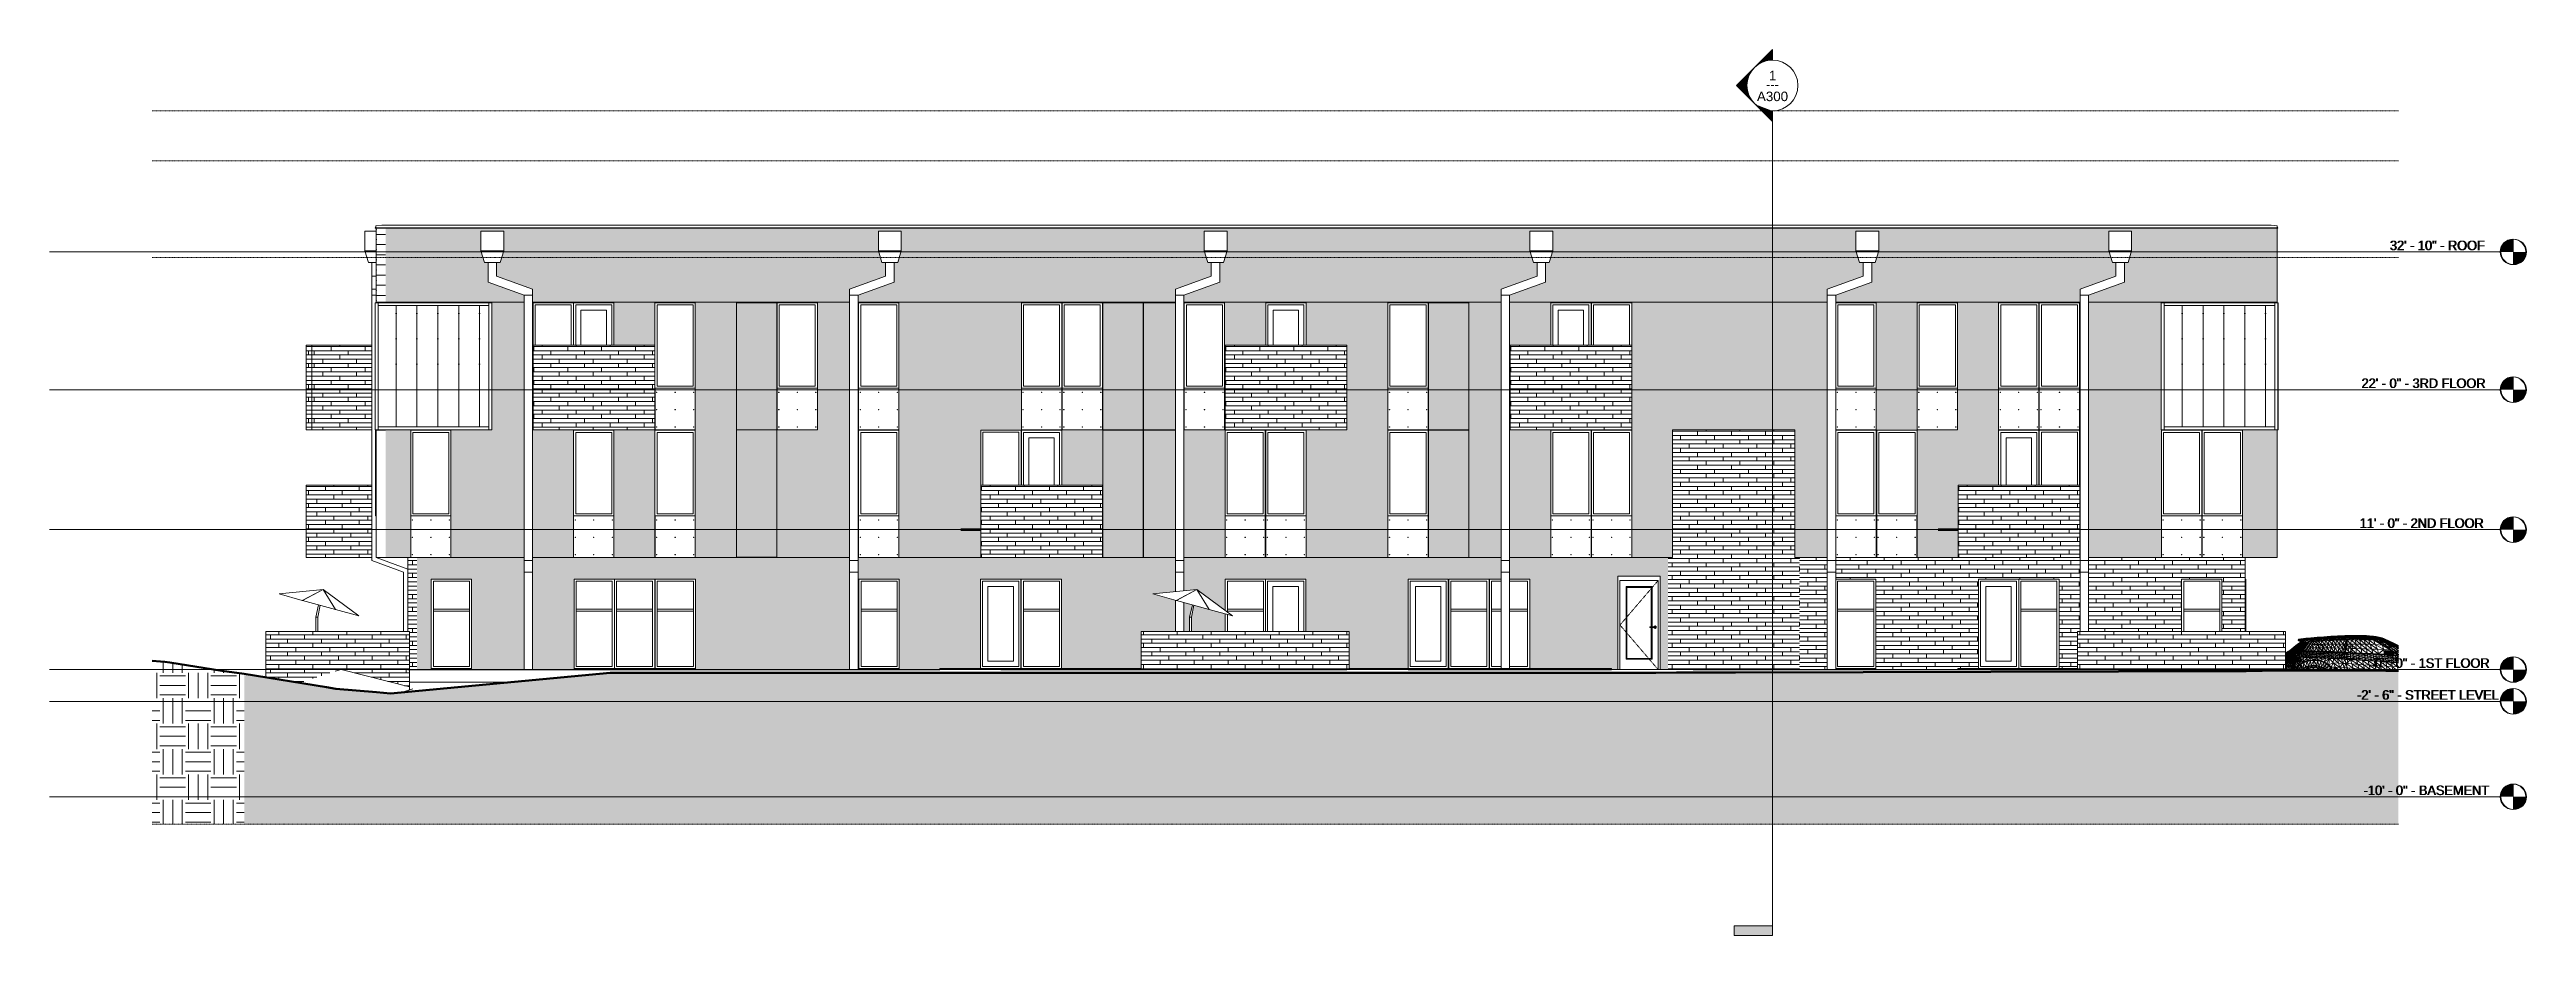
# Model space of a CAD drawing. Header units: inches. Extents: x -4169 to 1533, y -251 to 585.
# Drawn here: x -4169 to -1833, y -251 to 585 of the extents above; entities that cross this region are included whole.
import ezdxf

# ---------------------------------------------------------------- set-up
doc = ezdxf.new("R2010")
doc.units = ezdxf.units.IN
doc.header["$MEASUREMENT"] = 0
for name, pattern in [('Aligning Line 1_8_', [0.25, 0.125, -0.125]), ('Dash 1_16_', [0.125, 0.0625, -0.0625]), ('Grid Line 1_2_', [0.875, 0.5, -0.125, 0.125, -0.125])]:
    doc.linetypes.add(name, pattern=pattern)
for name, color, linetype, lineweight in [('0-1', 7, 'Continuous', 5), ('0-2', 165, 'Continuous', 5), ('0-3', 8, 'Continuous', 9), ('A-AREA', 32, 'Continuous', 70), ('A-DOOR', 31, 'Continuous', 13), ('A-DOOR-1', 31, 'Dash 1_16_', 9), ('A-DOOR-2', 31, 'Continuous', 9), ('A-DOOR-FRAM', 31, 'Continuous', 9), ('A-FLOR', 192, 'Continuous', 13), ('A-FLOR-LEVL', 51, 'Continuous', 9), ('A-FLOR-LEVL-1', 51, 'Grid Line 1_2_', 9), ('A-FLOR-LEVL-2', 147, 'Continuous', 9), ('A-GENM', 5, 'Continuous', 9), ('A-GLAZ-CWMG', 51, 'Continuous', 9), ('A-WALL', 113, 'Continuous', 13), ('A-WALL-PATT-1', 111, 'Continuous', 9), ('C-TOPO', 7, 'Continuous', 9), ('C-TOPO-1', 250, 'Continuous', 50), ('G-ANNO-SYMB', 111, 'Aligning Line 1_8_', 9), ('G-ANNO-SYMB-1', 147, 'Aligning Line 1_8_', 9), ('G-ANNO-SYMB-2', 111, 'Continuous', 9), ('G-IMPT', 8, 'Continuous', 9), ('L-SITE', 91, 'Continuous', 9), ('S-FNDN', 32, 'Continuous', 13)]:
    doc.layers.add(name, color=color, linetype=linetype, lineweight=lineweight)
doc.styles.add('Arial', font='arial.ttf', dxfattribs={"height": 9})
doc.styles.add('Century Gothic', font='ufonts.com_century-gothic.ttf', dxfattribs={"height": 9})
pattern_1 = [(0, (-2936.56, 0), (24, 24), [24, -24]), (0, (-2936.56, 9), (24, 24), [24, -24]), (0, (-2936.56, 18), (24, 24), [24, -24]), (90, (-2933.56, 21), (-24, 24), [24, -24]), (90, (-2924.56, 21), (-24, 24), [24, -24]), (90, (-2915.56, 21), (-24, 24), [24, -24])]
pattern_2 = [(0, (-3865.17, 108.3), (-38.4, 120.375), [0.392, -38.007]), (0, (-3865.17, 108.7), (-38.4, 120.375), [0.392, -38.007]), (0, (-3865.17, 124.66), (-38.4, 120.375), [0.392, -38.007]), (0, (-3865.17, 125.05), (-38.4, 120.375), [0.392, -38.007]), (0, (-3865.17, 141.02), (-38.4, 120.375), [0.392, -38.007]), (0, (-3865.17, 141.41), (-38.4, 120.375), [0.392, -38.007]), (0, (-3865.17, 157.38), (-38.4, 120.375), [0.392, -38.007]), (0, (-3865.17, 157.77), (-38.4, 120.375), [0.392, -38.007]), (0, (-3865.17, 173.73), (-38.4, 120.375), [0.392, -38.007]), (0, (-3865.17, 174.12), (-38.4, 120.375), [0.392, -38.007]), (0, (-3865.17, 190.09), (-38.4, 120.375), [0.392, -38.007]), (0, (-3865.17, 190.48), (-38.4, 120.375), [0.392, -38.007]), (0, (-3865.17, 206.45), (-38.4, 120.375), [0.392, -38.007]), (0, (-3865.17, 206.84), (-38.4, 120.375), [0.392, -38.007]), (0, (-3865.17, 222.8), (-38.4, 120.375), [0.392, -38.007]), (0, (-3865.17, 223.2), (-38.4, 120.375), [0.392, -38.007]), (0, (-3847.72, 108.3), (-38.4, 120.375), [0.392, -38.007]), (0, (-3847.72, 108.7), (-38.4, 120.375), [0.392, -38.007]), (0, (-3847.72, 124.66), (-38.4, 120.375), [0.392, -38.007]), (0, (-3847.72, 125.05), (-38.4, 120.375), [0.392, -38.007]), (0, (-3847.72, 141.02), (-38.4, 120.375), [0.392, -38.007]), (0, (-3847.72, 141.41), (-38.4, 120.375), [0.392, -38.007]), (0, (-3847.72, 157.38), (-38.4, 120.375), [0.392, -38.007]), (0, (-3847.72, 157.77), (-38.4, 120.375), [0.392, -38.007]), (0, (-3847.72, 173.73), (-38.4, 120.375), [0.392, -38.007]), (0, (-3847.72, 174.12), (-38.4, 120.375), [0.392, -38.007]), (0, (-3847.72, 190.09), (-38.4, 120.375), [0.392, -38.007]), (0, (-3847.72, 190.48), (-38.4, 120.375), [0.392, -38.007]), (0, (-3847.72, 206.45), (-38.4, 120.375), [0.392, -38.007]), (0, (-3847.72, 206.84), (-38.4, 120.375), [0.392, -38.007]), (0, (-3847.72, 222.8), (-38.4, 120.375), [0.392, -38.007]), (0, (-3847.72, 223.2), (-38.4, 120.375), [0.392, -38.007]), (0, (-3830.27, 108.3), (-38.4, 120.375), [0.392, -38.007]), (0, (-3830.27, 108.7), (-38.4, 120.375), [0.392, -38.007]), (0, (-3830.27, 124.66), (-38.4, 120.375), [0.392, -38.007]), (0, (-3830.27, 125.05), (-38.4, 120.375), [0.392, -38.007]), (0, (-3830.27, 141.02), (-38.4, 120.375), [0.392, -38.007]), (0, (-3830.27, 141.41), (-38.4, 120.375), [0.392, -38.007]), (0, (-3830.27, 157.38), (-38.4, 120.375), [0.392, -38.007]), (0, (-3830.27, 157.77), (-38.4, 120.375), [0.392, -38.007]), (0, (-3830.27, 173.73), (-38.4, 120.375), [0.392, -38.007]), (0, (-3830.27, 174.12), (-38.4, 120.375), [0.392, -38.007]), (0, (-3830.27, 190.09), (-38.4, 120.375), [0.392, -38.007]), (0, (-3830.27, 190.48), (-38.4, 120.375), [0.392, -38.007]), (0, (-3830.27, 206.45), (-38.4, 120.375), [0.392, -38.007]), (0, (-3830.27, 206.84), (-38.4, 120.375), [0.392, -38.007]), (0, (-3830.27, 222.8), (-38.4, 120.375), [0.392, -38.007]), (0, (-3830.27, 223.2), (-38.4, 120.375), [0.392, -38.007]), (90, (-3866.91, 105.75), (-38.4, 2e-15), [120, -0.375]), (90, (-3866.536, 105.75), (-38.4, 2e-15), [120, -0.375]), (90, (-3865.17, 108.304), (-38.4, 2e-15), [0.392, -119.982]), (90, (-3865.17, 124.66), (-38.4, 2e-15), [0.392, -119.982]), (90, (-3865.17, 141.018), (-38.4, 2e-15), [0.392, -119.982]), (90, (-3865.17, 157.375), (-38.4, 2e-15), [0.392, -119.982]), (90, (-3865.17, 173.732), (-38.4, 2e-15), [0.392, -119.982]), (90, (-3865.17, 190.09), (-38.4, 2e-15), [0.393, -119.983]), (90, (-3865.17, 206.447), (-38.4, 2e-15), [0.392, -119.982]), (90, (-3865.17, 222.804), (-38.4, 2e-15), [0.392, -119.982]), (90, (-3864.777, 108.304), (-38.4, 2e-15), [0.392, -119.982]), (90, (-3864.777, 124.66), (-38.4, 2e-15), [0.392, -119.982]), (90, (-3864.777, 141.018), (-38.4, 2e-15), [0.392, -119.982]), (90, (-3864.777, 157.375), (-38.4, 2e-15), [0.392, -119.982]), (90, (-3864.777, 173.732), (-38.4, 2e-15), [0.392, -119.982]), (90, (-3864.777, 190.09), (-38.4, 2e-15), [0.393, -119.983]), (90, (-3864.777, 206.447), (-38.4, 2e-15), [0.392, -119.982]), (90, (-3864.777, 222.804), (-38.4, 2e-15), [0.392, -119.982]), (90, (-3847.72, 108.304), (-38.4, 2e-15), [0.392, -119.982]), (90, (-3847.72, 124.66), (-38.4, 2e-15), [0.392, -119.982]), (90, (-3847.72, 141.018), (-38.4, 2e-15), [0.392, -119.982]), (90, (-3847.72, 157.375), (-38.4, 2e-15), [0.392, -119.982]), (90, (-3847.72, 173.732), (-38.4, 2e-15), [0.392, -119.982]), (90, (-3847.72, 190.09), (-38.4, 2e-15), [0.393, -119.983]), (90, (-3847.72, 206.447), (-38.4, 2e-15), [0.392, -119.982]), (90, (-3847.72, 222.804), (-38.4, 2e-15), [0.392, -119.982]), (90, (-3847.327, 108.304), (-38.4, 2e-15), [0.392, -119.982]), (90, (-3847.327, 124.66), (-38.4, 2e-15), [0.392, -119.982]), (90, (-3847.327, 141.018), (-38.4, 2e-15), [0.392, -119.982]), (90, (-3847.327, 157.375), (-38.4, 2e-15), [0.392, -119.982]), (90, (-3847.327, 173.732), (-38.4, 2e-15), [0.392, -119.982]), (90, (-3847.327, 190.09), (-38.4, 2e-15), [0.393, -119.983]), (90, (-3847.327, 206.447), (-38.4, 2e-15), [0.392, -119.982]), (90, (-3847.327, 222.804), (-38.4, 2e-15), [0.392, -119.982]), (90, (-3830.27, 108.304), (-38.4, 2e-15), [0.392, -119.982]), (90, (-3830.27, 124.66), (-38.4, 2e-15), [0.392, -119.982]), (90, (-3830.27, 141.018), (-38.4, 2e-15), [0.392, -119.982]), (90, (-3830.27, 157.375), (-38.4, 2e-15), [0.392, -119.982]), (90, (-3830.27, 173.732), (-38.4, 2e-15), [0.392, -119.982]), (90, (-3830.27, 190.09), (-38.4, 2e-15), [0.393, -119.983]), (90, (-3830.27, 206.447), (-38.4, 2e-15), [0.392, -119.982]), (90, (-3830.27, 222.804), (-38.4, 2e-15), [0.392, -119.982]), (90, (-3829.877, 108.304), (-38.4, 2e-15), [0.392, -119.982]), (90, (-3829.877, 124.66), (-38.4, 2e-15), [0.392, -119.982]), (90, (-3829.877, 141.018), (-38.4, 2e-15), [0.392, -119.982]), (90, (-3829.877, 157.375), (-38.4, 2e-15), [0.392, -119.982]), (90, (-3829.877, 173.732), (-38.4, 2e-15), [0.392, -119.982]), (90, (-3829.877, 190.09), (-38.4, 2e-15), [0.393, -119.983]), (90, (-3829.877, 206.447), (-38.4, 2e-15), [0.392, -119.982]), (90, (-3829.877, 222.804), (-38.4, 2e-15), [0.392, -119.982]), (180, (-3828.51, 105.38), (-38.4, 120.375), [38.025, -0.375]), (180, (-3828.51, 105.75), (-38.4, 120.375), [38.025, -0.375])]
pattern_3 = [(0, (-3840.98, 136.604), (-120, 76.8), [0.392, -119.607]), (0, (-3840.98, 136.996), (-120, 76.8), [0.392, -119.607]), (0, (-3840.98, 146.204), (-120, 76.8), [0.392, -119.607]), (0, (-3840.98, 146.596), (-120, 76.8), [0.392, -119.607]), (0, (-3840.98, 155.804), (-120, 76.8), [0.392, -119.607]), (0, (-3840.98, 156.196), (-120, 76.8), [0.392, -119.607]), (0, (-3840.98, 165.404), (-120, 76.8), [0.392, -119.607]), (0, (-3840.98, 165.796), (-120, 76.8), [0.392, -119.607]), (0, (-3840.98, 175.004), (-120, 76.8), [0.392, -119.607]), (0, (-3840.98, 175.396), (-120, 76.8), [0.392, -119.607]), (0, (-3840.98, 184.604), (-120, 76.8), [0.392, -119.607]), (0, (-3840.98, 184.996), (-120, 76.8), [0.392, -119.607]), (0, (-3840.98, 194.204), (-120, 76.8), [0.392, -119.607]), (0, (-3840.98, 194.596), (-120, 76.8), [0.392, -119.607]), (0, (-3840.98, 203.804), (-120, 76.8), [0.392, -119.607]), (0, (-3840.98, 204.196), (-120, 76.8), [0.392, -119.607]), (0, (-3820.98, 136.604), (-120, 76.8), [0.392, -119.607]), (0, (-3820.98, 136.996), (-120, 76.8), [0.392, -119.607]), (0, (-3820.98, 146.204), (-120, 76.8), [0.392, -119.607]), (0, (-3820.98, 146.596), (-120, 76.8), [0.392, -119.607]), (0, (-3820.98, 155.804), (-120, 76.8), [0.392, -119.607]), (0, (-3820.98, 156.196), (-120, 76.8), [0.392, -119.607]), (0, (-3820.98, 165.404), (-120, 76.8), [0.392, -119.607]), (0, (-3820.98, 165.796), (-120, 76.8), [0.392, -119.607]), (0, (-3820.98, 175.004), (-120, 76.8), [0.392, -119.607]), (0, (-3820.98, 175.396), (-120, 76.8), [0.392, -119.607]), (0, (-3820.98, 184.604), (-120, 76.8), [0.392, -119.607]), (0, (-3820.98, 184.996), (-120, 76.8), [0.392, -119.607]), (0, (-3820.98, 194.204), (-120, 76.8), [0.392, -119.607]), (0, (-3820.98, 194.596), (-120, 76.8), [0.392, -119.607]), (0, (-3820.98, 203.804), (-120, 76.8), [0.392, -119.607]), (0, (-3820.98, 204.196), (-120, 76.8), [0.392, -119.607]), (0, (-3800.98, 136.604), (-120, 76.8), [0.392, -119.607]), (0, (-3800.98, 136.996), (-120, 76.8), [0.392, -119.607]), (0, (-3800.98, 146.204), (-120, 76.8), [0.392, -119.607]), (0, (-3800.98, 146.596), (-120, 76.8), [0.392, -119.607]), (0, (-3800.98, 155.804), (-120, 76.8), [0.392, -119.607]), (0, (-3800.98, 156.196), (-120, 76.8), [0.392, -119.607]), (0, (-3800.98, 165.404), (-120, 76.8), [0.392, -119.607]), (0, (-3800.98, 165.796), (-120, 76.8), [0.392, -119.607]), (0, (-3800.98, 175.004), (-120, 76.8), [0.392, -119.607]), (0, (-3800.98, 175.396), (-120, 76.8), [0.392, -119.607]), (0, (-3800.98, 184.604), (-120, 76.8), [0.392, -119.607]), (0, (-3800.98, 184.996), (-120, 76.8), [0.392, -119.607]), (0, (-3800.98, 194.204), (-120, 76.8), [0.392, -119.607]), (0, (-3800.98, 194.596), (-120, 76.8), [0.392, -119.607]), (0, (-3800.98, 203.804), (-120, 76.8), [0.392, -119.607]), (0, (-3800.98, 204.196), (-120, 76.8), [0.392, -119.607]), (0, (-3780.98, 136.604), (-120, 76.8), [0.392, -119.607]), (0, (-3780.98, 136.996), (-120, 76.8), [0.392, -119.607]), (0, (-3780.98, 146.204), (-120, 76.8), [0.392, -119.607]), (0, (-3780.98, 146.596), (-120, 76.8), [0.392, -119.607]), (0, (-3780.98, 155.804), (-120, 76.8), [0.392, -119.607]), (0, (-3780.98, 156.196), (-120, 76.8), [0.392, -119.607]), (0, (-3780.98, 165.404), (-120, 76.8), [0.392, -119.607]), (0, (-3780.98, 165.796), (-120, 76.8), [0.392, -119.607]), (0, (-3780.98, 175.004), (-120, 76.8), [0.392, -119.607]), (0, (-3780.98, 175.396), (-120, 76.8), [0.392, -119.607]), (0, (-3780.98, 184.604), (-120, 76.8), [0.392, -119.607]), (0, (-3780.98, 184.996), (-120, 76.8), [0.392, -119.607]), (0, (-3780.98, 194.204), (-120, 76.8), [0.392, -119.607]), (0, (-3780.98, 194.596), (-120, 76.8), [0.392, -119.607]), (0, (-3780.98, 203.804), (-120, 76.8), [0.392, -119.607]), (0, (-3780.98, 204.196), (-120, 76.8), [0.392, -119.607]), (0, (-3760.98, 136.604), (-120, 76.8), [0.392, -119.607]), (0, (-3760.98, 136.996), (-120, 76.8), [0.392, -119.607]), (0, (-3760.98, 146.204), (-120, 76.8), [0.392, -119.607]), (0, (-3760.98, 146.596), (-120, 76.8), [0.392, -119.607]), (0, (-3760.98, 155.804), (-120, 76.8), [0.392, -119.607]), (0, (-3760.98, 156.196), (-120, 76.8), [0.392, -119.607]), (0, (-3760.98, 165.404), (-120, 76.8), [0.392, -119.607]), (0, (-3760.98, 165.796), (-120, 76.8), [0.392, -119.607]), (0, (-3760.98, 175.004), (-120, 76.8), [0.392, -119.607]), (0, (-3760.98, 175.396), (-120, 76.8), [0.392, -119.607]), (0, (-3760.98, 184.604), (-120, 76.8), [0.392, -119.607]), (0, (-3760.98, 184.996), (-120, 76.8), [0.392, -119.607]), (0, (-3760.98, 194.204), (-120, 76.8), [0.392, -119.607]), (0, (-3760.98, 194.596), (-120, 76.8), [0.392, -119.607]), (0, (-3760.98, 203.804), (-120, 76.8), [0.392, -119.607]), (0, (-3760.98, 204.196), (-120, 76.8), [0.392, -119.607]), (0, (-3740.98, 136.604), (-120, 76.8), [0.392, -119.607]), (0, (-3740.98, 136.996), (-120, 76.8), [0.392, -119.607]), (0, (-3740.98, 146.204), (-120, 76.8), [0.392, -119.607]), (0, (-3740.98, 146.596), (-120, 76.8), [0.392, -119.607]), (0, (-3740.98, 155.804), (-120, 76.8), [0.392, -119.607]), (0, (-3740.98, 156.196), (-120, 76.8), [0.392, -119.607]), (0, (-3740.98, 165.404), (-120, 76.8), [0.392, -119.607]), (0, (-3740.98, 165.796), (-120, 76.8), [0.392, -119.607]), (0, (-3740.98, 175.004), (-120, 76.8), [0.392, -119.607]), (0, (-3740.98, 175.396), (-120, 76.8), [0.392, -119.607]), (0, (-3740.98, 184.604), (-120, 76.8), [0.392, -119.607]), (0, (-3740.98, 184.996), (-120, 76.8), [0.392, -119.607]), (0, (-3740.98, 194.204), (-120, 76.8), [0.392, -119.607]), (0, (-3740.98, 194.596), (-120, 76.8), [0.392, -119.607]), (0, (-3740.98, 203.804), (-120, 76.8), [0.392, -119.607]), (0, (-3740.98, 204.196), (-120, 76.8), [0.392, -119.607]), (90, (-3847.43, 151.2), (-120, 7e-15), [9.6, -67.2]), (90, (-3840.98, 136.6), (-120, 7e-15), [0.392, -76.407]), (90, (-3840.98, 146.2), (-120, 7e-15), [0.392, -76.407]), (90, (-3840.98, 155.8), (-120, 7e-15), [0.392, -76.407]), (90, (-3840.98, 165.4), (-120, 7e-15), [0.392, -76.407]), (90, (-3840.98, 175), (-120, 7e-15), [0.392, -76.407]), (90, (-3840.98, 184.6), (-120, 7e-15), [0.392, -76.407]), (90, (-3840.98, 194.2), (-120, 7e-15), [0.392, -76.407]), (90, (-3840.98, 203.8), (-120, 7e-15), [0.392, -76.407]), (90, (-3840.59, 136.6), (-120, 7e-15), [0.392, -76.407]), (90, (-3840.59, 146.2), (-120, 7e-15), [0.392, -76.407]), (90, (-3840.59, 155.8), (-120, 7e-15), [0.392, -76.407]), (90, (-3840.59, 165.4), (-120, 7e-15), [0.392, -76.407]), (90, (-3840.59, 175), (-120, 7e-15), [0.392, -76.407]), (90, (-3840.59, 184.6), (-120, 7e-15), [0.392, -76.407]), (90, (-3840.59, 194.2), (-120, 7e-15), [0.392, -76.407]), (90, (-3840.59, 203.8), (-120, 7e-15), [0.392, -76.407]), (90, (-3831.29, 170.4), (-120, 7e-15), [9.6, -67.2]), (90, (-3831.29, 199.2), (-120, 7e-15), [9.6, -67.2]), (90, (-3820.98, 136.6), (-120, 7e-15), [0.392, -76.407]), (90, (-3820.98, 146.2), (-120, 7e-15), [0.392, -76.407]), (90, (-3820.98, 155.8), (-120, 7e-15), [0.392, -76.407]), (90, (-3820.98, 165.4), (-120, 7e-15), [0.392, -76.407]), (90, (-3820.98, 175), (-120, 7e-15), [0.392, -76.407]), (90, (-3820.98, 184.6), (-120, 7e-15), [0.392, -76.407]), (90, (-3820.98, 194.2), (-120, 7e-15), [0.392, -76.407]), (90, (-3820.98, 203.8), (-120, 7e-15), [0.392, -76.407]), (90, (-3820.59, 136.6), (-120, 7e-15), [0.392, -76.407]), (90, (-3820.59, 146.2), (-120, 7e-15), [0.392, -76.407]), (90, (-3820.59, 155.8), (-120, 7e-15), [0.392, -76.407]), (90, (-3820.59, 165.4), (-120, 7e-15), [0.392, -76.407]), (90, (-3820.59, 175), (-120, 7e-15), [0.392, -76.407]), (90, (-3820.59, 184.6), (-120, 7e-15), [0.392, -76.407]), (90, (-3820.59, 194.2), (-120, 7e-15), [0.392, -76.407]), (90, (-3820.59, 203.8), (-120, 7e-15), [0.392, -76.407]), (90, (-3800.98, 136.6), (-120, 7e-15), [0.392, -76.407]), (90, (-3800.98, 146.2), (-120, 7e-15), [0.392, -76.407]), (90, (-3800.98, 155.8), (-120, 7e-15), [0.392, -76.407]), (90, (-3800.98, 165.4), (-120, 7e-15), [0.392, -76.407]), (90, (-3800.98, 175), (-120, 7e-15), [0.392, -76.407]), (90, (-3800.98, 184.6), (-120, 7e-15), [0.392, -76.407]), (90, (-3800.98, 194.2), (-120, 7e-15), [0.392, -76.407]), (90, (-3800.98, 203.8), (-120, 7e-15), [0.392, -76.407]), (90, (-3800.59, 136.6), (-120, 7e-15), [0.392, -76.407]), (90, (-3800.59, 146.2), (-120, 7e-15), [0.392, -76.407]), (90, (-3800.59, 155.8), (-120, 7e-15), [0.392, -76.407]), (90, (-3800.59, 165.4), (-120, 7e-15), [0.392, -76.407]), (90, (-3800.59, 175), (-120, 7e-15), [0.392, -76.407]), (90, (-3800.59, 184.6), (-120, 7e-15), [0.392, -76.407]), (90, (-3800.59, 194.2), (-120, 7e-15), [0.392, -76.407]), (90, (-3800.59, 203.8), (-120, 7e-15), [0.392, -76.407]), (90, (-3790.74, 141.6), (-120, 7e-15), [9.6, -67.2]), (90, (-3790.74, 180), (-120, 7e-15), [9.6, -67.2]), (90, (-3780.98, 136.6), (-120, 7e-15), [0.392, -76.407]), (90, (-3780.98, 146.2), (-120, 7e-15), [0.392, -76.407]), (90, (-3780.98, 155.8), (-120, 7e-15), [0.392, -76.407]), (90, (-3780.98, 165.4), (-120, 7e-15), [0.392, -76.407]), (90, (-3780.98, 175), (-120, 7e-15), [0.392, -76.407]), (90, (-3780.98, 184.6), (-120, 7e-15), [0.392, -76.407]), (90, (-3780.98, 194.2), (-120, 7e-15), [0.392, -76.407]), (90, (-3780.98, 203.8), (-120, 7e-15), [0.392, -76.407]), (90, (-3780.59, 136.6), (-120, 7e-15), [0.392, -76.407]), (90, (-3780.59, 146.2), (-120, 7e-15), [0.392, -76.407]), (90, (-3780.59, 155.8), (-120, 7e-15), [0.392, -76.407]), (90, (-3780.59, 165.4), (-120, 7e-15), [0.392, -76.407]), (90, (-3780.59, 175), (-120, 7e-15), [0.392, -76.407]), (90, (-3780.59, 184.6), (-120, 7e-15), [0.392, -76.407]), (90, (-3780.59, 194.2), (-120, 7e-15), [0.392, -76.407]), (90, (-3780.59, 203.8), (-120, 7e-15), [0.392, -76.407]), (90, (-3769.9, 160.8), (-120, 7e-15), [9.6, -67.2]), (90, (-3760.98, 136.6), (-120, 7e-15), [0.392, -76.407]), (90, (-3760.98, 146.2), (-120, 7e-15), [0.392, -76.407]), (90, (-3760.98, 155.8), (-120, 7e-15), [0.392, -76.407]), (90, (-3760.98, 165.4), (-120, 7e-15), [0.392, -76.407]), (90, (-3760.98, 175), (-120, 7e-15), [0.392, -76.407]), (90, (-3760.98, 184.6), (-120, 7e-15), [0.392, -76.407]), (90, (-3760.98, 194.2), (-120, 7e-15), [0.392, -76.407]), (90, (-3760.98, 203.8), (-120, 7e-15), [0.392, -76.407]), (90, (-3760.59, 136.6), (-120, 7e-15), [0.392, -76.407]), (90, (-3760.59, 146.2), (-120, 7e-15), [0.392, -76.407]), (90, (-3760.59, 155.8), (-120, 7e-15), [0.392, -76.407]), (90, (-3760.59, 165.4), (-120, 7e-15), [0.392, -76.407]), (90, (-3760.59, 175), (-120, 7e-15), [0.392, -76.407]), (90, (-3760.59, 184.6), (-120, 7e-15), [0.392, -76.407]), (90, (-3760.59, 194.2), (-120, 7e-15), [0.392, -76.407]), (90, (-3760.59, 203.8), (-120, 7e-15), [0.392, -76.407]), (90, (-3749.23, 132), (-120, 7e-15), [9.6, -67.2]), (90, (-3749.23, 189.6), (-120, 7e-15), [9.6, -67.2]), (90, (-3740.98, 136.6), (-120, 7e-15), [0.392, -76.407]), (90, (-3740.98, 146.2), (-120, 7e-15), [0.392, -76.407]), (90, (-3740.98, 155.8), (-120, 7e-15), [0.392, -76.407]), (90, (-3740.98, 165.4), (-120, 7e-15), [0.392, -76.407]), (90, (-3740.98, 175), (-120, 7e-15), [0.392, -76.407]), (90, (-3740.98, 184.6), (-120, 7e-15), [0.392, -76.407]), (90, (-3740.98, 194.2), (-120, 7e-15), [0.392, -76.407]), (90, (-3740.98, 203.8), (-120, 7e-15), [0.392, -76.407]), (90, (-3740.59, 136.6), (-120, 7e-15), [0.392, -76.407]), (90, (-3740.59, 146.2), (-120, 7e-15), [0.392, -76.407]), (90, (-3740.59, 155.8), (-120, 7e-15), [0.392, -76.407]), (90, (-3740.59, 165.4), (-120, 7e-15), [0.392, -76.407]), (90, (-3740.59, 175), (-120, 7e-15), [0.392, -76.407]), (90, (-3740.59, 184.6), (-120, 7e-15), [0.392, -76.407]), (90, (-3740.59, 194.2), (-120, 7e-15), [0.392, -76.407]), (90, (-3740.59, 203.8), (-120, 7e-15), [0.392, -76.407]), (180, (-3736.286, 132), (-120, 76.8), [120, 0, 0, 0]), (180, (-3736.286, 141.6), (-120, 76.8), [120, 0, 0, 0]), (180, (-3736.286, 151.2), (-120, 76.8), [120, 0, 0, 0]), (180, (-3736.286, 160.8), (-120, 76.8), [120, 0, 0, 0]), (180, (-3736.286, 170.4), (-120, 76.8), [120, 0, 0, 0]), (180, (-3736.286, 180), (-120, 76.8), [120, 0, 0, 0]), (180, (-3736.286, 189.6), (-120, 76.8), [120, 0, 0, 0]), (180, (-3736.286, 199.2), (-120, 76.8), [120, 0, 0, 0])]
pattern_4 = [(0, (-3824.324, 0.8), (0, 4), []), (90, (-3824.324, 0.8), (-8, 8), [4, -28]), (90, (-3808.324, 4.8), (-8, 8), [4, -28])]
pattern_5 = [(0, (-3826.511, -29.2), (0, 4), []), (90, (-3826.511, -29.2), (-8, 8), [4, -28]), (90, (-3810.511, -25.2), (-8, 8), [4, -28])]
pattern_6 = [(0, (-2678.449, 264.8), (0, 4), []), (90, (-2678.449, 264.8), (-8, 8), [4, -28]), (90, (-2662.449, 268.8), (-8, 8), [4, -28])]
pattern_7 = [(0, (-2947.249, 264.8), (0, 4), []), (90, (-2947.249, 264.8), (-8, 8), [4, -28]), (90, (-2931.249, 268.8), (-8, 8), [4, -28])]
pattern_8 = [(0, (-2256.049, 132.8), (0, 4), []), (90, (-2256.049, 132.8), (-8, 8), [4, -28]), (90, (-2240.049, 136.8), (-8, 8), [4, -28])]
pattern_9 = [(0, (-3177.649, 132.8), (0, 4), []), (90, (-3177.649, 132.8), (-8, 8), [4, -28]), (90, (-3161.649, 136.8), (-8, 8), [4, -28])]
pattern_10 = [(0, (-3600.049, 264.8), (0, 4), []), (90, (-3600.049, 264.8), (-8, 8), [4, -28]), (90, (-3584.049, 268.8), (-8, 8), [4, -28])]

msp = doc.modelspace()

# ---------------------------------------------------------------- texts
at = {"layer": 'A-FLOR-LEVL', "char_height": 9, "attachment_point": 1, "style": 'Century Gothic'}
for s, insert, width in [('32\' - 10" - ROOF', (-1961.8, 404.6), 112.716), ('22\' - 0" - 3RD FLOOR', (-1988.5, 274.6), 145.137), ('11\' - 0" - 2ND FLOOR', (-1990.3, 142.6), 147.258), ('0\' - 0" - 1ST FLOOR', (-1976, 10.6), 129.987), ('-2\' - 6" - STREET LEVEL', (-1992.8, -19.4), 150.288), ('-10\' - 0" - BASEMENT', (-1986.5, -109.4), 142.713)]:
    msp.add_mtext(s, dxfattribs=dict(at, insert=insert, width=width))
at = {"layer": 'G-ANNO-SYMB-2', "char_height": 9, "attachment_point": 1}
for s, insert, width, style in [('1', (-2547.1, 564.9), 8.484, 'Arial'), ('A300', (-2558.4, 545.2), 35.754, 'Arial'), ('---', (-2549.8, 556.4), 15.453, 'Century Gothic')]:
    msp.add_mtext(s, dxfattribs=dict(at, insert=insert, width=width, style=style))

# ---------------------------------------------------------------- blocks, each defined once
blk = doc.blocks.new('Level - Level Head - Circle-V48-BUILDING ELEVATION - WEST')
at = {"layer": 'A-FLOR-LEVL'}
h = blk.add_hatch(color=256, dxfattribs=at)
edge = h.paths.add_edge_path(flags=0)
edge.add_line((-1844.7, 0), (-1856.7, 0))
edge.add_arc((-1844.7, 0), 12, 90, 180, ccw=False)
edge.add_line((-1844.7, 12), (-1844.7, 0))
h = blk.add_hatch(color=256, dxfattribs=at)
edge = h.paths.add_edge_path(flags=0)
edge.add_line((-1844.7, -12), (-1844.7, 0))
edge.add_line((-1844.7, 0), (-1832.7, 0))
edge.add_arc((-1844.7, 0), 12, 270, 360, ccw=False)
at = {"layer": 'A-FLOR-LEVL-2'}
blk.add_circle((-1844.7, 0), 12, dxfattribs=at)
blk = doc.blocks.new('CTR - 2nd Phase_rvt-1-BUILDING ELEVATION - WEST')
at = {"layer": 'A-FLOR-LEVL-1'}
for p, q in [((-4168.7, 394), (-1856.7, 394)), ((-4168.7, 264), (-1856.7, 264)), ((-4168.7, 132), (-1856.7, 132)), ((-4168.7, 0), (-1856.7, 0)), ((-4168.7, -30), (-1856.7, -30)), ((-4168.7, -120), (-1856.7, -120))]:
    blk.add_line(p, q, dxfattribs=at)
at = {"layer": 'G-ANNO-SYMB-1'}
for p, q in [((-1953.4, 527), (-4072, 527)), ((-1953.4, 388.6), (-4072, 388.6))]:
    blk.add_line(p, q, dxfattribs=at)
at = {"layer": '0-2'}
for p in [(0, 394), (0, 264), (0, 132), (0, 0), (0, -30), (0, -120)]:
    blk.add_blockref('Level - Level Head - Circle-V48-BUILDING ELEVATION - WEST', p, dxfattribs=at)
at = {"layer": 'A-FLOR-LEVL', "char_height": 9, "attachment_point": 1, "style": 'Century Gothic'}
for s, insert, width in [('32\' - 10" - ROOF', (-1961, 404.6), 112.716), ('22\' - 0" - 3RD FLOOR', (-1987.8, 274.6), 145.137), ('11\' - 0" - 2ND FLOOR', (-1989.5, 142.6), 147.258), ('0\' - 0" - 1ST FLOOR', (-1975.3, 10.6), 129.987), ('-2\' - 6" - STREET LEVEL', (-1992, -19.4), 150.288), ('-10\' - 0" - BASEMENT', (-1985.8, -109.4), 142.713)]:
    blk.add_mtext(s, dxfattribs=dict(at, insert=insert, width=width))
blk = doc.blocks.new('Land_Rover_Evoque_-_SUV_Car_Vehicle_Automobile_13067 - Land Rover EVOQUE_dwg-1230547-BUILDING ELEVATION - WEST')
at = {"layer": 'A-GENM'}
for p, q in [((-2048.5, 23.8), (-2052.2, 21)), ((-2048.5, 23.8), (-2052.2, 21)), ((-2048.4, 23.8), (-2052.1, 21)), ((-2048.5, 23.8), (-2052.1, 21)), ((-2048.4, 23.8), (-2052, 21)), ((-2048.2, 23.7), (-2052, 21)), ((-2048.2, 23.7), (-2051.8, 21)), ((-2051.8, 21), (-2047.9, 23.7)), ((-2047.9, 23.7), (-2051.5, 21)), ((-2051.5, 21), (-2047.5, 23.6)), ((-2047.5, 23.6), (-2051, 20.9)), ((-2045.2, 23.4), (-2049.2, 20.8)), ((-2049.2, 20.8), (-2046.1, 23.4)), ((-2048.5, 23.8), (-2044.9, 26.3)), ((-2044.8, 26.2), (-2048.5, 23.8)), ((-2048.5, 23.8), (-2045.1, 26.1)), ((-2045.1, 26.1), (-2048.5, 23.8)), ((-2048.4, 23.8), (-2048.5, 23.8)), ((-2048.5, 23.8), (-2048.5, 23.8)), ((-2048.4, 23.8), (-2044.6, 26.2)), ((-2048.4, 23.8), (-2044.8, 26.2)), ((-2048.2, 23.7), (-2048.4, 23.8)), ((-2048.2, 23.7), (-2044.6, 26.2)), ((-2048.2, 23.7), (-2044.4, 26)), ((-2048.2, 23.7), (-2047.9, 23.7)), ((-2045.2, 23.4), (-2048.2, 20.8)), ((-2048.1, 27.8), (-2047.6, 28.6)), ((-2048.1, 27.8), (-2047.6, 28.6)), ((-2048.1, 27.8), (-2047.5, 28.5)), ((-2048.1, 27.8), (-2047.3, 27.2)), ((-2048.1, 27.8), (-2048.1, 27.8)), ((-2047.2, 27.2), (-2048.1, 27.8)), ((-2048.1, 27.8), (-2048.1, 27.8)), ((-2048, 27.7), (-2048.1, 27.8)), ((-2048.1, 27.8), (-2047.3, 27.2)), ((-2048.1, 27.8), (-2047.2, 27.2)), ((-2047.7, 27.5), (-2048.1, 27.8)), ((-2048, 27.7), (-2048.1, 27.8)), ((-2047.7, 27.5), (-2048.1, 27.8)), ((-2048, 27.7), (-2047.5, 28.5)), ((-2048, 27.7), (-2047.4, 28.5)), ((-2048, 27.7), (-2047.2, 28.5)), ((-2047.2, 27.2), (-2048, 27.7)), ((-2048, 27.7), (-2047.2, 27.2)), ((-2048, 27.7), (-2047.2, 27.2)), ((-2048, 27.7), (-2047.8, 27.6)), ((-2048, 27.7), (-2046.9, 27.1)), ((-2047.9, 23.7), (-2044.4, 26)), ((-2047.9, 23.7), (-2044, 25.9)), ((-2047.9, 23.7), (-2047.5, 23.6)), ((-2047.8, 27.6), (-2047.2, 28.5)), ((-2047.8, 27.6), (-2046.9, 28.3)), ((-2046.7, 27), (-2047.8, 27.6)), ((-2047.5, 27.5), (-2047.8, 27.6)), ((-2047.8, 27.6), (-2046.9, 27.1)), ((-2047.6, 28.6), (-2040.7, 29.6)), ((-2047.6, 28.6), (-2040.8, 29.6)), ((-2047.6, 28.6), (-2040.7, 29.6)), ((-2047.6, 28.6), (-2047.5, 28.5)), ((-2047.5, 28.5), (-2040.7, 29.6)), ((-2047.5, 28.5), (-2040.7, 29.5)), ((-2047.5, 28.5), (-2047.4, 28.5)), ((-2047.5, 27.5), (-2046.9, 28.3)), ((-2046.7, 27), (-2047.5, 27.5)), ((-2046.5, 27), (-2047.5, 27.5)), ((-2047.5, 27.5), (-2047.3, 27.5)), ((-2047.5, 23.6), (-2044, 25.8)), ((-2043.7, 25.4), (-2047.5, 23.6)), ((-2046.8, 23.3), (-2047.5, 23.6)), ((-2047.4, 28.5), (-2040.6, 29.5)), ((-2047.4, 28.5), (-2040.7, 29.5)), ((-2047.4, 28.5), (-2047.2, 28.5)), ((-2046.4, 28.6), (-2047.3, 27.5)), ((-2047.3, 27.5), (-2046, 28.5)), ((-2046.7, 28.4), (-2047.3, 27.5)), ((-2047.3, 27.5), (-2046.9, 28.3)), ((-2046.5, 27), (-2047.3, 27.5)), ((-2047.3, 27.5), (-2046.1, 26.8)), ((-2047.3, 27.5), (-2046.8, 27.3)), ((-2047.3, 27.2), (-2047.2, 27.2)), ((-2047.3, 27.2), (-2046.6, 26.8)), ((-2046.6, 26.8), (-2047.3, 27.2)), ((-2046.5, 26.8), (-2047.3, 27.2)), ((-2047.3, 27.2), (-2046.5, 26.8)), ((-2046.8, 27), (-2047.3, 27.2)), ((-2047.2, 27.2), (-2047.3, 27.2)), ((-2047.2, 28.5), (-2046.5, 28.6)), ((-2047.2, 28.5), (-2046.5, 28.6)), ((-2047.2, 28.5), (-2046.9, 28.3)), ((-2047.2, 27.2), (-2046.6, 26.8)), ((-2046.9, 27.1), (-2047.2, 27.2)), ((-2047.2, 27.2), (-2047, 27.1)), ((-2046.9, 27.1), (-2047.2, 27.2)), ((-2047.2, 27.2), (-2046.2, 26.6)), ((-2046.4, 26.8), (-2047.2, 27.2)), ((-2047.2, 20.7), (-2045.2, 23.4)), ((-2047, 23.3), (-2044.1, 25.2)), ((-2046.7, 28.4), (-2046.9, 28.3)), ((-2046.9, 28.3), (-2046.7, 28.4)), ((-2046.7, 27), (-2046.9, 27.1)), ((-2046.2, 26.7), (-2046.9, 27.1)), ((-2046.9, 27.1), (-2046.4, 26.8)), ((-2046.8, 27.3), (-2046, 28.5)), ((-2046.8, 27.3), (-2045.5, 28.3)), ((-2046.1, 26.8), (-2046.8, 27.3)), ((-2046.8, 27.3), (-2046.4, 27.2)), ((-2046.2, 26.6), (-2046.8, 27)), ((-2046.3, 26.7), (-2046.8, 27)), ((-2046.8, 27), (-2046.1, 26.6)), ((-2046.8, 23.3), (-2043.5, 25.6)), ((-2046.8, 23.3), (-2046.1, 23.4)), ((-2046.4, 28.6), (-2046.7, 28.4)), ((-2046.3, 28.4), (-2046.7, 28.4)), ((-2046.7, 27), (-2046.5, 27)), ((-2046.5, 27), (-2046.7, 27)), ((-2046, 26.6), (-2046.7, 27)), ((-2046.7, 27), (-2046.2, 26.7)), ((-2046, 26.5), (-2046.6, 26.8)), ((-2046.5, 27), (-2046.1, 26.8)), ((-2046.1, 26.8), (-2046.5, 27)), ((-2045.8, 26.5), (-2046.5, 27)), ((-2046.5, 27), (-2046, 26.6)), ((-2046, 26.5), (-2046.5, 26.8)), ((-2046.5, 26.8), (-2046, 26.5)), ((-2046.5, 26.8), (-2046, 26.5)), ((-2046, 26.5), (-2046.5, 26.8)), ((-2046.2, 26.6), (-2046.5, 26.8)), ((-2046.4, 28.6), (-2040.5, 29.3)), ((-2046.4, 28.6), (-2046, 28.5)), ((-2046.4, 27.2), (-2045.5, 28.3)), ((-2046.1, 26.8), (-2046.4, 27.2)), ((-2046.4, 27.2), (-2045.6, 26.7)), ((-2046.4, 27.2), (-2045.7, 27)), ((-2046.4, 26.8), (-2046.2, 26.7)), ((-2046.4, 26.8), (-2044.6, 26.3)), ((-2046.4, 26.8), (-2046.3, 26.7)), ((-2046.4, 26.8), (-2046.4, 26.7)), ((-2046.2, 26.7), (-2046.4, 26.8)), ((-2046.4, 26.8), (-2046.2, 26.6)), ((-2046, 26.6), (-2046.2, 26.7)), ((-2046.2, 26.7), (-2044.6, 26.3)), ((-2046.2, 26.6), (-2045.1, 26.1)), ((-2045.1, 26.1), (-2046.2, 26.6)), ((-2046.2, 26.6), (-2046, 26.6)), ((-2046.2, 26.6), (-2046, 26.6)), ((-2046.1, 26.6), (-2046.2, 26.6)), ((-2046.1, 26.8), (-2045.6, 26.7)), ((-2045.6, 26.7), (-2046.1, 26.8)), ((-2045.4, 26.4), (-2046.1, 26.8)), ((-2046.1, 26.8), (-2045.8, 26.5)), ((-2046.1, 26.6), (-2046, 26.5)), ((-2046.1, 23.4), (-2043.1, 25.5)), ((-2044.1, 24.9), (-2046.1, 23.4)), ((-2045.2, 23.4), (-2046.1, 23.4)), ((-2040.5, 29.3), (-2046, 28.5)), ((-2046, 28.5), (-2040.5, 29)), ((-2046, 28.5), (-2045.5, 28.3)), ((-2046, 26.6), (-2046, 26.5)), ((-2045.8, 26.5), (-2046, 26.6)), ((-2045.1, 26.1), (-2046, 26.5)), ((-2046, 26.5), (-2045.1, 26.1)), ((-2046, 26.5), (-2045.2, 26.1)), ((-2046, 26.5), (-2045.1, 26.1)), ((-2046, 26.5), (-2045.2, 26.1)), ((-2045.9, 26.5), (-2046, 26.5)), ((-2045.7, 26.4), (-2046, 26.5)), ((-2045.9, 26.5), (-2045.1, 26.1)), ((-2045.9, 26.5), (-2045.6, 26.4)), ((-2045.4, 26.4), (-2045.8, 26.5)), ((-2045.1, 26.1), (-2045.8, 26.4)), ((-2045.7, 27), (-2045.5, 28.3)), ((-2045.7, 27), (-2044.8, 28.2)), ((-2045.6, 26.7), (-2045.7, 27)), ((-2045.7, 27), (-2045, 26.5)), ((-2045.7, 27), (-2043.1, 25.5)), ((-2045.7, 27), (-2044.6, 26.6)), ((-2045.6, 26.7), (-2045, 26.5)), ((-2045, 26.5), (-2045.6, 26.7)), ((-2044.9, 26.3), (-2045.6, 26.7)), ((-2045.6, 26.7), (-2045.4, 26.4)), ((-2045.5, 28.3), (-2040.5, 29)), ((-2045.5, 28.3), (-2044.8, 28.2)), ((-2044.9, 26.3), (-2045.4, 26.4)), ((-2043.5, 25.6), (-2045.4, 24.1)), ((-2045.2, 26.1), (-2044.9, 26.1)), ((-2045.2, 23.4), (-2043, 25.5)), ((-2045.2, 23.4), (-2042.6, 25.4)), ((-2044.4, 23.4), (-2045.2, 23.4)), ((-2045.1, 26.1), (-2044.9, 26.3)), ((-2045.1, 26.1), (-2045.1, 26.1)), ((-2045.1, 26.1), (-2042.5, 25.7)), ((-2045, 26.5), (-2043.1, 25.5)), ((-2043.1, 25.5), (-2045, 26.5)), ((-2045, 26.5), (-2044.4, 26.1)), ((-2045, 26.5), (-2044.9, 26.3)), ((-2044.9, 28.8), (-2040.6, 29.5)), ((-2044.4, 26.1), (-2044.9, 26.3)), ((-2044.8, 28.2), (-2040.5, 29)), ((-2044.8, 28.2), (-2040.4, 28.7)), ((-2044.6, 26.6), (-2044.8, 28.2)), ((-2044.8, 28.2), (-2043.5, 28.1)), ((-2044.6, 26.6), (-2043.5, 28.1)), ((-2044.6, 26.6), (-2042, 28)), ((-2043.1, 25.5), (-2044.6, 26.6)), ((-2044.6, 26.6), (-2043.5, 26.2)), ((-2044.4, 26.1), (-2043.8, 25.7)), ((-2043.1, 25.5), (-2044.4, 26.1)), ((-2044.4, 23.4), (-2042.5, 25.3)), ((-2044.4, 23.4), (-2042.1, 25.2)), ((-2044.4, 23.4), (-2041.7, 25.1)), ((-2043.4, 25.6), (-2044.3, 24.8)), ((-2044.1, 28.9), (-2040.6, 29.4)), ((-2041.4, 24.8), (-2044, 24.8)), ((-2044, 24.8), (-2042.2, 24.8)), ((-2043.1, 25.5), (-2043.8, 25.7)), ((-2043.5, 28.1), (-2040.4, 28.7)), ((-2043.5, 28.1), (-2040.3, 28.4)), ((-2043.5, 28.1), (-2042, 28)), ((-2043.5, 26.2), (-2042, 28)), ((-2043.1, 25.5), (-2043.5, 26.2)), ((-2043.5, 26.2), (-2042.1, 25.2)), ((-2043.5, 26.2), (-2041.8, 25.5)), ((-2043.4, 25.5), (-2043.5, 25.3)), ((-2043.5, 23.3), (-2041.5, 25)), ((-2043.5, 23.3), (-2041.1, 24.9)), ((-2040.5, 29.3), (-2043.2, 28.9)), ((-2043.1, 25.5), (-2042.1, 25.2)), ((-2043.1, 25.5), (-2042.1, 25.2)), ((-2043.1, 25.5), (-2043, 25.5)), ((-2043.1, 25.5), (-2043, 25.5)), ((-2042.7, 25.8), (-2041.4, 25.8)), ((-2042.6, 25.7), (-2035.6, 30)), ((-2042.6, 29), (-2040.6, 29.4)), ((-2042.6, 29), (-2040.6, 29.4)), ((-2042.3, 23.3), (-2040.8, 24.8)), ((-2042.3, 23.3), (-2040.8, 24.8)), ((-2042.3, 23.3), (-2040.3, 24.8)), ((-2042.1, 25.2), (-2041.8, 25.5)), ((-2042.1, 25.2), (-2041, 24.9)), ((-2042.1, 25.2), (-2041, 24.9)), ((-2042, 28), (-2040.3, 28.4)), ((-2042, 28), (-2040.2, 28.1)), ((-2041.8, 25.5), (-2042, 28)), ((-2041.8, 25.5), (-2040.2, 28.1)), ((-2041.8, 25.5), (-2037.8, 26.2)), ((-2041.8, 25.5), (-2041, 24.9)), ((-2041.8, 25.5), (-2039.7, 24.6)), ((-2039.7, 25.9), (-2041.4, 25.8)), ((-2041.2, 24.8), (-2039.4, 24.8)), ((-2041.1, 23.3), (-2037.8, 25.9)), ((-2041.1, 23.3), (-2039.8, 24.6)), ((-2041, 24.9), (-2039.7, 24.6)), ((-2041, 24.9), (-2039.7, 24.6)), ((-2040.7, 29.6), (-2040.8, 29.6)), ((-2035.5, 30), (-2040.7, 29.6)), ((-2035.5, 30), (-2040.7, 29.6)), ((-2035.5, 30), (-2040.7, 29.5)), ((-2035.5, 30), (-2040.7, 29.6)), ((-2040.7, 29.5), (-2040.7, 29.6)), ((-2040.7, 29.6), (-2040.7, 29.6)), ((-2040.6, 29.5), (-2040.7, 29.5)), ((-2035.5, 30), (-2040.6, 29.5)), ((-2035.4, 29.9), (-2040.6, 29.5)), ((-2035.4, 29.9), (-2040.6, 29.4)), ((-2040.6, 29.5), (-2040.6, 29.4)), ((-2040.5, 29.3), (-2040.6, 29.4)), ((-2035.4, 29.9), (-2040.5, 29.3)), ((-2035.6, 29.7), (-2040.5, 29.3)), ((-2035.5, 29.5), (-2040.5, 29.3)), ((-2035.5, 29.4), (-2040.5, 29)), ((-2040.5, 29.3), (-2040.5, 29)), ((-2035.4, 29.2), (-2040.5, 29)), ((-2040.5, 29), (-2040.4, 28.7)), ((-2035.4, 29.2), (-2040.4, 28.7)), ((-2040.4, 28.7), (-2040.3, 28.4)), ((-2035.4, 29.2), (-2040.3, 28.4)), ((-2040.3, 28.4), (-2035.2, 28.9)), ((-2040.2, 28.1), (-2040.3, 28.4)), ((-2040.2, 28.1), (-2035.2, 28.9)), ((-2040.2, 28.1), (-2035.2, 28.5)), ((-2040.2, 28.1), (-2036.2, 27.5)), ((-2040.2, 28.1), (-2037.8, 26.2)), ((-2039.8, 23.3), (-2037.8, 25.9)), ((-2039.7, 24.6), (-2037.8, 26.2)), ((-2037.8, 25.9), (-2039.7, 24.6)), ((-2037.8, 25.9), (-2038.3, 25.8)), ((-2038.1, 25.9), (-2037.8, 25.9)), ((-2037.9, 26.1), (-2037.7, 26.1)), ((-2037.8, 26.2), (-2035.1, 27.6)), ((-2036.2, 27.5), (-2037.8, 26.2)), ((-2037.8, 26.2), (-2035.5, 26.3)), ((-2037.8, 25.9), (-2037.4, 26.2)), ((-2037.8, 25.9), (-2037.6, 26.2)), ((-2037.8, 26), (-2035.5, 26.1)), ((-2037.8, 25.9), (-2035.5, 26.1)), ((-2037.4, 23.4), (-2037.8, 25.9)), ((-2037.6, 26.2), (-2037.7, 26.1)), ((-2037.7, 26.2), (-2037.7, 26.1)), ((-2037.7, 26), (-2037.3, 26.2)), ((-2037.4, 23.4), (-2035.5, 26.1)), ((-2037.4, 23.4), (-2035.5, 26.1)), ((-2034.9, 23.5), (-2037.4, 23.4)), ((-2034.9, 23.5), (-2036.7, 20.6)), ((-2036.2, 27.5), (-2035.2, 28.5)), ((-2035.2, 28.5), (-2036.2, 27.5)), ((-2036.2, 27.5), (-2035.1, 27.6)), ((-2035.6, 29.7), (-2035.5, 30)), ((-2033, 29.9), (-2035.6, 29.7)), ((-2035.5, 29.7), (-2035.6, 29.8)), ((-2035.6, 29.7), (-2035.6, 29.1)), ((-2035.5, 30), (-2033, 30.3)), ((-2035.5, 30), (-2033, 30.3)), ((-2035.5, 30), (-2033, 30.2)), ((-2035.5, 30), (-2035.5, 30)), ((-2035.5, 30), (-2035.4, 29.9)), ((-2035.5, 30), (-2035.5, 29.7)), ((-2035.5, 30), (-2035.5, 30)), ((-2035.5, 30), (-2035.5, 30)), ((-2035.5, 30), (-2035.4, 29.9)), ((-2033, 29.9), (-2035.5, 29.7)), ((-2035.4, 29.7), (-2035.5, 29.7)), ((-2035.4, 29.5), (-2035.5, 29.7)), ((-2035.5, 29.7), (-2035.5, 29.7)), ((-2035.5, 29.4), (-2035.4, 29.5)), ((-2035.4, 29.5), (-2035.5, 29.4)), ((-2035.5, 28.7), (-2035.5, 28.6)), ((-2032.8, 27.7), (-2035.5, 26.3)), ((-2035.1, 27.6), (-2035.5, 26.3)), ((-2033.1, 26.5), (-2035.5, 26.3)), ((-2035.5, 26.1), (-2033.1, 26.3)), ((-2035.5, 26.1), (-2033.1, 26.3)), ((-2034.9, 23.5), (-2035.5, 26.1)), ((-2035.4, 29.9), (-2033, 30.2)), ((-2035.4, 29.9), (-2033, 30.1)), ((-2035.4, 29.7), (-2033, 30.1)), ((-2035.4, 29.9), (-2035.4, 29.7)), ((-2035.4, 29.9), (-2035.4, 29.7)), ((-2035.4, 29.7), (-2032.9, 29.9)), ((-2035.4, 29.7), (-2035.3, 29.5)), ((-2035.4, 29.7), (-2035.3, 29.5)), ((-2035.3, 29.5), (-2035.4, 29.5)), ((-2035.3, 29.5), (-2035.4, 29.5)), ((-2035.3, 29.2), (-2035.4, 29.5)), ((-2035.4, 28.8), (-2035.2, 28.9)), ((-2035.3, 29.5), (-2032.9, 29.9)), ((-2035.3, 29.5), (-2032.9, 29.7)), ((-2035.3, 29.5), (-2035.2, 29.2)), ((-2035.3, 29.5), (-2035.2, 29.2)), ((-2035.3, 29.5), (-2032.8, 29.4)), ((-2035.3, 29.2), (-2032.8, 29.4)), ((-2035.2, 29.2), (-2035.3, 29.2)), ((-2035.2, 28.9), (-2035.3, 29.2)), ((-2035.3, 29.2), (-2035.2, 29.2)), ((-2035.3, 28.8), (-2035.2, 28.9)), ((-2035.2, 28.9), (-2035.3, 27.7)), ((-2035.2, 28.5), (-2035.3, 27.3)), ((-2035.2, 29.2), (-2035.2, 28.9)), ((-2035.2, 29.2), (-2032.7, 29)), ((-2035.2, 28.5), (-2032.7, 29)), ((-2035.2, 28.9), (-2032.7, 29)), ((-2035.2, 28.5), (-2035.2, 28.9)), ((-2035.2, 28.5), (-2035.2, 28.9)), ((-2035.2, 28.5), (-2032.7, 28.7)), ((-2035.2, 28.5), (-2035.1, 27.6)), ((-2032.7, 28.7), (-2035.1, 27.6)), ((-2032.8, 27.7), (-2035.1, 27.6)), ((-2034.9, 23.5), (-2033.1, 26.3)), ((-2032.6, 23.6), (-2034.9, 23.5)), ((-2034, 20.5), (-2034.9, 23.5)), ((-2034.8, 26.2), (-2034.6, 26.4)), ((-2032.6, 23.6), (-2034, 20.5)), ((-2033.7, 29), (-2032.9, 29.3)), ((-2033.6, 29), (-2032.9, 29.3)), ((-2032.8, 27.7), (-2033.1, 26.5)), ((-2031, 26.7), (-2033.1, 26.5)), ((-2033.1, 26.3), (-2031.1, 26.5)), ((-2032.6, 23.6), (-2033.1, 26.3)), ((-2030.2, 30.5), (-2033, 30.3)), ((-2030.2, 30.5), (-2033, 30.2)), ((-2030.2, 30.5), (-2033, 30.2)), ((-2030.2, 30.5), (-2033, 30.1)), ((-2033, 30.1), (-2030.2, 30.4)), ((-2033, 30.3), (-2033, 30.2)), ((-2033, 30.1), (-2033, 30.2)), ((-2032.9, 29.9), (-2033, 30.1)), ((-2033, 29.9), (-2032.9, 29.9)), ((-2032.9, 29.9), (-2030.2, 30.4)), ((-2032.9, 29.7), (-2030.2, 30.2)), ((-2030.2, 30.2), (-2032.9, 29.9)), ((-2030.2, 29.9), (-2032.9, 29.7)), ((-2032.9, 29.7), (-2032.9, 29.9)), ((-2030.1, 29.6), (-2032.9, 29.7)), ((-2032.9, 29.7), (-2032.8, 29.4)), ((-2030.1, 29.6), (-2032.8, 29.4)), ((-2030.1, 29.6), (-2032.8, 29.4)), ((-2032.8, 29.4), (-2032.7, 29)), ((-2030.2, 28.9), (-2032.8, 27.7)), ((-2032.7, 28.7), (-2032.8, 27.7)), ((-2030.5, 27.9), (-2032.8, 27.7)), ((-2032.8, 27.7), (-2031, 26.7)), ((-2030.1, 29.6), (-2032.7, 29)), ((-2030.1, 29.2), (-2032.7, 29)), ((-2032.7, 29), (-2032.7, 28.7)), ((-2032.7, 29), (-2030.2, 28.9)), ((-2032.7, 28.7), (-2030.2, 28.9)), ((-2032.6, 23.6), (-2031.1, 26.5)), ((-2032.6, 26.4), (-2031.1, 26.5)), ((-2029.9, 23.6), (-2032.6, 23.6)), ((-2031.1, 20.5), (-2032.6, 23.6)), ((-2031.3, 26.5), (-2031.4, 26.6)), ((-2031.1, 26.5), (-2031.4, 26.1)), ((-2031.1, 26.5), (-2028.7, 26.7)), ((-2029.9, 23.6), (-2031.1, 26.5)), ((-2031.1, 26.5), (-2031.1, 26.4)), ((-2029.9, 23.6), (-2031.1, 20.5)), ((-2030.5, 27.9), (-2031, 26.7)), ((-2028.6, 26.8), (-2031, 26.7)), ((-2030.9, 26.5), (-2030.8, 26.7)), ((-2027.1, 29.1), (-2030.5, 27.9)), ((-2030.2, 28.9), (-2030.5, 27.9)), ((-2027.6, 28.1), (-2030.5, 27.9)), ((-2030.5, 27.9), (-2028.6, 26.8)), ((-2030.3, 26.5), (-2030, 26.7)), ((-2030.2, 30.5), (-2027, 30.7)), ((-2030.2, 30.5), (-2027, 30.7)), ((-2027, 30.7), (-2030.2, 30.5)), ((-2030.2, 30.5), (-2027, 30.6)), ((-2030.2, 30.2), (-2027, 30.6)), ((-2030.2, 30.4), (-2027, 30.6)), ((-2030.2, 30.5), (-2030.2, 30.5)), ((-2030.2, 30.5), (-2030.2, 30.4)), ((-2027, 30.4), (-2030.2, 29.9)), ((-2027, 30.4), (-2030.2, 30.2)), ((-2030.2, 30.2), (-2030.2, 30.4)), ((-2030.2, 29.9), (-2030.2, 30.2)), ((-2026.9, 30.1), (-2030.2, 29.9)), ((-2026.9, 29.8), (-2030.2, 29.9)), ((-2030.2, 29.9), (-2030.1, 29.6)), ((-2030.1, 29.2), (-2030.2, 28.9)), ((-2030.2, 28.9), (-2027.1, 29.1)), ((-2026.9, 29.8), (-2030.1, 29.6)), ((-2026.9, 29.8), (-2030.1, 29.2)), ((-2026.9, 29.8), (-2030.1, 29.6)), ((-2030.1, 29.6), (-2030.1, 29.2)), ((-2027, 29.5), (-2030.1, 29.2)), ((-2030.1, 29.2), (-2027.1, 29.1)), ((-2029.9, 23.6), (-2028.7, 26.7)), ((-2026.6, 23.7), (-2029.9, 23.6)), ((-2027.7, 20.5), (-2029.9, 23.6)), ((-2029.2, 24.9), (-2029.2, 24.9)), ((-2029.2, 24.9), (-2028.4, 19.2)), ((-2029, 26.6), (-2028.7, 26.7)), ((-2028.7, 26.7), (-2025.5, 26.9)), ((-2028.7, 26.7), (-2028.6, 26.8)), ((-2026.6, 23.7), (-2028.7, 26.7)), ((-2028.7, 26.6), (-2028.7, 26.7)), ((-2027.6, 28.1), (-2028.6, 26.8)), ((-2025.5, 27.1), (-2028.6, 26.8)), ((-2025.8, 23.4), (-2028, 23.4)), ((-2026.6, 23.7), (-2027.7, 20.5)), ((-2027.1, 29.1), (-2027.6, 28.1)), ((-2024.5, 28.2), (-2027.6, 28.1)), ((-2027.6, 28.1), (-2025.5, 27.1)), ((-2023.7, 29.7), (-2027.1, 29.1)), ((-2027, 29.5), (-2027.1, 29.1)), ((-2027.1, 29.1), (-2023.7, 29.3)), ((-2027.1, 29.1), (-2024.5, 28.2)), ((-2027, 30.7), (-2023.8, 31)), ((-2027, 30.7), (-2023.8, 31)), ((-2027, 30.7), (-2023.7, 30.9)), ((-2027, 30.6), (-2023.7, 30.9)), ((-2027, 30.4), (-2023.8, 30.8)), ((-2027, 30.6), (-2023.8, 30.8)), ((-2027, 30.7), (-2027, 30.7)), ((-2027, 30.7), (-2027, 30.6)), ((-2023.7, 30.6), (-2027, 30.4)), ((-2027, 30.4), (-2027, 30.6)), ((-2026.9, 30.1), (-2027, 30.4)), ((-2026.9, 29.8), (-2027, 29.5)), ((-2023.7, 29.7), (-2027, 29.5)), ((-2023.7, 30.6), (-2026.9, 30.1)), ((-2023.7, 30.4), (-2026.9, 30.1)), ((-2026.9, 30.1), (-2023.7, 30.1)), ((-2026.9, 30.1), (-2026.9, 29.8)), ((-2023.7, 30.1), (-2026.9, 29.8)), ((-2023.7, 30.1), (-2026.9, 29.8)), ((-2026.9, 29.8), (-2023.7, 29.7)), ((-2026.6, 23.7), (-2025.5, 26.9)), ((-2023, 23.8), (-2026.6, 23.7)), ((-2024.1, 20.5), (-2026.6, 23.7)), ((-2024.8, 23), (-2025.8, 23.4)), ((-2025.6, 27), (-2025.5, 26.9)), ((-2021.1, 28.4), (-2025.5, 27.1)), ((-2024.5, 28.2), (-2025.5, 27.1)), ((-2021.9, 27.2), (-2025.5, 27.1)), ((-2025.5, 26.9), (-2022, 27.1)), ((-2025.5, 26.9), (-2025.4, 27.1)), ((-2025.5, 26.9), (-2025.1, 27.1)), ((-2023, 23.8), (-2025.5, 26.9)), ((-2020.4, 29.4), (-2024.5, 28.2)), ((-2023.7, 29.3), (-2024.5, 28.2)), ((-2021.1, 28.4), (-2024.5, 28.2)), ((-2024.1, 20.5), (-2023, 23.8)), ((-2023.8, 31), (-2020.6, 31.2)), ((-2023.8, 30.8), (-2020.5, 31)), ((-2023.7, 30.9), (-2023.8, 31)), ((-2023.8, 30.8), (-2023.7, 30.9)), ((-2023.7, 30.6), (-2023.8, 30.8)), ((-2023.7, 30.8), (-2020.6, 31.1)), ((-2023.7, 30.9), (-2020.6, 31.1)), ((-2020.6, 31.1), (-2023.7, 31)), ((-2023.7, 30.6), (-2020.5, 31)), ((-2020.5, 30.8), (-2023.7, 30.4)), ((-2020.5, 30.8), (-2023.7, 30.6)), ((-2020.5, 30.6), (-2023.7, 30.4)), ((-2023.7, 30.4), (-2023.7, 30.6)), ((-2023.7, 30.4), (-2020.5, 30.2)), ((-2023.7, 30.4), (-2023.7, 30.1)), ((-2020.5, 30.2), (-2023.7, 30.1)), ((-2020.5, 30.2), (-2023.7, 29.7)), ((-2023.7, 30.1), (-2020.5, 30.2)), ((-2023.7, 30.1), (-2023.7, 29.7)), ((-2020.4, 29.9), (-2023.7, 29.7)), ((-2020.4, 29.9), (-2023.7, 29.3)), ((-2023.7, 29.7), (-2023.7, 29.3)), ((-2023.7, 29.3), (-2020.4, 29.4)), ((-2023, 23.8), (-2022, 27.1)), ((-2019.6, 23.9), (-2023, 23.8)), ((-2020.5, 20.5), (-2023, 23.8)), ((-2022, 27.1), (-2018.6, 27.3)), ((-2019.6, 23.9), (-2022, 27.1)), ((-2021.1, 28.4), (-2021.9, 27.2)), ((-2018.6, 27.4), (-2021.9, 27.2)), ((-2021.8, 27.3), (-2021.9, 27.1)), ((-2021.9, 27.1), (-2021.6, 27.3)), ((-2017.3, 29.6), (-2021.1, 28.4)), ((-2020.4, 29.4), (-2021.1, 28.4)), ((-2017.8, 28.6), (-2021.1, 28.4)), ((-2021.1, 28.4), (-2018.6, 27.4)), ((-2020.6, 31.2), (-2017.3, 31.4)), ((-2020.6, 31.1), (-2017.3, 31.4)), ((-2020.6, 31.1), (-2017.3, 31.3)), ((-2020.6, 31.1), (-2020.6, 31.2)), ((-2020.5, 31), (-2020.6, 31.1)), ((-2020.5, 31), (-2017.3, 31.3)), ((-2017.3, 31.2), (-2020.5, 30.8)), ((-2017.3, 31.2), (-2020.5, 31)), ((-2017.3, 31), (-2020.5, 30.6)), ((-2017.3, 31), (-2020.5, 30.8)), ((-2020.5, 30.8), (-2020.5, 31)), ((-2020.5, 30.6), (-2020.5, 30.8)), ((-2017.3, 30.7), (-2020.5, 30.6)), ((-2020.5, 30.6), (-2017.3, 30.4)), ((-2020.5, 30.6), (-2020.5, 30.2)), ((-2017.3, 30.4), (-2020.5, 30.2)), ((-2020.5, 30.2), (-2017.3, 30.4)), ((-2020.5, 30.2), (-2017.2, 30)), ((-2020.5, 30.2), (-2020.4, 29.9)), ((-2020.5, 20.5), (-2019.6, 23.9)), ((-2017.2, 30), (-2020.4, 29.9)), ((-2020.4, 29.9), (-2020.4, 29.4)), ((-2020.4, 29.9), (-2017.3, 29.6)), ((-2020.4, 29.4), (-2017.3, 29.6)), ((-2019.9, 30.9), (-2015.7, 31.1)), ((-2019.9, 30.9), (-2019.9, 30.9)), ((-2019.9, 30.9), (-2019.9, 30.2)), ((-2015.7, 30.5), (-2019.9, 30.2)), ((-2019.6, 23.9), (-2018.6, 27.3)), ((-2016, 24), (-2019.6, 23.9)), ((-2016.9, 20.4), (-2019.6, 23.9)), ((-2018.6, 27.4), (-2014.5, 28.7)), ((-2017.8, 28.6), (-2018.6, 27.4)), ((-2018.6, 27.4), (-2015.1, 27.6)), ((-2018.6, 27.3), (-2018.3, 27.5)), ((-2018.6, 27.3), (-2015.1, 27.4)), ((-2018.5, 27.4), (-2018.6, 27.3)), ((-2016, 24), (-2018.6, 27.3)), ((-2014, 29.7), (-2017.8, 28.6)), ((-2017.3, 29.6), (-2017.8, 28.6)), ((-2017.8, 28.6), (-2014.5, 28.7)), ((-2014.1, 31.6), (-2017.3, 31.4)), ((-2014.1, 31.6), (-2017.3, 31.3)), ((-2017.3, 31.2), (-2014.1, 31.5)), ((-2017.3, 31.3), (-2014.1, 31.5)), ((-2014.1, 31.4), (-2017.3, 31)), ((-2014.1, 31.4), (-2017.3, 31.2)), ((-2017.3, 31.3), (-2017.3, 31.4)), ((-2017.3, 31.2), (-2017.3, 31.3)), ((-2014.1, 31.2), (-2017.3, 31)), ((-2017.3, 31), (-2017.3, 31.2)), ((-2017.3, 31), (-2014.1, 30.9)), ((-2017.3, 31), (-2017.3, 30.7)), ((-2014.1, 30.9), (-2017.3, 30.7)), ((-2017.3, 30.7), (-2014, 30.6)), ((-2017.3, 30.7), (-2017.3, 30.4)), ((-2014, 30.6), (-2017.3, 30.4)), ((-2017.3, 30.4), (-2014, 30.6)), ((-2017.3, 30.4), (-2017.2, 30)), ((-2017.3, 30.4), (-2014, 30.2)), ((-2017.2, 30), (-2017.3, 29.6)), ((-2017.3, 29.6), (-2014, 29.7)), ((-2017.2, 30), (-2014, 30.2)), ((-2017.2, 30), (-2014, 29.7)), ((-2016.9, 20.4), (-2016, 24)), ((-2016, 24), (-2015.1, 27.4)), ((-2012.5, 24), (-2016, 24)), ((-2013.3, 20.4), (-2016, 24)), ((-2015.8, 31.1), (-2015.7, 31.1)), ((-2015.1, 27.6), (-2011.1, 28.8)), ((-2014.5, 28.7), (-2015.1, 27.6)), ((-2015.1, 27.6), (-2011.6, 27.8)), ((-2015.1, 27.4), (-2011.7, 27.6)), ((-2015, 27.6), (-2015.1, 27.4)), ((-2015.1, 27.4), (-2014.8, 27.6)), ((-2012.5, 24), (-2015.1, 27.4)), ((-2014.5, 28.7), (-2010.8, 29.8)), ((-2014, 29.7), (-2014.5, 28.7)), ((-2014.5, 28.7), (-2011.1, 28.8)), ((-2010.9, 31.7), (-2014.1, 31.6)), ((-2014.1, 31.6), (-2010.9, 31.7)), ((-2010.9, 31.7), (-2014.1, 31.4)), ((-2010.9, 31.7), (-2014.1, 31.5)), ((-2014.1, 31.6), (-2014.1, 31.5)), ((-2010.9, 31.6), (-2014.1, 31.2)), ((-2010.9, 31.6), (-2014.1, 31.4)), ((-2014.1, 31.4), (-2014.1, 31.5)), ((-2014.1, 31.2), (-2014.1, 31.4)), ((-2010.8, 31.3), (-2014.1, 31.2)), ((-2010.8, 31.3), (-2014.1, 30.9)), ((-2014.1, 31.2), (-2014.1, 30.9)), ((-2010.8, 31), (-2014.1, 30.9)), ((-2014.1, 30.9), (-2014, 30.6)), ((-2010.8, 31), (-2014, 30.6)), ((-2014, 30.6), (-2010.8, 30.7)), ((-2010.8, 30.7), (-2014, 30.2)), ((-2014, 30.6), (-2010.8, 30.7)), ((-2014, 30.6), (-2014, 30.2)), ((-2014, 29.7), (-2010.7, 30.3)), ((-2014, 30.2), (-2010.7, 30.3)), ((-2014, 29.7), (-2014, 30.2)), ((-2014, 29.7), (-2010.8, 29.8)), ((-2012.5, 24), (-2013.3, 20.4)), ((-2012.5, 24), (-2011.7, 27.6)), ((-2012.5, 24), (-2008.9, 24.1)), ((-2012.5, 24), (-2009.7, 20.3)), ((-2011.6, 27.8), (-2011.7, 27.6)), ((-2011.7, 27.6), (-2011.3, 27.8)), ((-2011.7, 27.6), (-2008.2, 27.7)), ((-2008.9, 24.1), (-2011.7, 27.6)), ((-2011.6, 27.8), (-2007.8, 29)), ((-2011.1, 28.8), (-2011.6, 27.8)), ((-2011.6, 27.8), (-2008.1, 27.9)), ((-2011.1, 28.8), (-2007.6, 29.9)), ((-2011.1, 28.8), (-2010.8, 29.8)), ((-2011.1, 28.8), (-2007.8, 29)), ((-2007.5, 31.9), (-2010.9, 31.7)), ((-2007.5, 31.9), (-2010.9, 31.7)), ((-2007.5, 31.8), (-2010.9, 31.6)), ((-2007.5, 31.8), (-2010.9, 31.7)), ((-2010.9, 31.7), (-2010.9, 31.7)), ((-2007.5, 31.7), (-2010.9, 31.6)), ((-2010.9, 31.6), (-2010.9, 31.7)), ((-2010.9, 31.6), (-2010.8, 31.3)), ((-2007.5, 31.7), (-2010.8, 31.3)), ((-2007.5, 31.5), (-2010.8, 31.3)), ((-2007.5, 31.5), (-2010.8, 31)), ((-2010.8, 31.3), (-2010.8, 31)), ((-2007.6, 31.2), (-2010.8, 31)), ((-2007.6, 31.2), (-2010.8, 30.7)), ((-2010.8, 31), (-2010.8, 30.7)), ((-2007.6, 30.9), (-2010.8, 30.7)), ((-2010.8, 30.7), (-2007.6, 30.9)), ((-2010.8, 30.7), (-2007.6, 30.4)), ((-2010.8, 30.7), (-2010.7, 30.3)), ((-2010.8, 29.8), (-2007.6, 30.4)), ((-2010.8, 29.8), (-2010.7, 30.3)), ((-2007.6, 29.9), (-2010.8, 29.8)), ((-2007.6, 30.4), (-2010.7, 30.3)), ((-2009.7, 20.3), (-2008.9, 24.1)), ((-2008.9, 24.1), (-2008.2, 27.7)), ((-2008.9, 24.1), (-2006.1, 20.3)), ((-2008.9, 24.1), (-2005.4, 24.1)), ((-2008.1, 27.9), (-2008.2, 27.7)), ((-2008.2, 27.7), (-2007.9, 27.9)), ((-2008.2, 27.7), (-2004.7, 27.8)), ((-2005.4, 24.1), (-2008.2, 27.7)), ((-2007.8, 29), (-2008.1, 27.9)), ((-2008.1, 27.9), (-2004.5, 29)), ((-2008.1, 27.9), (-2004.7, 28)), ((-2007.8, 29), (-2004.4, 30)), ((-2007.8, 29), (-2007.6, 29.9)), ((-2007.8, 29), (-2004.5, 29)), ((-2004.1, 31.6), (-2007.6, 31.2)), ((-2007.5, 31.5), (-2007.6, 31.2)), ((-2007.6, 31.2), (-2004.2, 31.3)), ((-2004.2, 31.3), (-2007.6, 30.9)), ((-2007.6, 31.2), (-2007.6, 30.9)), ((-2004.4, 31), (-2007.6, 30.9)), ((-2004.4, 31), (-2007.6, 30.4)), ((-2007.6, 30.9), (-2004.4, 31)), ((-2007.6, 30.9), (-2007.6, 30.4)), ((-2004.3, 30.5), (-2007.6, 30.4)), ((-2004.4, 30), (-2007.6, 30.4)), ((-2007.6, 29.9), (-2007.6, 30.4)), ((-2004.4, 30), (-2007.6, 29.9)), ((-2003.8, 32), (-2007.5, 31.9)), ((-2003.8, 32), (-2007.5, 31.8)), ((-2007.5, 31.9), (-2007.5, 31.8)), ((-2003.9, 31.9), (-2007.5, 31.7)), ((-2003.9, 31.9), (-2007.5, 31.8)), ((-2003.9, 31.8), (-2007.5, 31.7)), ((-2003.9, 31.8), (-2007.5, 31.5)), ((-2007.5, 31.7), (-2007.5, 31.8)), ((-2007.5, 31.7), (-2007.5, 31.5)), ((-2004.1, 31.6), (-2007.5, 31.5)), ((-2006.1, 20.3), (-2005.4, 24.1)), ((-2005.4, 24.1), (-2006.1, 20.3)), ((-2005.4, 24.1), (-2004.7, 27.8)), ((-2005.4, 24.1), (-2004.7, 27.8)), ((-2003.4, 20.2), (-2005.4, 24.1)), ((-2002.8, 24.1), (-2005.4, 24.1)), ((-2002.8, 29), (-2005.1, 16.2)), ((-2004.5, 29), (-2004.7, 28)), ((-2004.7, 28), (-2002.1, 28.1)), ((-2004.7, 28), (-2002.1, 27.9)), ((-2004.7, 28), (-2004.7, 27.8)), ((-2004.7, 27.8), (-2002.2, 27.9)), ((-2002.8, 24.1), (-2004.7, 27.8)), ((-2004.5, 29), (-2004.4, 30)), ((-2004.5, 29), (-2001.8, 29.1)), ((-2004.5, 29), (-2002.1, 28.1)), ((-2004.2, 31.3), (-2004.4, 31)), ((-2001.2, 31.1), (-2004.4, 31)), ((-2004.4, 31), (-2001.2, 31.1)), ((-2004.4, 31), (-2001.5, 30.6)), ((-2004.4, 31), (-2004.3, 30.5)), ((-2004.4, 30), (-2004.3, 30.5)), ((-2001.6, 30.1), (-2004.4, 30)), ((-2001.8, 29.1), (-2004.4, 30)), ((-2001.5, 30.6), (-2004.3, 30.5)), ((-2001.6, 30.1), (-2004.3, 30.5)), ((-2000.6, 31.7), (-2004.2, 31.3)), ((-2004.1, 31.6), (-2004.2, 31.3)), ((-2004.2, 31.3), (-2000.9, 31.4)), ((-2004.2, 31.3), (-2001.2, 31.1)), ((-2000.4, 31.9), (-2004.1, 31.6)), ((-2003.9, 31.8), (-2004.1, 31.6)), ((-2000.6, 31.7), (-2004.1, 31.6)), ((-2000.1, 32.1), (-2003.9, 31.9)), ((-2000.2, 32.1), (-2003.9, 31.9)), ((-2000.2, 32.1), (-2003.9, 31.8)), ((-2003.8, 32), (-2003.9, 31.9)), ((-2003.9, 31.9), (-2003.9, 31.8)), ((-2000.4, 31.9), (-2003.9, 31.8)), ((-2000.1, 32.1), (-2003.8, 32)), ((-2002.8, 24.1), (-2003.4, 20.2)), ((-2003.4, 20.2), (-2002.8, 24.1)), ((-2001, 28.9), (-2003.3, 15.8)), ((-2001, 28.9), (-2003.3, 16.1)), ((-2002.2, 27.9), (-2002.8, 24.1)), ((-2002.8, 24.1), (-2002.2, 27.9)), ((-1998.2, 24.1), (-2002.8, 24.1)), ((-2002.8, 24.1), (-1998.4, 20)), ((-2002.7, 31.7), (-2002.7, 31.7)), ((-2002.7, 31.7), (-2002.7, 31.1)), ((-2002.7, 31.1), (-1998.5, 31.1)), ((-1998, 28), (-2002.2, 27.9)), ((-1998.2, 24.1), (-2002.2, 27.9)), ((-2002.1, 28.1), (-1998, 29.2)), ((-2002.1, 28.1), (-2001.8, 29.1)), ((-2002.1, 28.1), (-1998, 28.2)), ((-2002.1, 28.1), (-2002.1, 27.9)), ((-2002.1, 28.1), (-1998, 28)), ((-2001.8, 29.1), (-2001.6, 30.1)), ((-2001.8, 29.1), (-1998, 29.2)), ((-2001.6, 30.1), (-2001.5, 30.6)), ((-2001.6, 30.1), (-1998.1, 30.6)), ((-1998, 29.2), (-2001.6, 30.1)), ((-1998, 30.1), (-2001.6, 30.1)), ((-1998.4, 31.1), (-2001.5, 30.6)), ((-2001.2, 31.1), (-2001.5, 30.6)), ((-2001.5, 30.6), (-1998.1, 30.6)), ((-2000.9, 31.4), (-2001.2, 31.1)), ((-1998.4, 31.1), (-2001.2, 31.1)), ((-2001.2, 31.1), (-1998.4, 31.1)), ((-2001.2, 23.7), (-2001.2, 23.7)), ((-2001.2, 23.7), (-2000.4, 17.8)), ((-1997.4, 31.8), (-2000.9, 31.4)), ((-2000.6, 31.7), (-2000.9, 31.4)), ((-1997.9, 31.5), (-2000.9, 31.4)), ((-2000.9, 31.4), (-1998.4, 31.1)), ((-1997, 32), (-2000.6, 31.7)), ((-2000.4, 31.9), (-2000.6, 31.7)), ((-1997.4, 31.8), (-2000.6, 31.7)), ((-1996.8, 32.1), (-2000.4, 31.9)), ((-2000.2, 32.1), (-2000.4, 31.9)), ((-1997, 32), (-2000.4, 31.9)), ((-1996.7, 32.2), (-2000.2, 32.1)), ((-2000.1, 32.1), (-2000.2, 32.1)), ((-1996.8, 32.1), (-2000.2, 32.1)), ((-1996.7, 32.2), (-2000.1, 32.1)), ((-1994.9, 31.5), (-1998.4, 31.1)), ((-1997.9, 31.5), (-1998.4, 31.1)), ((-1995.6, 31.2), (-1998.4, 31.1)), ((-1998.4, 31.1), (-1995.6, 31.2)), ((-1998.4, 31.1), (-1998.1, 30.6)), ((-1998.2, 24.1), (-1998.4, 20)), ((-1998.2, 24.1), (-1998, 28)), ((-1998.2, 24.1), (-1993.7, 24)), ((-1998.2, 24.1), (-1993.4, 19.9)), ((-1995.6, 31.2), (-1998.1, 30.6)), ((-1994.9, 30.7), (-1998.1, 30.6)), ((-1998, 30.1), (-1998.1, 30.6)), ((-1998, 30.1), (-1994.9, 30.7)), ((-1998, 29.2), (-1994.5, 30.2)), ((-1994.5, 30.2), (-1998, 30.1)), ((-1998, 29.2), (-1998, 30.1)), ((-1998, 29.2), (-1998, 28.2)), ((-1998, 29.2), (-1994.2, 29.2)), ((-1998, 28.2), (-1994.2, 29.2)), ((-1993.9, 28.2), (-1998, 28)), ((-1998, 28.2), (-1993.9, 28.2)), ((-1998, 28.2), (-1998, 28)), ((-1998, 28), (-1993.9, 28)), ((-1993.7, 24), (-1998, 28)), ((-1998, 28), (-1993.9, 28)), ((-1997.4, 31.8), (-1997.9, 31.5)), ((-1994.3, 31.8), (-1997.9, 31.5)), ((-1994.9, 31.5), (-1997.9, 31.5)), ((-1993.7, 32.1), (-1997.4, 31.8)), ((-1997, 32), (-1997.4, 31.8)), ((-1997.4, 31.8), (-1994.3, 31.8)), ((-1996.8, 32.1), (-1997, 32)), ((-1993.7, 32.1), (-1997, 32)), ((-1996.7, 32.2), (-1996.8, 32.1)), ((-1993.5, 32.2), (-1996.8, 32.1)), ((-1996.8, 32.1), (-1993.7, 32.1)), ((-1993.4, 32.2), (-1996.7, 32.2)), ((-1996.7, 32.2), (-1993.5, 32.2)), ((-1992, 31.5), (-1995.6, 31.2)), ((-1994.9, 31.5), (-1995.6, 31.2)), ((-1992.8, 31.2), (-1995.6, 31.2)), ((-1995.6, 31.2), (-1994.9, 30.7)), ((-1995.6, 31.2), (-1992.8, 31.2)), ((-1994.3, 31.8), (-1994.9, 31.5)), ((-1991.2, 31.8), (-1994.9, 31.5)), ((-1992, 31.5), (-1994.9, 31.5)), ((-1992.8, 31.2), (-1994.9, 30.7)), ((-1991, 30.2), (-1994.9, 30.7)), ((-1994.5, 30.2), (-1994.9, 30.7)), ((-1994.9, 30.7), (-1991.8, 30.7)), ((-1994.2, 29.2), (-1994.5, 30.2)), ((-1991, 30.2), (-1994.5, 30.2)), ((-1990.6, 32.1), (-1994.3, 31.8)), ((-1993.7, 32.1), (-1994.3, 31.8)), ((-1994.3, 31.8), (-1991.2, 31.8)), ((-1994.2, 29.2), (-1991, 30.2)), ((-1994.2, 29.2), (-1993.9, 28.2)), ((-1994.2, 29.2), (-1990.3, 29.2)), ((-1994, 28.2), (-1993.9, 28)), ((-1993.9, 28.2), (-1990.3, 29.2)), ((-1993.9, 28.2), (-1989.8, 28.3)), ((-1993.9, 28.2), (-1989.8, 28.1)), ((-1993.9, 28), (-1993.8, 28.2)), ((-1989.8, 28.1), (-1993.9, 28)), ((-1993.9, 28), (-1989.8, 28.1)), ((-1993.7, 24), (-1993.9, 28)), ((-1989.1, 24), (-1993.9, 28)), ((-1993.5, 32.2), (-1993.7, 32.1)), ((-1990.6, 32.1), (-1993.7, 32.1)), ((-1993.7, 24), (-1993.4, 19.9)), ((-1993.7, 24), (-1988.4, 19.7)), ((-1993.7, 24), (-1989.1, 24)), ((-1993.4, 32.2), (-1993.5, 32.2)), ((-1990.2, 32.2), (-1993.5, 32.2)), ((-1993.5, 32.2), (-1990.6, 32.1)), ((-1990.1, 32.2), (-1993.4, 32.2)), ((-1993.4, 32.2), (-1990.2, 32.2)), ((-1989.1, 31.5), (-1992.8, 31.2)), ((-1992, 31.5), (-1992.8, 31.2)), ((-1992.8, 31.2), (-1990, 31.2)), ((-1992.8, 31.2), (-1991.8, 30.7)), ((-1992.8, 31.2), (-1990, 31.2)), ((-1992, 31.5), (-1991.2, 31.8)), ((-1989.1, 31.5), (-1992, 31.5)), ((-1990, 31.2), (-1991.8, 30.7)), ((-1991, 30.2), (-1991.8, 30.7)), ((-1991.8, 30.7), (-1988.7, 30.7)), ((-1990.6, 32.1), (-1991.2, 31.8)), ((-1989.1, 31.5), (-1991.2, 31.8)), ((-1988.2, 31.8), (-1991.2, 31.8)), ((-1991, 30.2), (-1988.7, 30.7)), ((-1991, 30.2), (-1987.5, 30.2)), ((-1991, 30.2), (-1986.5, 29.3)), ((-1991, 30.2), (-1990.3, 29.2)), ((-1990.2, 32.2), (-1990.6, 32.1)), ((-1987.4, 32), (-1990.6, 32.1)), ((-1990.6, 32.1), (-1988.2, 31.8)), ((-1986.5, 29.3), (-1990.3, 29.2)), ((-1985.7, 28.3), (-1990.3, 29.2)), ((-1990.3, 29.2), (-1989.8, 28.3)), ((-1990.1, 32.2), (-1990.2, 32.2)), ((-1987, 32.1), (-1990.2, 32.2)), ((-1990.2, 32.2), (-1987.4, 32)), ((-1990.1, 32.2), (-1986.9, 32.2)), ((-1990.1, 32.2), (-1987, 32.1)), ((-1989.1, 31.5), (-1990, 31.2)), ((-1990, 31.2), (-1986.1, 31.5)), ((-1990, 31.2), (-1987.2, 31.1)), ((-1990, 31.2), (-1988.7, 30.7)), ((-1990, 31.2), (-1987.2, 31.1)), ((-1985.7, 28.3), (-1989.8, 28.1)), ((-1985.7, 28.3), (-1989.8, 28.3)), ((-1989.8, 28.3), (-1989.8, 28.1)), ((-1985.6, 28.1), (-1989.8, 28.1)), ((-1989.1, 24), (-1989.8, 28.1)), ((-1984.5, 23.9), (-1989.8, 28.1)), ((-1989.8, 28.1), (-1985.6, 28.1)), ((-1989.1, 31.5), (-1988.2, 31.8)), ((-1989.1, 31.5), (-1986.1, 31.5)), ((-1988.4, 19.7), (-1989.1, 24)), ((-1989.1, 24), (-1983.4, 19.5)), ((-1989.1, 24), (-1984.5, 23.9)), ((-1987.2, 31.1), (-1988.7, 30.7)), ((-1988.7, 30.7), (-1987.5, 30.2)), ((-1988.7, 30.7), (-1985.5, 30.7)), ((-1987.4, 32), (-1988.2, 31.8)), ((-1986.1, 31.5), (-1988.2, 31.8)), ((-1985.1, 31.8), (-1988.2, 31.8)), ((-1987.5, 30.2), (-1985.5, 30.7)), ((-1987.5, 30.2), (-1984.2, 30.2)), ((-1987.5, 30.2), (-1986.5, 29.3)), ((-1987, 32.1), (-1987.4, 32)), ((-1987.4, 32), (-1985.1, 31.8)), ((-1987.4, 32), (-1984.2, 32)), ((-1986.1, 31.5), (-1987.2, 31.1)), ((-1987.2, 31.1), (-1983.5, 31.3)), ((-1987.2, 31.1), (-1984.7, 31)), ((-1987.2, 31.1), (-1985.5, 30.7)), ((-1987.2, 31.1), (-1984.7, 31)), ((-1986.9, 32.2), (-1987, 32.1)), ((-1987, 32.1), (-1983.8, 32)), ((-1987, 32.1), (-1984.2, 32)), ((-1986.9, 32.2), (-1983.6, 32.1)), ((-1986.9, 32.2), (-1983.8, 32)), ((-1984.2, 30.2), (-1986.5, 29.3)), ((-1982.7, 29.3), (-1986.5, 29.3)), ((-1985.7, 28.3), (-1986.5, 29.3)), ((-1986.1, 31.5), (-1985.1, 31.8)), ((-1986.1, 31.5), (-1983.5, 31.3)), ((-1986, 28.3), (-1985.6, 28.1)), ((-1985.6, 28.1), (-1985.8, 28.3)), ((-1982.7, 29.3), (-1985.7, 28.3)), ((-1981.5, 28.4), (-1985.7, 28.3)), ((-1985.7, 28.3), (-1981.5, 28.1)), ((-1981.5, 28.1), (-1985.6, 28.1)), ((-1984.5, 23.9), (-1985.6, 28.1)), ((-1980, 23.8), (-1985.6, 28.1)), ((-1985.6, 28.1), (-1981.5, 28.1)), ((-1984.7, 31), (-1985.5, 30.7)), ((-1985.5, 30.7), (-1984.2, 30.2)), ((-1985.5, 30.7), (-1980.8, 30)), ((-1985.5, 30.7), (-1982.7, 30.6)), ((-1985.1, 31.8), (-1984.2, 32)), ((-1983.5, 31.3), (-1985.1, 31.8)), ((-1982.3, 31.6), (-1985.1, 31.8)), ((-1983.5, 31.3), (-1984.7, 31)), ((-1984.7, 31), (-1982.7, 31)), ((-1984.7, 31), (-1982.7, 30.6)), ((-1984.7, 31), (-1982.7, 31)), ((-1983.4, 19.5), (-1984.5, 23.9)), ((-1984.5, 23.9), (-1978.4, 19.3)), ((-1984.5, 23.9), (-1980, 23.8)), ((-1982.3, 31.6), (-1984.2, 32)), ((-1981.4, 31.8), (-1984.2, 32)), ((-1983.8, 32), (-1984.2, 32)), ((-1984.2, 30.2), (-1980.8, 30)), ((-1984.2, 30.2), (-1982.7, 29.3)), ((-1983.6, 32.1), (-1983.8, 32)), ((-1981.4, 31.8), (-1983.8, 32)), ((-1980.9, 31.9), (-1983.8, 32)), ((-1980.7, 31.9), (-1983.6, 32.1)), ((-1980.9, 31.9), (-1983.6, 32.1)), ((-1983.5, 31.3), (-1982.3, 31.6)), ((-1983.5, 31.3), (-1982.7, 31)), ((-1983.5, 31.3), (-1981.2, 31)), ((-1983.5, 31.3), (-1979.8, 31)), ((-1982.7, 31), (-1981.2, 31)), ((-1982.7, 31), (-1982.7, 30.6)), ((-1982.7, 31), (-1980.5, 30.5)), ((-1982.7, 31), (-1981.2, 31)), ((-1980.8, 30), (-1982.7, 30.6)), ((-1982.7, 30.6), (-1978.4, 29.9)), ((-1982.7, 30.6), (-1980.5, 30.5)), ((-1980.8, 30), (-1982.7, 29.3)), ((-1977, 28.3), (-1982.7, 29.3)), ((-1979.1, 29.2), (-1982.7, 29.3)), ((-1982.7, 29.3), (-1981.5, 28.4)), ((-1982.3, 31.6), (-1981.4, 31.8)), ((-1979.8, 31), (-1982.3, 31.6)), ((-1982.3, 31.6), (-1978.8, 31.2)), ((-1982.3, 31.6), (-1978.1, 31.2)), ((-1982.3, 31.6), (-1977.6, 31.4)), ((-1977, 28.3), (-1981.5, 28.4)), ((-1981.5, 28.4), (-1981.5, 28.1)), ((-1977, 28.3), (-1981.5, 28.1)), ((-1976.9, 28.1), (-1981.5, 28.1)), ((-1980, 23.8), (-1981.5, 28.1)), ((-1975.3, 23.7), (-1981.5, 28.1)), ((-1976.9, 28.1), (-1981.5, 28.1)), ((-1981.4, 31.8), (-1980.9, 31.9)), ((-1977.6, 31.4), (-1981.4, 31.8)), ((-1981.4, 31.8), (-1977.3, 31.4)), ((-1981.4, 31.8), (-1977.1, 31.5)), ((-1981.2, 31), (-1979.8, 31)), ((-1981.2, 31), (-1980.5, 30.5)), ((-1981.2, 31), (-1978.8, 30.5)), ((-1981.2, 31), (-1979.8, 31)), ((-1977.1, 31.5), (-1980.9, 31.9)), ((-1980.9, 31.9), (-1976.9, 31.5)), ((-1980.9, 31.9), (-1976.9, 31.5)), ((-1980.9, 31.9), (-1980.7, 31.9)), ((-1980.8, 30), (-1978.4, 29.9)), ((-1980.8, 30), (-1979.1, 29.2)), ((-1976.9, 31.5), (-1980.7, 31.9)), ((-1978.4, 29.9), (-1980.5, 30.5)), ((-1980.5, 30.5), (-1976.5, 29.9)), ((-1980.5, 30.5), (-1978.8, 30.5)), ((-1978.4, 19.3), (-1980, 23.8)), ((-1980, 23.8), (-1973.3, 19.1)), ((-1980, 23.8), (-1975.3, 23.7)), ((-1979.8, 31), (-1978.8, 31.2)), ((-1979.8, 31), (-1978.8, 31.2)), ((-1979.8, 31), (-1978.8, 30.5)), ((-1979.8, 31), (-1977.6, 30.6)), ((-1979.2, 28.9), (-1968.7, 23)), ((-1979.2, 28.9), (-1968.7, 23)), ((-1978.4, 29.9), (-1979.1, 29.2)), ((-1976.4, 29.2), (-1979.1, 29.2)), ((-1977, 28.3), (-1979.1, 29.2)), ((-1978.8, 31.2), (-1978.1, 31.2)), ((-1978.8, 31.2), (-1977.6, 30.6)), ((-1978.8, 31.2), (-1976.6, 30.8)), ((-1978.8, 31.2), (-1975.9, 30.9)), ((-1978.8, 31.2), (-1978.1, 31.2)), ((-1978.8, 30.5), (-1977.6, 30.6)), ((-1976.5, 29.9), (-1978.8, 30.5)), ((-1978.8, 30.5), (-1975.2, 30)), ((-1978.4, 29.9), (-1976.5, 29.9)), ((-1978.4, 29.9), (-1976.4, 29.2)), ((-1978.1, 31.2), (-1977.6, 31.4)), ((-1978.1, 31.2), (-1975.9, 30.9)), ((-1978.1, 31.2), (-1975.2, 31)), ((-1977.6, 31.4), (-1977.3, 31.4)), ((-1977.6, 31.4), (-1975.2, 31)), ((-1977.6, 31.4), (-1974.8, 31.1)), ((-1977.6, 30.6), (-1976.6, 30.8)), ((-1975.2, 30), (-1977.6, 30.6)), ((-1977.6, 30.6), (-1974.2, 30.2)), ((-1976.9, 28.1), (-1977.6, 28.3)), ((-1977.3, 31.4), (-1977.1, 31.5)), ((-1977.3, 31.4), (-1977.1, 31.5)), ((-1977.3, 31.4), (-1974.8, 31.1)), ((-1977.3, 31.4), (-1974.5, 31.1)), ((-1976.9, 28.1), (-1977.2, 28.3)), ((-1977.1, 31.5), (-1976.9, 31.5)), ((-1977.1, 31.5), (-1974.5, 31.1)), ((-1977.1, 31.5), (-1974.4, 31.2)), ((-1977.1, 31.5), (-1976.9, 31.5)), ((-1968.7, 23.4), (-1977.1, 28.1)), ((-1976.4, 29.2), (-1977, 28.3)), ((-1974.8, 28.3), (-1977, 28.3)), ((-1976.9, 31.5), (-1974.3, 31.2)), ((-1976.9, 31.5), (-1976.9, 31.5)), ((-1976.9, 31.5), (-1974.3, 31.2)), ((-1976.9, 31.5), (-1974.4, 31.2)), ((-1976.9, 31.5), (-1976.9, 31.5)), ((-1976.9, 31.4), (-1976.9, 31.5)), ((-1968.7, 23), (-1976.9, 28.1)), ((-1976.7, 27.5), (-1976.9, 28.1)), ((-1968.5, 23.4), (-1976.9, 28.1)), ((-1968.5, 23.4), (-1976.9, 28.1)), ((-1974.7, 28.1), (-1976.9, 28.1)), ((-1975.3, 23.7), (-1976.7, 27.5)), ((-1976.6, 30.8), (-1975.9, 30.9)), ((-1976.6, 30.8), (-1974.2, 30.2)), ((-1976.5, 29.9), (-1975.2, 30)), ((-1976.5, 29.9), (-1973, 29.2)), ((-1976.5, 29.9), (-1974.4, 29.2)), ((-1976.5, 29.9), (-1976.4, 29.2)), ((-1974.4, 29.2), (-1976.4, 29.2)), ((-1972.2, 28.2), (-1976.4, 29.2)), ((-1976.4, 29.2), (-1974.8, 28.3)), ((-1975.9, 30.9), (-1975.2, 31)), ((-1975.9, 30.9), (-1974.2, 30.2)), ((-1975.9, 30.9), (-1973.4, 30.3)), ((-1975.9, 30.9), (-1972.7, 30.4)), ((-1973.3, 19.1), (-1975.3, 23.7)), ((-1975.3, 23.7), (-1967.1, 18.8)), ((-1975.3, 23.7), (-1968.7, 23)), ((-1975.2, 31), (-1974.8, 31.1)), ((-1975.2, 31), (-1972.7, 30.4)), ((-1975.2, 31), (-1972.2, 30.5)), ((-1975.2, 30), (-1974.2, 30.2)), ((-1975.2, 30), (-1971.8, 29.4)), ((-1975.2, 30), (-1973, 29.2)), ((-1974.7, 28.1), (-1975.2, 28.3)), ((-1972.2, 30.5), (-1974.8, 31.1)), ((-1974.8, 31.1), (-1971.9, 30.6)), ((-1974.8, 31.1), (-1974.5, 31.1)), ((-1972.2, 28.2), (-1974.8, 28.3)), ((-1972.2, 28.2), (-1974.7, 28.1)), ((-1974.7, 28.1), (-1972.2, 28.2)), ((-1966.5, 23.6), (-1974.7, 28.1)), ((-1966.5, 23.6), (-1974.7, 28.1)), ((-1968.5, 23.4), (-1974.7, 28.1)), ((-1974.5, 31.1), (-1974.4, 31.2)), ((-1971.9, 30.6), (-1974.5, 31.1)), ((-1974.5, 31.1), (-1971.8, 30.6)), ((-1974.3, 31.2), (-1974.4, 31.2)), ((-1971.6, 30.6), (-1974.4, 31.2)), ((-1971.8, 30.6), (-1974.4, 31.2)), ((-1970.6, 28.2), (-1974.4, 29.2)), ((-1973, 29.2), (-1974.4, 29.2)), ((-1974.4, 29.2), (-1972.2, 28.2)), ((-1974.3, 31.2), (-1971.6, 30.6)), ((-1974.2, 30.2), (-1973.4, 30.3)), ((-1974.2, 30.2), (-1971.8, 29.4)), ((-1974.2, 30.2), (-1970.9, 29.5)), ((-1973.4, 30.3), (-1972.7, 30.4)), ((-1973.4, 30.3), (-1970.9, 29.5)), ((-1973.4, 30.3), (-1970.1, 29.6)), ((-1968.5, 23.4), (-1973.1, 25.7)), ((-1971.8, 29.4), (-1973, 29.2)), ((-1970.6, 28.2), (-1973, 29.2)), ((-1972.7, 30.4), (-1972.2, 30.5)), ((-1972.7, 30.4), (-1970.1, 29.6)), ((-1972.7, 30.4), (-1969.6, 29.7)), ((-1972.2, 30.5), (-1971.9, 30.6)), ((-1972.2, 30.5), (-1969.6, 29.7)), ((-1972.2, 30.5), (-1969.2, 29.8)), ((-1970.6, 28.2), (-1972.2, 28.2)), ((-1970.6, 28.2), (-1972.2, 28.2)), ((-1963.9, 24), (-1972.2, 28.2)), ((-1966.5, 23.6), (-1972.2, 28.2)), ((-1972.2, 28.2), (-1970.6, 28.2)), ((-1971.9, 30.6), (-1971.8, 30.6)), ((-1971.9, 30.6), (-1969.2, 29.8)), ((-1971.9, 30.6), (-1969, 29.8)), ((-1971.6, 30.6), (-1971.8, 30.6)), ((-1968.9, 29.8), (-1971.8, 30.6)), ((-1971.8, 30.6), (-1969, 29.8)), ((-1971.8, 29.4), (-1970.9, 29.5)), ((-1971.8, 29.4), (-1968.3, 28.5)), ((-1971.8, 29.4), (-1969.4, 28.3)), ((-1971.8, 29.4), (-1970.6, 28.2)), ((-1971.6, 30.6), (-1968.9, 29.8)), ((-1970.9, 29.5), (-1970.1, 29.6)), ((-1970.9, 29.5), (-1968.3, 28.5)), ((-1969.4, 28.3), (-1970.6, 28.2)), ((-1969.4, 28.3), (-1970.6, 28.2)), ((-1970.6, 28.2), (-1969.4, 28.3)), ((-1963.9, 24), (-1970.6, 28.2)), ((-1962, 24.1), (-1970.6, 28.2)), ((-1970.1, 29.6), (-1969.6, 29.7)), ((-1970.1, 29.6), (-1967.6, 28.7)), ((-1970.1, 29.6), (-1968.3, 28.5)), ((-1969.6, 29.7), (-1969.2, 29.8)), ((-1969.6, 29.7), (-1967.1, 28.8)), ((-1969.6, 29.7), (-1967.6, 28.7)), ((-1968.3, 28.5), (-1969.4, 28.3)), ((-1968.3, 28.5), (-1969.4, 28.3)), ((-1969.4, 28.3), (-1968.3, 28.5)), ((-1960.9, 24.3), (-1969.4, 28.3)), ((-1962, 24.1), (-1969.4, 28.3)), ((-1969.2, 29.8), (-1969, 29.8)), ((-1969.2, 29.8), (-1966.8, 28.9)), ((-1969.2, 29.8), (-1967.1, 28.8)), ((-1968.9, 29.8), (-1969, 29.8)), ((-1969, 29.8), (-1966.6, 28.9)), ((-1969, 29.8), (-1966.8, 28.9)), ((-1968.9, 29.8), (-1966.5, 28.9)), ((-1968.9, 29.8), (-1966.6, 28.9)), ((-1968.7, 23.4), (-1960.4, 18.3)), ((-1968.5, 23.4), (-1968.7, 23)), ((-1968.5, 23.4), (-1966.5, 23.6)), ((-1964.4, 20.7), (-1968.5, 23.4)), ((-1968.5, 23.4), (-1968.5, 23.4)), ((-1960.1, 18.3), (-1968.5, 23.4)), ((-1968.5, 23.4), (-1960.1, 18.3)), ((-1967.6, 28.7), (-1968.3, 28.5)), ((-1967.6, 28.7), (-1968.3, 28.5)), ((-1968.3, 28.5), (-1967.6, 28.7)), ((-1958.9, 24.6), (-1968.3, 28.5)), ((-1959.7, 24.5), (-1968.3, 28.5)), ((-1960.9, 24.3), (-1968.3, 28.5)), ((-1967.1, 28.8), (-1967.6, 28.7)), ((-1967.6, 28.7), (-1967.1, 28.8)), ((-1967.6, 28.7), (-1967.1, 28.8)), ((-1958.3, 24.8), (-1967.6, 28.7)), ((-1958.9, 24.6), (-1967.6, 28.7)), ((-1966.8, 28.9), (-1967.1, 28.8)), ((-1966.8, 28.9), (-1967.1, 28.8)), ((-1967.1, 28.8), (-1966.8, 28.9)), ((-1957.9, 24.9), (-1967.1, 28.8)), ((-1958.3, 24.8), (-1967.1, 28.8)), ((-1966.5, 28.9), (-1966.9, 29)), ((-1966.6, 28.9), (-1966.8, 28.9)), ((-1966.6, 28.9), (-1966.8, 28.9)), ((-1957.7, 25), (-1966.8, 28.9)), ((-1957.9, 24.9), (-1966.8, 28.9)), ((-1966.8, 28.9), (-1966.6, 28.9)), ((-1966.5, 28.9), (-1966.6, 28.9)), ((-1966.5, 28.9), (-1966.6, 28.9)), ((-1957.6, 25), (-1966.6, 28.9)), ((-1957.7, 25), (-1966.6, 28.9)), ((-1966.6, 28.9), (-1966.5, 28.9)), ((-1957.6, 25), (-1966.5, 28.9)), ((-1963.9, 24), (-1966.5, 23.6)), ((-1958.2, 18.9), (-1966.5, 23.6)), ((-1966.5, 23.6), (-1958.2, 18.9)), ((-1966.5, 23.6), (-1960.1, 18.3)), ((-1963.9, 24), (-1962, 24.1)), ((-1955.9, 19.5), (-1963.9, 24)), ((-1958.2, 18.9), (-1963.9, 24)), ((-1960.9, 24.3), (-1962, 24.1)), ((-1953.4, 20.4), (-1962, 24.1)), ((-1953.8, 19.8), (-1962, 24.1)), ((-1955.9, 19.5), (-1962, 24.1)), ((-1959.7, 24.5), (-1960.9, 24.3)), ((-1953.4, 20.5), (-1960.9, 24.3)), ((-1958.9, 24.6), (-1959.7, 24.5)), ((-1953.4, 21.7), (-1959.7, 24.5)), ((-1959.7, 24.5), (-1953.4, 21.3)), ((-1959.7, 24.5), (-1953.4, 20.6)), ((-1958.3, 24.8), (-1958.9, 24.6)), ((-1953.4, 22.2), (-1958.9, 24.6)), ((-1958.9, 24.6), (-1953.4, 21.9)), ((-1957.9, 24.9), (-1958.3, 24.8)), ((-1953.4, 22.3), (-1958.3, 24.8)), ((-1953.4, 22.5), (-1958.3, 24.8)), ((-1957.7, 25), (-1957.9, 24.9)), ((-1953.4, 22.6), (-1957.9, 24.9)), ((-1953.4, 22.7), (-1957.9, 24.9)), ((-1953.4, 22.8), (-1957.7, 25)), ((-1957.6, 25), (-1957.7, 25)), ((-1957.7, 25), (-1953.4, 22.8)), ((-1953.4, 22.8), (-1957.6, 25)), ((-2058.8, 16.4), (-2059.8, 15.4)), ((-2059.2, 15.7), (-2059.8, 15.3)), ((-2059.8, 15.6), (-2059.7, 15.7)), ((-2059.8, 15.6), (-2059.6, 15.7)), ((-2059.8, 15.5), (-2059.6, 15.7)), ((-2059.7, 15.7), (-2059.8, 15.6)), ((-2059.8, 15.2), (-2059.3, 15.6)), ((-2059.7, 15.6), (-2059.8, 15.5)), ((-2059.8, 15.4), (-2059.7, 15.5)), ((-2059.8, 15.5), (-2059.7, 15.5)), ((-2059.8, 15.4), (-2059.7, 15.5)), ((-2059.7, 15.5), (-2059.8, 15.4)), ((-2059.7, 15.5), (-2059.8, 15.3)), ((-2059.7, 15.5), (-2059.8, 15.3)), ((-2059.7, 15.5), (-2059.8, 15.5)), ((-2059.7, 15.5), (-2059.8, 15.5)), ((-2059.8, 15.1), (-2059.5, 15.4)), ((-2059.8, 15), (-2059.4, 15.3)), ((-2059.8, 15), (-2059.5, 15.2)), ((-2059.8, 14.5), (-2059.4, 15)), ((-2059.4, 15), (-2059.8, 14.6)), ((-2059.4, 15), (-2059.8, 15)), ((-2058, 14.9), (-2059.8, 13.5)), ((-2058.8, 14.9), (-2059.8, 13.7)), ((-2058.8, 14.9), (-2059.8, 14.1)), ((-2059.1, 13.3), (-2059.8, 13.4)), ((-2059.4, 12.3), (-2059.8, 13)), ((-2059.4, 12.3), (-2059.8, 12.3)), ((-2059.3, 11.9), (-2059.8, 12.1)), ((-2059.7, 11.9), (-2059.8, 11.9)), ((-2059.3, 11.9), (-2059.8, 11.9)), ((-2059.3, 11.9), (-2059.8, 11.9)), ((-2059.3, 11.9), (-2059.8, 11.9)), ((-2059.6, 10.8), (-2059.8, 11.9)), ((-2059.8, 11.9), (-2059.8, 11.8)), ((-2059.7, 10.3), (-2059.8, 10.3)), ((-2059.5, 10.3), (-2059.8, 8.2)), ((-2059.7, 10.3), (-2059.8, 10.3)), ((-2059.8, 10.3), (-2058.2, 10.3)), ((-2059.8, 10.3), (-2058.2, 10.3)), ((-2059.8, 10.3), (-2058.3, 10.3)), ((-2059.8, 10.3), (-2058.3, 10.3)), ((-2059.8, 10.3), (-2058.3, 10.3)), ((-2059.8, 10.3), (-2058.3, 10.3)), ((-2059.8, 10.3), (-2058.3, 10.3)), ((-2058.3, 10.3), (-2059.8, 10.2)), ((-2059.7, 10.3), (-2059.8, 10.3)), ((-2059.7, 10.3), (-2059.8, 10.3)), ((-2059.8, 10.2), (-2058.3, 10.2)), ((-2059.4, 8.6), (-2059.8, 7.9)), ((-2059.8, 7.7), (-2059.3, 7.2)), ((-2059.8, 7.1), (-2058.1, 7.1)), ((-2059.8, 7.1), (-2058.7, 7.1)), ((-2057.3, 7.1), (-2059.8, 6.3)), ((-2058.7, 7.1), (-2059.8, 6.5)), ((-2059.8, 6.2), (-2058.6, 6.2)), ((-2058.6, 6.2), (-2059.8, 5)), ((-2059.8, 4.3), (-2058.9, 4.3)), ((-2059.8, 3.3), (-2059, 2.4)), ((-2059.8, 2.4), (-2059, 2.4)), ((-2059.8, 0.7), (-2059.6, 0.2)), ((-2059.7, 15.5), (-2059.1, 15.9)), ((-2059.7, 15.5), (-2059.1, 15.9)), ((-2059.7, 15.7), (-2059.5, 15.9)), ((-2059.7, 15.5), (-2059.2, 15.9)), ((-2059.5, 15.8), (-2059.7, 15.6)), ((-2059.7, 15.5), (-2059.2, 15.8)), ((-2059.7, 15.7), (-2059.7, 15.7)), ((-2059.4, 15.7), (-2059.7, 15.6)), ((-2059.7, 15.5), (-2059.7, 15.6)), ((-2059.4, 15.5), (-2059.7, 15.1)), ((-2059.6, 15.2), (-2059.7, 15.1)), ((-2059.7, 10.3), (-2059.5, 11.9)), ((-2059.4, 10.3), (-2059.7, 10.3)), ((-2059.6, 15.8), (-2059.5, 15.9)), ((-2059.6, 15.8), (-2059.5, 15.9)), ((-2059.6, 15.7), (-2059.5, 15.8)), ((-2059.6, 15.5), (-2059.4, 15.7)), ((-2059.4, 15.5), (-2059.6, 15.2)), ((-2059.3, 15.3), (-2059.6, 15.2)), ((-2059.5, 15.6), (-2058.7, 16.4)), ((-2059.4, 16), (-2059.5, 15.8)), ((-2059.4, 15.9), (-2059.5, 15.9)), ((-2059.5, 15.9), (-2059.5, 15.9)), ((-2059.4, 15.7), (-2059.5, 15.8)), ((-2059.3, 15.8), (-2059.5, 15.8)), ((-2059.1, 15.4), (-2059.5, 15.2)), ((-2059.5, 11.9), (-2059.3, 11.9)), ((-2059.5, 11.9), (-2059.1, 11.9)), ((-2059.4, 10.3), (-2059.5, 11.9)), ((-2059.5, 10.3), (-2059, 10.3)), ((-2059.5, 10.3), (-2058.3, 10.3)), ((-2059.4, 16), (-2059.3, 15.8)), ((-2059.4, 15.5), (-2059, 16)), ((-2059.4, 15.9), (-2059.4, 15.9)), ((-2059.4, 15.7), (-2059.3, 15.8)), ((-2059.3, 15.7), (-2059.4, 15.6)), ((-2059.4, 15.5), (-2059.3, 15.7)), ((-2059.4, 15.5), (-2059.2, 15.4)), ((-2059.4, 15.5), (-2059.3, 15.3)), ((-2059.4, 15.4), (-2059.3, 15.4)), ((-2059.4, 15), (-2059.1, 15.3)), ((-2059.4, 15), (-2059.2, 15.1)), ((-2058.8, 14.9), (-2059.4, 15)), ((-2059.4, 12.3), (-2059.1, 13.3)), ((-2059.4, 12.3), (-2059.1, 13.3)), ((-2059.4, 12.3), (-2059.3, 11.9)), ((-2059.4, 12.3), (-2058.1, 12.3)), ((-2059.3, 11.9), (-2059.4, 12.3)), ((-2059.4, 10.3), (-2058.5, 11.9)), ((-2059.4, 10.3), (-2059.1, 11.9)), ((-2059.4, 10.3), (-2059.4, 9.1)), ((-2059.4, 10.3), (-2058.8, 10.3)), ((-2058.8, 10.3), (-2059.4, 9.1)), ((-2059.4, 8.4), (-2059.4, 9.1)), ((-2059, 8.9), (-2059.4, 9.1)), ((-2059, 8.9), (-2059.4, 7.7)), ((-2059, 8.9), (-2059.4, 8.4)), ((-2059.4, 7.7), (-2059.4, 8.4)), ((-2059.2, 7.5), (-2059.4, 7.7)), ((-2059.3, 15.9), (-2058.7, 16.4)), ((-2059.3, 15.7), (-2059, 16)), ((-2059.1, 15.6), (-2059.3, 15.7)), ((-2059.3, 15.7), (-2058.9, 15.7)), ((-2059.2, 15.4), (-2059.3, 15.7)), ((-2059.3, 15.3), (-2058.9, 15.6)), ((-2059.3, 15.2), (-2059, 15.4)), ((-2059, 15.4), (-2059.3, 15.1)), ((-2059.3, 15.2), (-2059.3, 15.1)), ((-2059.3, 15.1), (-2059.3, 15.2)), ((-2059.3, 11.9), (-2058.1, 12.3)), ((-2059.3, 11.9), (-2057.6, 11.9)), ((-2059.3, 11.9), (-2057.9, 11.9)), ((-2059.3, 11.9), (-2059.3, 11.9)), ((-2059.3, 11.9), (-2059.3, 11.9)), ((-2059.3, 11.9), (-2058.1, 11.9)), ((-2059.3, 11.9), (-2059.3, 11.9)), ((-2059.3, 11.9), (-2059.3, 11.9)), ((-2059.3, 11.9), (-2058.9, 11.9)), ((-2059.3, 7.6), (-2059.3, 7.4)), ((-2059.2, 7.5), (-2059.3, 7.4)), ((-2059.3, 7.4), (-2059.2, 7.5)), ((-2059.3, 7.4), (-2059.3, 7.1)), ((-2058.6, 7.4), (-2059.3, 7.4)), ((-2059.1, 7.1), (-2059.3, 7.4)), ((-2059.2, 15.8), (-2058.6, 16.3)), ((-2059.1, 15.9), (-2059.2, 15.9)), ((-2059.2, 15.4), (-2059.1, 15.6)), ((-2059.2, 15.2), (-2058.9, 15.6)), ((-2059.2, 15.2), (-2058.9, 15.4)), ((-2058.8, 15.4), (-2059.2, 15.2)), ((-2059, 15.1), (-2059.2, 15.2)), ((-2059, 8.9), (-2059.2, 7.5)), ((-2058.1, 8.9), (-2059.2, 7.5)), ((-2059.2, 7.5), (-2058.6, 7.4)), ((-2058.3, 7.5), (-2059.2, 7.5)), ((-2059.2, 7.5), (-2057.8, 7.4)), ((-2059.1, 15.6), (-2059, 15.7)), ((-2059.1, 13.3), (-2058, 14.9)), ((-2059.1, 13.3), (-2056.7, 14.9)), ((-2059.1, 13.3), (-2057.9, 13.4)), ((-2059.1, 13.3), (-2058.1, 12.3)), ((-2058.5, 11.9), (-2059.1, 11.9)), ((-2059, 15.9), (-2058.6, 16.3)), ((-2058.7, 15.9), (-2059, 16)), ((-2058.9, 15.7), (-2059, 16)), ((-2059, 15.4), (-2058.7, 15.7)), ((-2059, 15.4), (-2058.7, 15.7)), ((-2059, 15.4), (-2058.9, 15.6)), ((-2059, 15.4), (-2058.9, 15.6)), ((-2059, 15.1), (-2058.8, 15.4)), ((-2059, 15.4), (-2058.9, 15.4)), ((-2057.9, 10.3), (-2059, 8.9)), ((-2058.8, 10.3), (-2059, 8.9)), ((-2059, 8.9), (-2058.1, 8.9)), ((-2059, 2.4), (-2058.9, 4.3)), ((-2059, 2.4), (-2057.2, 4.2)), ((-2059, 2.4), (-2057.2, 2.3)), ((-2059, 2.4), (-2059, 0.2)), ((-2058.9, 15.9), (-2058.3, 16.3)), ((-2058.9, 15.7), (-2058.7, 15.9)), ((-2058.6, 15.9), (-2058.9, 15.6)), ((-2058.7, 15.7), (-2058.9, 15.6)), ((-2058.7, 15.7), (-2058.9, 15.6)), ((-2058.7, 15.7), (-2058.9, 15.4)), ((-2058.8, 15.4), (-2058.9, 15.4)), ((-2058.4, 11.9), (-2058.9, 11.9)), ((-2058.9, 11.8), (-2058.9, 11.9)), ((-2058.9, 11.9), (-2058.5, 11.9)), ((-2058.9, 11.9), (-2058.9, 11.8)), ((-2058.6, 6.2), (-2058.9, 4.3)), ((-2058.9, 4.3), (-2057.2, 4.2)), ((-2058.8, 16.4), (-2057.2, 17.5)), ((-2058.8, 16.4), (-2057.2, 17.5)), ((-2058.8, 16.4), (-2058.7, 16.4)), ((-2058.8, 14.9), (-2057.5, 16.3)), ((-2058.8, 14.9), (-2056.6, 16.3)), ((-2058.8, 15.4), (-2057.5, 16.3)), ((-2058.8, 15.9), (-2058.3, 16.3)), ((-2058.8, 15.5), (-2058.5, 15.8)), ((-2058.8, 15.4), (-2058.7, 15.7)), ((-2058.7, 15.7), (-2058.8, 15.5)), ((-2058.8, 15.4), (-2058.8, 15.5)), ((-2058, 14.9), (-2058.8, 14.9)), ((-2058.5, 11.9), (-2058.8, 10.3)), ((-2057.9, 10.3), (-2058.8, 10.3)), ((-2058.7, 16.4), (-2057.2, 17.5)), ((-2058.7, 16.4), (-2057, 17.5)), ((-2058.7, 16.4), (-2058.6, 16.3)), ((-2058.6, 15.9), (-2058.7, 15.7)), ((-2058.7, 15.7), (-2058.4, 15.9)), ((-2058.7, 15.7), (-2058.4, 15.9)), ((-2058.7, 15.7), (-2058.5, 15.8)), ((-2058.5, 10.7), (-2058.7, 10.1)), ((-2057.3, 7.1), (-2058.7, 7.1)), ((-2057.5, 7.1), (-2058.7, 7.1)), ((-2058.7, 7.1), (-2058.3, 7.1)), ((-2057, 17.5), (-2058.6, 16.3)), ((-2058.6, 16.3), (-2056.8, 17.5)), ((-2058.6, 15.9), (-2058, 16.3)), ((-2058.6, 16.3), (-2058.3, 16.3)), ((-2058.6, 15.9), (-2058.4, 15.9)), ((-2058.6, 10.3), (-2058.5, 10.7)), ((-2058.6, 7.4), (-2058.6, 7.4)), ((-2057.8, 7.4), (-2058.6, 7.4)), ((-2058.3, 7.1), (-2058.6, 7.4)), ((-2058.6, 7.4), (-2058.6, 7.1)), ((-2057.3, 7.1), (-2058.6, 6.2)), ((-2058.6, 6.2), (-2056.9, 6.2)), ((-2058.6, 6.2), (-2057.2, 4.2)), ((-2058.5, 15.8), (-2058.4, 15.9)), ((-2058.5, 11.9), (-2058.5, 12)), ((-2058.5, 11.9), (-2058.1, 11.9)), ((-2058.3, 11.9), (-2058.5, 11.9)), ((-2058.1, 11.9), (-2058.5, 11.9)), ((-2058.5, 11.8), (-2058.5, 11.9)), ((-2058.5, 11.9), (-2058.5, 11.8)), ((-2057.6, 11.8), (-2058.5, 11.9)), ((-2057.9, 10.3), (-2058.5, 11.9)), ((-2058.4, 15.9), (-2058, 16.3)), ((-2058.4, 15.9), (-2058.4, 15.9)), ((-2058.4, 11.9), (-2058.1, 11.9)), ((-2058.4, 11.9), (-2058.1, 11.9)), ((-2058.3, 10.3), (-2058.4, 10.3)), ((-2058.3, 16.3), (-2056.8, 17.5)), ((-2058.3, 16.3), (-2056.5, 17.4)), ((-2058.3, 16.3), (-2058, 16.3)), ((-2056.7, 14.2), (-2058.3, 10.2)), ((-2056.7, 14.2), (-2058.3, 10.2)), ((-2058.1, 11.9), (-2058.3, 11.9)), ((-2058.2, 10.3), (-2058.3, 10.3)), ((-2058.3, 10.3), (-2058.3, 10.3)), ((-2058.3, 10.2), (-2058.3, 10.3)), ((-2058.3, 10.3), (-2058.2, 10.3)), ((-2058.3, 10.2), (-2058.3, 10.2)), ((-2057, 8.9), (-2058.3, 7.5)), ((-2058.1, 8.9), (-2058.3, 7.5)), ((-2057.2, 7.5), (-2058.3, 7.5)), ((-2058.3, 7.5), (-2056.8, 7.4)), ((-2058.3, 7.5), (-2057.8, 7.4)), ((-2057.2, 2.3), (-2058.3, 0.2)), ((-2058.2, 10.3), (-2056.5, 14.3)), ((-2056.5, 14.3), (-2058.2, 10.3)), ((-2058.2, 10.3), (-2058.1, 14.1)), ((-2058.1, 11.9), (-2058.2, 11.9)), ((-2058.2, 10.3), (-2058.2, 10.3)), ((-2052.3, 14.1), (-2058.1, 14.1)), ((-2057.9, 13.4), (-2058.1, 12.3)), ((-2057.9, 11.9), (-2058.1, 12.3)), ((-2056.3, 12.3), (-2058.1, 12.3)), ((-2058, 11.8), (-2058.1, 11.9)), ((-2058.1, 11.9), (-2058.1, 11.8)), ((-2057.9, 11.9), (-2058.1, 11.9)), ((-2058.1, 11.9), (-2058.1, 11.8)), ((-2056.7, 10.3), (-2058.1, 8.9)), ((-2057.9, 10.3), (-2058.1, 8.9)), ((-2057, 8.9), (-2058.1, 8.9)), ((-2058, 16.3), (-2056, 17.4)), ((-2058, 16.3), (-2056.5, 17.4)), ((-2058, 14.9), (-2056.6, 16.3)), ((-2058, 16.3), (-2057.5, 16.3)), ((-2058, 14.9), (-2055.4, 16.2)), ((-2058, 14.9), (-2056.7, 14.9)), ((-2058, 10.5), (-2057.4, 10.4)), ((-2057.9, 13.4), (-2056.7, 14.9)), ((-2055, 14.8), (-2057.9, 13.4)), ((-2056.1, 13.4), (-2057.9, 13.4)), ((-2057.9, 13.4), (-2056.3, 12.3)), ((-2057.9, 11.9), (-2056.3, 12.3)), ((-2057.9, 11.9), (-2056.2, 11.8)), ((-2056.4, 11.8), (-2057.9, 10.3)), ((-2057.9, 10.3), (-2057.6, 11.8)), ((-2056.7, 10.3), (-2057.9, 10.3)), ((-2057.8, 7.4), (-2057.9, 7.1)), ((-2052.1, 14.1), (-2057.8, 14.1)), ((-2057.8, 8.8), (-2056.9, 8.9)), ((-2056.8, 7.4), (-2057.8, 7.4)), ((-2057.5, 7.1), (-2057.8, 7.4)), ((-2056.4, 11.8), (-2057.6, 11.8)), ((-2057.5, 16.3), (-2056, 17.4)), ((-2057.5, 16.3), (-2056.6, 16.3)), ((-2056.1, 11.8), (-2057.5, 11.9)), ((-2056.4, 11.8), (-2057.5, 11.9)), ((-2056.4, 11.8), (-2057.5, 11.8)), ((-2057.4, 8.8), (-2056.8, 8.9)), ((-2056.1, 7.2), (-2057.3, 7.1)), ((-2055.7, 7.1), (-2057.3, 7.1)), ((-2057.3, 7.1), (-2056.9, 7.1)), ((-2057.3, 7.1), (-2056.9, 6.2)), ((-2057.2, 2.3), (-2057.3, 0.2)), ((-2057.2, 17.5), (-2055.9, 18)), ((-2057.2, 17.5), (-2055.9, 18)), ((-2057.2, 17.5), (-2055.9, 18)), ((-2057.2, 17.5), (-2055.8, 18)), ((-2057.2, 17.5), (-2057.2, 17.5)), ((-2057.2, 17.5), (-2057, 17.5)), ((-2057.1, 11.8), (-2057.2, 11.8)), ((-2055.9, 8.9), (-2057.2, 7.5)), ((-2057.2, 7.5), (-2057, 8.9)), ((-2056.1, 7.5), (-2057.2, 7.5)), ((-2057.2, 7.5), (-2056.8, 7.4)), ((-2056.9, 6.2), (-2057.2, 4.2)), ((-2057.2, 4.2), (-2055.2, 4.3)), ((-2057.2, 2.3), (-2055.2, 4.3)), ((-2057.2, 4.2), (-2057.2, 2.3)), ((-2057.2, 2.3), (-2055.4, 2.4)), ((-2057, 17.5), (-2055.8, 18)), ((-2057, 17.5), (-2056.8, 17.5)), ((-2056.6, 11.8), (-2057, 11.8)), ((-2057, 11.8), (-2056.7, 11.8)), ((-2055.7, 10.3), (-2057, 8.9)), ((-2057, 8.9), (-2056.7, 10.3)), ((-2055.9, 8.9), (-2057, 8.9)), ((-2054, 7.2), (-2056.9, 6.2)), ((-2055.7, 7.1), (-2056.9, 6.2)), ((-2056.9, 6.2), (-2055, 6.2)), ((-2056.9, 6.2), (-2055.2, 4.3)), ((-2056.8, 17.5), (-2055.8, 18)), ((-2056.8, 17.5), (-2055.5, 18)), ((-2056.5, 17.4), (-2056.8, 17.5)), ((-2056.1, 7.5), (-2056.8, 7.4)), ((-2055.7, 7.4), (-2056.8, 7.4)), ((-2056.5, 7.1), (-2056.8, 7.4)), ((-2056.8, 7.4), (-2056.8, 7.1)), ((-2055.4, 16.2), (-2056.7, 14.9)), ((-2055, 14.8), (-2056.7, 14.9)), ((-2055.4, 11.8), (-2056.7, 10.3)), ((-2056.7, 10.3), (-2056.4, 11.8)), ((-2055.7, 10.3), (-2056.7, 10.3)), ((-2055.1, 17.5), (-2056.6, 16.3)), ((-2056.6, 16.3), (-2056, 17.4)), ((-2056.6, 16.3), (-2055.4, 16.2)), ((-2056.5, 17.4), (-2055.5, 18)), ((-2056.5, 17.4), (-2055.2, 18)), ((-2056, 17.4), (-2056.5, 17.4)), ((-2055.7, 14.3), (-2056.5, 14.3)), ((-2055.4, 2.4), (-2056.5, 0.2)), ((-2056.4, 11.8), (-2056.1, 11.8)), ((-2056.4, 11.8), (-2056.4, 11.8)), ((-2055.4, 11.8), (-2056.4, 11.8)), ((-2056.1, 13.4), (-2056.3, 12.3)), ((-2054.4, 13.3), (-2056.3, 12.3)), ((-2056.2, 11.8), (-2056.3, 12.3)), ((-2054.7, 12.2), (-2056.3, 12.3)), ((-2056.2, 11.8), (-2054.7, 12.2)), ((-2056.2, 11.8), (-2054.3, 11.8)), ((-2056.2, 11.8), (-2054.6, 11.8)), ((-2056.1, 13.4), (-2053.5, 14.8)), ((-2056.1, 13.4), (-2055, 14.8)), ((-2056.1, 13.4), (-2054.4, 13.3)), ((-2055.9, 11.8), (-2056.1, 11.8)), ((-2055.9, 11.8), (-2056.1, 11.8)), ((-2055.9, 8.9), (-2056.1, 7.5)), ((-2055.8, 7.7), (-2056.1, 7.5)), ((-2056.1, 7.5), (-2055.3, 7.7)), ((-2056.1, 7.5), (-2055.7, 7.4)), ((-2056, 17.4), (-2055.2, 18)), ((-2056, 17.4), (-2054.7, 17.9)), ((-2054.3, 17.7), (-2056, 17.4)), ((-2055.1, 17.5), (-2056, 17.4)), ((-2056, 11.8), (-2055.9, 11.8)), ((-2055.5, 18.4), (-2055.9, 18)), ((-2055.9, 18), (-2055.4, 18.4)), ((-2055.9, 18), (-2055.4, 18.4)), ((-2055.4, 18.4), (-2055.9, 18)), ((-2055.9, 18), (-2055.9, 18)), ((-2055.9, 18), (-2055.8, 18)), ((-2055.9, 18), (-2055.9, 18)), ((-2055.9, 18), (-2055.8, 18)), ((-2055.7, 10.3), (-2055.9, 8.9)), ((-2055.2, 9.2), (-2055.9, 8.9)), ((-2055.9, 8.9), (-2055.5, 8.3)), ((-2055.9, 8.9), (-2055.8, 7.7)), ((-2055.4, 18.4), (-2055.8, 18)), ((-2055.8, 18), (-2055.3, 18.4)), ((-2055.8, 18), (-2055.1, 18.4)), ((-2055.8, 18), (-2055.5, 18)), ((-2055.8, 18), (-2055.5, 18)), ((-2055.8, 14.2), (-2055.8, 6.3)), ((-2055.5, 8.3), (-2055.8, 7.7)), ((-2055.8, 7.7), (-2055, 8.3)), ((-2055.8, 7.7), (-2055.3, 7.7)), ((-2055.7, 7.4), (-2055.8, 7.1)), ((-2052.2, 21), (-2055.7, 18.1)), ((-2055.7, 18.2), (-2055.5, 18.4)), ((-2055.7, 14.3), (-2055.7, 0.2)), ((-2055.4, 11.8), (-2055.7, 10.3)), ((-2054.7, 9.9), (-2055.7, 10.3)), ((-2055.7, 10.3), (-2055, 9.7)), ((-2055.7, 10.3), (-2055.2, 9.2)), ((-2055.3, 7.7), (-2055.7, 7.4)), ((-2055.4, 7.2), (-2055.7, 7.4)), ((-2054, 7.2), (-2055.7, 7.1)), ((-2055.5, 7.2), (-2055.7, 7.1)), ((-2055.5, 18.4), (-2055.4, 18.4)), ((-2055.5, 18.3), (-2055.5, 18.4)), ((-2055.1, 18.4), (-2055.5, 18)), ((-2055.5, 18), (-2054.7, 18.3)), ((-2055.5, 18), (-2055.2, 18)), ((-2055.5, 18), (-2055.2, 18)), ((-2055.2, 9.2), (-2055.5, 8.3)), ((-2055.5, 8.3), (-2055, 8.3)), ((-2055.4, 2.4), (-2055.5, 0.2)), ((-2055.4, 18.4), (-2055.4, 18.4)), ((-2055.4, 18.4), (-2055.3, 18.4)), ((-2055.1, 17.5), (-2055.4, 16.2)), ((-2055.4, 16.2), (-2053.9, 17.4)), ((-2055, 14.8), (-2055.4, 16.2)), ((-2055.4, 16.2), (-2053.8, 16.2)), ((-2055.2, 11.8), (-2055.4, 11.8)), ((-2054.5, 11.8), (-2055.4, 11.8)), ((-2054.7, 9.9), (-2055.4, 11.8)), ((-2055.2, 4.3), (-2055.4, 2.4)), ((-2055.4, 2.4), (-2053.8, 2.4)), ((-2052, 21), (-2055.3, 18.4)), ((-2055.3, 18.4), (-2052.1, 21)), ((-2052.1, 21), (-2055.3, 18.4)), ((-2055.3, 18.4), (-2055.1, 18.4)), ((-2055.3, 10.4), (-2054.6, 10.2)), ((-2055.3, 7.7), (-2055, 8.3)), ((-2055.1, 7.8), (-2055.3, 7.7)), ((-2055, 7.1), (-2055.3, 7.7)), ((-2052, 21), (-2055.2, 18.4)), ((-2053.1, 17.8), (-2055.2, 18.4)), ((-2053.7, 18), (-2055.2, 18.4)), ((-2053.1, 17.8), (-2055.2, 18.4)), ((-2054.7, 18.3), (-2055.2, 18)), ((-2055.2, 18), (-2054.3, 18.3)), ((-2055.2, 18), (-2054.7, 17.9)), ((-2055.2, 18), (-2054.7, 17.9)), ((-2054.4, 11.8), (-2055.2, 11.8)), ((-2055.2, 10.4), (-2054.6, 10.2)), ((-2055, 9.7), (-2055.2, 9.2)), ((-2055.2, 9.2), (-2054.8, 9.2)), ((-2055.2, 9.2), (-2055, 8.3)), ((-2055, 6.2), (-2055.2, 4.3)), ((-2055.2, 4.3), (-2053.8, 2.4)), ((-2055.2, 4.3), (-2053.6, 4.3)), ((-2051.8, 21), (-2055.1, 18.4)), ((-2055.1, 18.4), (-2054.7, 18.3)), ((-2055.1, 17.5), (-2053.9, 17.8)), ((-2055.1, 17.5), (-2053.9, 17.4)), ((-2055.1, 7.8), (-2055, 8.3)), ((-2055.1, 7.8), (-2054.4, 7.8)), ((-2055.1, 7.8), (-2054.8, 7.1)), ((-2055, 14.8), (-2053.8, 16.2)), ((-2053.5, 14.8), (-2055, 14.8)), ((-2054.7, 9.9), (-2055, 9.7)), ((-2055, 9.7), (-2054.5, 9.7)), ((-2055, 9.7), (-2054.7, 9.2)), ((-2054.6, 9.1), (-2055, 8.3)), ((-2054.4, 7.8), (-2055, 8.3)), ((-2052.7, 7.2), (-2055, 6.2)), ((-2054, 7.2), (-2055, 6.2)), ((-2055, 6.2), (-2053.5, 6.3)), ((-2055, 6.2), (-2053.6, 4.3)), ((-2051.8, 21), (-2054.9, 18.4)), ((-2051.5, 21), (-2054.9, 18.4)), ((-2054.6, 9.1), (-2054.9, 8.9)), ((-2054.6, 9.1), (-2054.8, 9.1)), ((-2054, 7.2), (-2054.8, 7.2)), ((-2053.8, 2.4), (-2054.8, 0.2)), ((-2054.7, 18.3), (-2054.3, 18.3)), ((-2054.3, 18.3), (-2054.7, 17.9)), ((-2054.1, 17.8), (-2054.7, 17.9)), ((-2053.9, 17.9), (-2054.7, 17.9)), ((-2054.4, 13.3), (-2054.7, 12.2)), ((-2052.5, 13.3), (-2054.7, 12.2)), ((-2054.6, 11.8), (-2054.7, 12.2)), ((-2052.7, 11.8), (-2054.7, 12.2)), ((-2052.7, 12.2), (-2054.7, 12.2)), ((-2052.9, 11.8), (-2054.7, 9.9)), ((-2054.7, 9.9), (-2054.5, 11.8)), ((-2053, 9.9), (-2054.7, 9.9)), ((-2054.7, 9.9), (-2054.2, 9.8)), ((-2054.7, 9.9), (-2054.5, 9.7)), ((-2054.6, 9.1), (-2054.7, 9.3)), ((-2051.5, 21), (-2054.6, 18.3)), ((-2054.3, 11.8), (-2054.6, 11.8)), ((-2054.6, 11.8), (-2052.7, 11.8)), ((-2054.5, 9.7), (-2054.6, 9.1)), ((-2054.5, 9.3), (-2054.6, 9.1)), ((-2054.4, 7.8), (-2054.6, 9.1)), ((-2051, 20.9), (-2054.5, 18.3)), ((-2053.9, 17.9), (-2054.5, 17.6)), ((-2052.9, 11.8), (-2054.5, 11.8)), ((-2054.5, 9.3), (-2054.2, 9.8)), ((-2054.2, 9.8), (-2054.5, 9.7)), ((-2054.5, 9.3), (-2054.5, 9.7)), ((-2054.4, 7.8), (-2054.5, 9.3)), ((-2054.3, 9.3), (-2054.5, 9.3)), ((-2054.4, 7.8), (-2054.5, 7.1)), ((-2054.4, 13.3), (-2053.5, 14.8)), ((-2054.4, 13.3), (-2052.5, 13.3)), ((-2054.4, 7.8), (-2054.3, 9.3)), ((-2054.4, 7.8), (-2052.9, 7.8)), ((-2053.4, 18.2), (-2054.3, 18.3)), ((-2053.9, 17.9), (-2054.3, 18.3)), ((-2054.3, 11.8), (-2052.5, 11.8)), ((-2054.3, 11.8), (-2052.7, 11.8)), ((-2054.3, 9.3), (-2054.2, 9.8)), ((-2052.8, 9.4), (-2054.3, 9.3)), ((-2052.9, 7.8), (-2054.3, 9.3)), ((-2052.8, 9.9), (-2054.2, 9.8)), ((-2053, 9.9), (-2054.2, 9.8)), ((-2052.8, 9.4), (-2054.2, 9.8)), ((-2051, 20.9), (-2054.1, 18.3)), ((-2054.1, 17.8), (-2054.1, 17.9)), ((-2050.3, 20.7), (-2054, 18.3)), ((-2052.7, 7.2), (-2054, 7.2)), ((-2052.5, 7.2), (-2054, 7.2)), ((-2054, 7.2), (-2053.8, 7.2)), ((-2053.8, 2.4), (-2054, 0.2)), ((-2053.2, 18.3), (-2053.9, 18.3)), ((-2053.4, 18.2), (-2053.9, 17.9)), ((-2053.4, 18.2), (-2053.9, 17.9)), ((-2053.9, 17.8), (-2052.8, 17.9)), ((-2053.9, 17.4), (-2052.8, 17.9)), ((-2053.9, 17.9), (-2052.8, 17.9)), ((-2053.9, 17.9), (-2053.9, 17.8)), ((-2053.9, 17.9), (-2053.9, 17.8)), ((-2053.9, 17.8), (-2053.9, 17.4)), ((-2053.8, 16.2), (-2053.9, 17.4)), ((-2053.9, 17.4), (-2052.4, 17.3)), ((-2053.8, 16.2), (-2052.4, 17.3)), ((-2053.5, 14.8), (-2053.8, 16.2)), ((-2053.8, 16.2), (-2052.3, 16.1)), ((-2053.8, 2.4), (-2053.6, 4.3)), ((-2053.8, 2.4), (-2052.6, 2.3)), ((-2053.8, 2.4), (-2053.2, 0.2)), ((-2052.9, 7.8), (-2053.7, 7.2)), ((-2051.9, 6.5), (-2053.6, 4.3)), ((-2053.5, 6.3), (-2053.6, 4.3)), ((-2052, 4.4), (-2053.6, 4.3)), ((-2052, 3.1), (-2053.6, 4.3)), ((-2053.6, 4.3), (-2052.6, 2.3)), ((-2053.5, 14.8), (-2052.3, 16.1)), ((-2053.5, 14.8), (-2051.8, 14.7)), ((-2053.5, 14.8), (-2052.5, 13.3)), ((-2052.7, 7.2), (-2053.5, 6.3)), ((-2051.3, 7.1), (-2053.5, 6.3)), ((-2051.9, 6.5), (-2053.5, 6.3)), ((-2053.4, 18.3), (-2050.6, 20.7)), ((-2053.4, 18.2), (-2052.4, 18.3)), ((-2053.4, 18.2), (-2053.2, 18.3)), ((-2053.3, 18.3), (-2053.4, 18.2)), ((-2053.4, 18.2), (-2053.2, 18.3)), ((-2053.4, 18.2), (-2053.2, 18.3)), ((-2053.4, 18.2), (-2053.2, 18.3)), ((-2053.4, 18.2), (-2053.1, 18.3)), ((-2053.4, 18.2), (-2053.4, 18.2)), ((-2053.4, 18.2), (-2052.8, 17.9)), ((-2050.4, 20.7), (-2053.3, 18.3)), ((-2053.2, 18.3), (-2050.3, 20.7)), ((-2053.2, 18.3), (-2050.3, 20.7)), ((-2053.2, 18.3), (-2051, 19.9)), ((-2052.2, 18.3), (-2053.2, 18.3)), ((-2053.2, 18.3), (-2053.2, 18.3)), ((-2053.2, 17.9), (-2053.2, 17.8)), ((-2053.2, 17.9), (-2053.2, 17.8)), ((-2053.1, 18.3), (-2051.9, 19.1)), ((-2053.1, 18.3), (-2052.2, 18.8)), ((-2053, 9.9), (-2052.9, 11.8)), ((-2051.9, 11.7), (-2053, 9.9)), ((-2052, 10), (-2053, 9.9)), ((-2053, 9.9), (-2052.8, 9.9)), ((-2051.9, 11.7), (-2052.9, 11.8)), ((-2052.9, 7.8), (-2051.8, 9.4)), ((-2052.9, 7.8), (-2052.8, 9.4)), ((-2052.9, 7.8), (-2051.6, 7.9)), ((-2052.9, 7.8), (-2051.6, 7.9)), ((-2052.9, 7.8), (-2051.6, 7.9)), ((-2052.9, 7.8), (-2051.6, 7.9)), ((-2052.9, 7.8), (-2052.9, 7.2)), ((-2052.8, 17.9), (-2052.4, 18.3)), ((-2051.2, 18.2), (-2052.8, 17.9)), ((-2051.5, 17.8), (-2052.8, 17.9)), ((-2052.4, 17.3), (-2052.8, 17.9)), ((-2051.5, 17.8), (-2052.8, 17.9)), ((-2052, 10), (-2052.8, 9.9)), ((-2051.8, 9.4), (-2052.8, 9.9)), ((-2052.8, 9.4), (-2052.8, 9.9)), ((-2051.8, 9.9), (-2052.8, 9.9)), ((-2051.8, 9.4), (-2052.8, 9.4)), ((-2051.8, 9.4), (-2052.8, 9.4)), ((-2051.8, 9.4), (-2052.8, 9.4)), ((-2051.8, 9.4), (-2052.8, 9.4)), ((-2050.5, 13.3), (-2052.7, 12.2)), ((-2052.5, 13.3), (-2052.7, 12.2)), ((-2052.7, 11.8), (-2052.7, 12.2)), ((-2050.8, 11.8), (-2052.7, 12.2)), ((-2050.8, 12.2), (-2052.7, 12.2)), ((-2052.7, 11.8), (-2052.5, 11.8)), ((-2052.7, 11.8), (-2050.8, 11.8)), ((-2052.7, 7.2), (-2052.5, 7.2)), ((-2051.3, 7.1), (-2052.7, 7.2)), ((-2051.7, 7.1), (-2052.7, 7.2)), ((-2052.6, 2.3), (-2052.7, 0.2)), ((-2052, 3.1), (-2052.6, 2.3)), ((-2051.8, 2.5), (-2052.6, 2.3)), ((-2051.5, 2.2), (-2052.6, 2.3)), ((-2051.8, 14.7), (-2052.5, 13.3)), ((-2050.5, 13.3), (-2052.5, 13.3)), ((-2052.5, 11.8), (-2050.7, 11.7)), ((-2052.5, 11.8), (-2050.8, 11.8)), ((-2051.2, 18.2), (-2052.4, 18.3)), ((-2052.4, 17.3), (-2051.5, 17.8)), ((-2052.3, 16.1), (-2052.4, 17.3)), ((-2052.4, 17.3), (-2051.1, 17.3)), ((-2051.6, 7.9), (-2052.4, 7.2)), ((-2052.3, 16.1), (-2051.1, 17.3)), ((-2052.3, 16.1), (-2050, 17.3)), ((-2052.3, 16.1), (-2051.8, 14.7)), ((-2052.3, 16.1), (-2050.9, 16.1)), ((-2052.1, 21), (-2052.2, 21)), ((-2052.2, 18.3), (-2051, 18.3)), ((-2052.2, 18.3), (-2052.1, 18.3)), ((-2051.5, 2.2), (-2052.2, 0.2)), ((-2052, 21), (-2052.1, 21)), ((-2050.3, 20.7), (-2052.1, 18.3)), ((-2052.1, 18.3), (-2052.1, 18.2)), ((-2051.2, 14.1), (-2052.1, 14.1)), ((-2052, 21), (-2051.8, 21)), ((-2052, 18.3), (-2049.2, 20.8)), ((-2052, 18.2), (-2052, 18.3)), ((-2049.9, 11.7), (-2052, 10)), ((-2052, 10), (-2051.9, 11.7)), ((-2052, 10), (-2050, 10)), ((-2052, 10), (-2051.8, 9.9)), ((-2052, 4.4), (-2050.5, 6.6)), ((-2051.9, 6.5), (-2052, 4.4)), ((-2052, 3.1), (-2050.3, 4.8)), ((-2050.3, 4.8), (-2052, 4.4)), ((-2052, 3.1), (-2052, 4.4)), ((-2050.1, 2.9), (-2052, 3.1)), ((-2051.8, 2.5), (-2052, 3.1)), ((-2051.9, 18.3), (-2051.9, 18.2)), ((-2051.9, 11.7), (-2051.8, 11.7)), ((-2049.9, 11.7), (-2051.9, 11.7)), ((-2051.8, 9.9), (-2051.9, 9.9)), ((-2051.9, 6.5), (-2050.4, 7.5)), ((-2051.9, 6.5), (-2051.3, 7.1)), ((-2051.9, 6.5), (-2050.5, 6.6)), ((-2051.8, 21), (-2051.5, 21)), ((-2048.2, 20.8), (-2051.8, 18.3)), ((-2051.8, 14.7), (-2050.9, 16.1)), ((-2051.8, 14.7), (-2049, 16)), ((-2051.8, 14.7), (-2049.8, 14.7)), ((-2051.8, 14.7), (-2050.5, 13.3)), ((-2051.8, 11.7), (-2049.6, 11.7)), ((-2051.8, 9.4), (-2049.8, 9.9)), ((-2051.8, 9.4), (-2051.8, 9.9)), ((-2049.8, 9.9), (-2051.8, 9.9)), ((-2049.9, 9.4), (-2051.8, 9.4)), ((-2049.9, 9.4), (-2051.8, 9.4)), ((-2049.9, 9.4), (-2051.8, 9.4)), ((-2051.6, 7.9), (-2051.8, 9.4)), ((-2051.8, 9.4), (-2050.1, 8.6)), ((-2051.8, 9.4), (-2050.8, 8.2)), ((-2050.1, 2.9), (-2051.8, 2.5)), ((-2051.5, 2.2), (-2051.8, 2.5)), ((-2050, 10), (-2051.7, 9.9)), ((-2051.6, 7.9), (-2050.8, 8.2)), ((-2051.6, 7.9), (-2050.8, 8.2)), ((-2051.6, 7.9), (-2050.8, 8.2)), ((-2051.6, 7.9), (-2051.6, 7.1)), ((-2051.5, 2.2), (-2051.6, 0.2)), ((-2051.5, 21), (-2051, 20.9)), ((-2051.2, 18.2), (-2051.5, 17.8)), ((-2050.3, 17.8), (-2051.5, 17.8)), ((-2051.1, 17.3), (-2051.5, 17.8)), ((-2050.3, 17.8), (-2051.5, 17.8)), ((-2051.5, 7.1), (-2050.6, 7.5)), ((-2051.5, 7.1), (-2050.8, 7.4)), ((-2050.1, 2.9), (-2051.5, 2.2)), ((-2051, 2), (-2051.5, 2.2)), ((-2051.4, 7.1), (-2050.8, 8.2)), ((-2051, 2), (-2051.4, 0.2)), ((-2051.3, 7.1), (-2050.4, 7.5)), ((-2051.3, 7.1), (-2050.4, 7.5)), ((-2051.3, 7.1), (-2051.1, 7.1)), ((-2050.1, 18.2), (-2051.2, 18.2)), ((-2050.3, 17.8), (-2051.2, 18.2)), ((-2051.1, 17.3), (-2050.3, 17.8)), ((-2051.1, 17.3), (-2050, 17.3)), ((-2046.8, 23.3), (-2051, 20.9)), ((-2050.3, 20.7), (-2051, 20.9)), ((-2051, 18.3), (-2050, 18.3)), ((-2050.1, 2.9), (-2051, 2)), ((-2049.6, 1.6), (-2051, 2)), ((-2051, 2), (-2050.1, 0.9)), ((-2050.9, 16.1), (-2050, 17.3)), ((-2050.9, 16.1), (-2048.3, 17.2)), ((-2050.9, 16.1), (-2049, 16)), ((-2048.2, 20.8), (-2050.8, 18.3)), ((-2050.8, 18.3), (-2050.8, 18.2)), ((-2050.5, 13.3), (-2050.8, 12.2)), ((-2047.9, 13.2), (-2050.8, 12.2)), ((-2050.8, 11.8), (-2050.8, 12.2)), ((-2048.1, 11.7), (-2050.8, 12.2)), ((-2050.8, 12.2), (-2048.2, 12.1)), ((-2050.8, 11.8), (-2050.7, 11.7)), ((-2050.8, 11.8), (-2048.1, 11.7)), ((-2050.8, 8.2), (-2050.1, 8.6)), ((-2050.8, 8.2), (-2050.6, 7.4)), ((-2050.7, 19.2), (-2050.1, 19.2)), ((-2050.7, 19.2), (-2049.4, 19.2)), ((-2050.6, 18.3), (-2050.7, 18.2)), ((-2050.7, 11.7), (-2048.1, 11.7)), ((-2047.2, 20.7), (-2050.6, 18.3)), ((-2049.8, 14.7), (-2050.5, 13.3)), ((-2047.3, 14.6), (-2050.5, 13.3)), ((-2047.9, 13.2), (-2050.5, 13.3)), ((-2050.5, 6.6), (-2049.2, 8.1)), ((-2050.5, 6.6), (-2049, 7.5)), ((-2050.5, 6.6), (-2050.4, 7.5)), ((-2050.3, 4.8), (-2050.5, 6.6)), ((-2050.5, 6.6), (-2048.4, 5.7)), ((-2050.1, 0.9), (-2050.5, 0.2)), ((-2047, 23.3), (-2050.4, 20.7)), ((-2050.4, 7.5), (-2050.1, 8.6)), ((-2050.4, 7.5), (-2049.2, 8.1)), ((-2050.1, 0.9), (-2050.4, 0.2)), ((-2046.8, 23.3), (-2050.3, 20.7)), ((-2050.3, 20.7), (-2046.8, 23.3)), ((-2050.3, 20.7), (-2046.8, 23.3)), ((-2050.3, 20.7), (-2049.2, 20.8)), ((-2050.3, 17.8), (-2050.1, 18.2)), ((-2048.9, 18.1), (-2050.3, 17.8)), ((-2049.1, 17.8), (-2050.3, 17.8)), ((-2050, 17.3), (-2050.3, 17.8)), ((-2049.1, 17.8), (-2050.3, 17.8)), ((-2050.3, 4.8), (-2048.4, 5.7)), ((-2048.1, 3.4), (-2050.3, 4.8)), ((-2050.1, 2.9), (-2050.3, 4.8)), ((-2048.9, 18.1), (-2050.1, 18.2)), ((-2049.4, 9.4), (-2050.1, 8.6)), ((-2049.4, 9.4), (-2050.1, 8.6)), ((-2049.5, 9.4), (-2050.1, 8.7)), ((-2049.9, 9.4), (-2050.1, 8.6)), ((-2050.1, 8.6), (-2049.6, 7.9)), ((-2048.1, 3.4), (-2050.1, 2.9)), ((-2049.6, 1.6), (-2050.1, 2.9)), ((-2049.6, 1.6), (-2050.1, 0.9)), ((-2049.8, 0.7), (-2050.1, 0.9)), ((-2049.8, 0.7), (-2050.1, 0.2)), ((-2050, 18.3), (-2048.8, 18.2)), ((-2050, 17.3), (-2049.1, 17.8)), ((-2050, 17.3), (-2048.3, 17.2)), ((-2049.9, 11.7), (-2050, 10)), ((-2050, 10), (-2049, 10.1)), ((-2050, 10), (-2049.8, 9.9)), ((-2049.9, 11.7), (-2048.9, 11.7)), ((-2049.9, 11.7), (-2049, 10.1)), ((-2049.9, 9.4), (-2049.8, 9.9)), ((-2049.4, 9.4), (-2049.9, 9.4)), ((-2049.4, 9.4), (-2049.9, 9.4)), ((-2049.4, 9.4), (-2049.9, 9.4)), ((-2049.4, 9.4), (-2049.9, 9.4)), ((-2049.5, 9.4), (-2049.9, 9.4)), ((-2047.2, 20.7), (-2049.8, 18.2)), ((-2049, 16), (-2049.8, 14.7)), ((-2049.8, 14.7), (-2046.7, 15.9)), ((-2049.8, 14.7), (-2047.3, 14.6)), ((-2049, 10.1), (-2049.8, 9.9)), ((-2049.4, 9.4), (-2049.8, 9.9)), ((-2048.7, 9.9), (-2049.8, 9.9)), ((-2049.6, 1.6), (-2049.8, 0.7)), ((-2049.1, 1.5), (-2049.8, 0.7)), ((-2049.6, 0.5), (-2049.8, 0.7)), ((-2049.6, 0.5), (-2049.8, 0.2)), ((-2049.6, 18.2), (-2049.7, 18.2)), ((-2049.6, 0.5), (-2049.7, 0.2)), ((-2046.2, 20.7), (-2049.6, 18.2)), ((-2049.6, 11.7), (-2047.4, 11.7)), ((-2049.4, 9.4), (-2049.6, 7.9)), ((-2048.1, 3.4), (-2049.6, 1.6)), ((-2049.1, 1.5), (-2049.6, 1.6)), ((-2049.1, 1.5), (-2049.6, 0.5)), ((-2048.9, 1.4), (-2049.6, 0.5)), ((-2046, 0.7), (-2049.6, 0.5)), ((-2048.3, 0.2), (-2049.6, 0.5)), ((-2049.4, 0.2), (-2049.6, 0.5)), ((-2049.6, 0.2), (-2049.6, 0.5)), ((-2049.4, 9.4), (-2049.5, 9.4)), ((-2049.5, 7.9), (-2048.7, 8.7)), ((-2049.4, 9.4), (-2048.7, 9.9)), ((-2049.4, 9.4), (-2047.9, 9.6)), ((-2049.4, 9.4), (-2048.7, 8.7)), ((-2049.3, 8.2), (-2049.3, 8)), ((-2046.8, 23.3), (-2049.2, 20.8)), ((-2048.2, 20.8), (-2049.2, 20.8)), ((-2048.2, 9.1), (-2049.2, 8.1)), ((-2049.2, 8.1), (-2048.2, 9.1)), ((-2049, 7.5), (-2049.2, 8.1)), ((-2047.5, 18.1), (-2049.1, 17.8)), ((-2049.1, 17.8), (-2048.9, 18.1)), ((-2047.7, 17.7), (-2049.1, 17.8)), ((-2048.3, 17.2), (-2049.1, 17.8)), ((-2047.7, 17.7), (-2049.1, 17.8)), ((-2049.1, 1.5), (-2048.1, 3.4)), ((-2047.8, 3.1), (-2049.1, 1.5)), ((-2047.7, 2.9), (-2049.1, 1.5)), ((-2049.1, 1.5), (-2048.9, 1.4)), ((-2049, 16), (-2048.3, 17.2)), ((-2049, 16), (-2046.2, 17.1)), ((-2049, 16), (-2046.7, 15.9)), ((-2049, 10.1), (-2048.9, 11.7)), ((-2049, 10.1), (-2048.3, 10.4)), ((-2049, 10.1), (-2048, 10.2)), ((-2049, 10.1), (-2048.7, 9.9)), ((-2049, 7.5), (-2048.2, 9.1)), ((-2049, 7.5), (-2047.8, 8.6)), ((-2046.6, 6.9), (-2049, 7.5)), ((-2048.4, 5.7), (-2049, 7.5)), ((-2047.5, 18.1), (-2048.9, 18.1)), ((-2048.9, 11.7), (-2047, 11.7)), ((-2048.9, 11.7), (-2048.3, 10.4)), ((-2048.9, 11.7), (-2047.7, 10.9)), ((-2047.7, 2.9), (-2048.9, 1.4)), ((-2048.9, 1.4), (-2046, 0.7)), ((-2048.8, 18.2), (-2047.4, 18.2)), ((-2048, 10.2), (-2048.7, 9.9)), ((-2047.9, 9.6), (-2048.7, 9.9)), ((-2048.7, 8.7), (-2047.9, 9.6)), ((-2046.2, 20.7), (-2048.6, 18.1)), ((-2044.9, 20.6), (-2048.5, 18.1)), ((-2048.5, 19.1), (-2046.7, 19.1)), ((-2048.4, 8.9), (-2048.4, 9.1)), ((-2046.6, 6.9), (-2048.4, 5.7)), ((-2048.1, 3.4), (-2048.4, 5.7)), ((-2048.3, 17.2), (-2047.7, 17.7)), ((-2048.3, 17.2), (-2046.2, 17.1)), ((-2048.3, 10.4), (-2047.7, 10.9)), ((-2048.3, 10.4), (-2047.3, 10.7)), ((-2048.3, 10.4), (-2048, 10.2)), ((-2047.2, 20.7), (-2048.2, 20.8)), ((-2047.9, 13.2), (-2048.2, 12.1)), ((-2048.1, 11.7), (-2048.2, 12.1)), ((-2045.3, 11.6), (-2048.2, 12.1)), ((-2048.2, 12.1), (-2045.3, 12)), ((-2048.2, 9.1), (-2047, 10.3)), ((-2047.8, 8.6), (-2048.2, 9.1)), ((-2048.1, 11.7), (-2048, 11.7)), ((-2048.1, 11.7), (-2045.3, 11.6)), ((-2048.1, 3.4), (-2046.6, 6.9)), ((-2045.8, 5.4), (-2048.1, 3.4)), ((-2047.8, 3.1), (-2048.1, 3.4)), ((-2047.2, 10.8), (-2048, 10.2)), ((-2047.9, 9.6), (-2048, 10.2)), ((-2048, 10.2), (-2048, 10.2)), ((-2047.3, 14.6), (-2047.9, 13.2)), ((-2044.7, 14.6), (-2047.9, 13.2)), ((-2045, 13.1), (-2047.9, 13.2)), ((-2047.9, 13.2), (-2045.3, 12)), ((-2047.9, 9.6), (-2047.2, 10.8)), ((-2047.9, 9.6), (-2046.9, 10.7)), ((-2047.8, 8.6), (-2047, 10.3)), ((-2047.8, 8.6), (-2046.5, 10)), ((-2046.6, 6.9), (-2047.8, 8.6)), ((-2047.8, 8.6), (-2044.7, 8.5)), ((-2047.8, 3.1), (-2045.8, 5.4)), ((-2045.5, 5.1), (-2047.8, 3.1)), ((-2045.4, 4.9), (-2047.8, 3.1)), ((-2047.8, 3.1), (-2047.7, 2.9)), ((-2047.7, 17.7), (-2047.5, 18.1)), ((-2045.6, 17.8), (-2047.7, 17.7)), ((-2045.8, 17.7), (-2047.7, 17.7)), ((-2046.2, 17.1), (-2047.7, 17.7)), ((-2045.8, 17.7), (-2047.7, 17.7)), ((-2047.7, 10.9), (-2047, 11.7)), ((-2047.7, 10.9), (-2046.4, 11.7)), ((-2047.7, 10.9), (-2047.2, 10.8)), ((-2045.4, 4.9), (-2047.7, 2.9)), ((-2047.7, 2.9), (-2046, 0.7)), ((-2045.6, 17.8), (-2047.5, 18.1)), ((-2047.4, 18.2), (-2047.1, 18.2)), ((-2047, 11.7), (-2047.4, 11.7)), ((-2044.4, 15.9), (-2047.3, 14.6)), ((-2046.7, 15.9), (-2047.3, 14.6)), ((-2047.3, 14.6), (-2044.7, 14.6)), ((-2047.2, 20.7), (-2044.4, 23.4)), ((-2043.5, 23.3), (-2047.2, 20.7)), ((-2046.2, 20.7), (-2047.2, 20.7)), ((-2047.1, 18.1), (-2047.2, 18.1)), ((-2047.1, 18.1), (-2047.2, 18.1)), ((-2046.4, 11.7), (-2047.2, 10.8)), ((-2046.9, 10.7), (-2047.2, 10.8)), ((-2044.9, 20.6), (-2047.1, 18.2)), ((-2044.9, 20.6), (-2047.1, 18.2)), ((-2047, 18.1), (-2047.1, 18)), ((-2047, 11.7), (-2046.4, 11.7)), ((-2045.8, 11.6), (-2047, 10.3)), ((-2046.5, 10), (-2047, 10.3)), ((-2043.3, 20.6), (-2046.9, 18.2)), ((-2046.9, 10.7), (-2046.4, 11.7)), ((-2046.9, 10.7), (-2046, 11.6)), ((-2046.7, 15.9), (-2046.2, 17.1)), ((-2044.1, 17), (-2046.7, 15.9)), ((-2044.4, 15.9), (-2046.7, 15.9)), ((-2046.6, 6.9), (-2044.7, 8.5)), ((-2046.6, 6.9), (-2042.9, 7.1)), ((-2045.8, 5.4), (-2046.6, 6.9)), ((-2046.5, 18.2), (-2045.7, 18.1)), ((-2045.8, 11.6), (-2046.5, 10)), ((-2045.3, 11.6), (-2046.5, 10)), ((-2044.7, 8.5), (-2046.5, 10)), ((-2046, 11.6), (-2046.4, 11.7)), ((-2043.5, 23.3), (-2046.2, 20.7)), ((-2044.9, 20.6), (-2046.2, 20.7)), ((-2046.2, 17.1), (-2045.8, 17.7)), ((-2044.1, 17), (-2046.2, 17.1)), ((-2045.4, 4.9), (-2046, 0.7)), ((-2044.5, 0.3), (-2046, 0.7)), ((-2046, 0.7), (-2045.7, 0.2)), ((-2045.9, 11.6), (-2045.9, 11.6)), ((-2045.6, 17.8), (-2045.8, 17.7)), ((-2043.8, 17.6), (-2045.8, 17.7)), ((-2044.1, 17), (-2045.8, 17.7)), ((-2043.7, 17.7), (-2045.8, 17.7)), ((-2045.8, 5.4), (-2042.9, 7.1)), ((-2042.8, 6.7), (-2045.8, 5.4)), ((-2045.5, 5.1), (-2045.8, 5.4)), ((-2045.7, 18.1), (-2043.7, 18.1)), ((-2045.4, 18.1), (-2045.6, 17.8)), ((-2045.6, 17.8), (-2043.7, 17.7)), ((-2042.8, 6.7), (-2045.5, 5.1)), ((-2042.6, 6.5), (-2045.5, 5.1)), ((-2045.4, 4.9), (-2045.5, 5.1)), ((-2043.3, 20.6), (-2045.4, 18.1)), ((-2042.6, 6.5), (-2045.4, 4.9)), ((-2044.5, 0.3), (-2045.4, 4.9)), ((-2043.2, 1.3), (-2045.4, 4.9)), ((-2045, 13.1), (-2045.3, 12)), ((-2045.3, 11.6), (-2045.3, 12)), ((-2042.6, 11.5), (-2045.3, 12)), ((-2045.3, 12), (-2042.5, 11.9)), ((-2045.3, 11.6), (-2044.7, 8.5)), ((-2045.3, 11.6), (-2042.6, 11.5)), ((-2045, 13.1), (-2044.7, 14.6)), ((-2042.1, 14.5), (-2045, 13.1)), ((-2042.3, 13.1), (-2045, 13.1)), ((-2045, 13.1), (-2042.5, 11.9)), ((-2044.9, 20.6), (-2042.3, 23.3)), ((-2044.9, 20.6), (-2043.5, 23.3)), ((-2044.9, 20.6), (-2042.3, 23.3)), ((-2041.1, 23.3), (-2044.9, 20.6)), ((-2043.3, 20.6), (-2044.9, 20.6)), ((-2044.4, 15.9), (-2044.7, 14.6)), ((-2041.8, 15.8), (-2044.7, 14.6)), ((-2042.1, 14.5), (-2044.7, 14.6)), ((-2044.7, 8.5), (-2042.6, 11.5)), ((-2042.9, 7.1), (-2044.7, 8.5)), ((-2044.5, 0.3), (-2044.6, 0.2)), ((-2044.5, 17.7), (-2042.4, 17.6)), ((-2044.5, 0.3), (-2043.2, 1.3)), ((-2044.4, 0.3), (-2044.5, 0.3)), ((-2043.5, 23.3), (-2044.4, 23.4)), ((-2044.4, 15.9), (-2044.1, 17)), ((-2041.5, 16.9), (-2044.4, 15.9)), ((-2041.8, 15.8), (-2044.4, 15.9)), ((-2044.1, 17), (-2043.8, 17.6)), ((-2041.5, 16.9), (-2044.1, 17)), ((-2041.2, 17.6), (-2043.8, 17.6)), ((-2041.5, 16.9), (-2043.8, 17.6)), ((-2041.7, 20.6), (-2043.7, 17.7)), ((-2043.7, 18.1), (-2041.2, 18)), ((-2043.6, 18), (-2043.7, 17.7)), ((-2041.2, 17.7), (-2043.7, 17.7)), ((-2043.7, 0.2), (-2043.2, 1.3)), ((-2043.3, 20.6), (-2043.6, 18)), ((-2043.6, 0.2), (-2042.9, 0.7)), ((-2043.6, 0.2), (-2042.9, 0.7)), ((-2042.3, 23.3), (-2043.5, 23.3)), ((-2039.8, 23.3), (-2043.3, 20.6)), ((-2043.3, 20.6), (-2041.1, 23.3)), ((-2041.7, 20.6), (-2043.3, 20.6)), ((-2042.6, 6.5), (-2043.2, 1.3)), ((-2040.9, 2.5), (-2043.2, 1.3)), ((-2043.2, 1.3), (-2042.9, 0.7)), ((-2042.9, 7.1), (-2042.6, 11.5)), ((-2042.9, 7.1), (-2039.6, 11.4)), ((-2042.9, 7.1), (-2039.8, 8.3)), ((-2042.8, 6.7), (-2042.9, 7.1)), ((-2040.9, 2.5), (-2042.9, 0.7)), ((-2042.9, 0.7), (-2040.6, 1.9)), ((-2042.9, 0.7), (-2040.6, 1.9)), ((-2042.6, 0.2), (-2042.9, 0.7)), ((-2042.9, 0.7), (-2039.9, 0.4)), ((-2042.8, 6.7), (-2039.8, 8.3)), ((-2039.6, 7.9), (-2042.8, 6.7)), ((-2042.6, 6.5), (-2042.8, 6.7)), ((-2042.6, 11.5), (-2042.5, 11.9)), ((-2042.6, 11.5), (-2039.6, 11.4)), ((-2042.6, 6.5), (-2039.6, 7.9)), ((-2039.6, 7.6), (-2042.6, 6.5)), ((-2040.9, 2.5), (-2042.6, 6.5)), ((-2042.3, 13.1), (-2042.5, 11.9)), ((-2039.6, 11.4), (-2042.5, 11.9)), ((-2042.5, 11.9), (-2039.6, 11.8)), ((-2042.4, 17.7), (-2042.4, 17.6)), ((-2042.4, 17.6), (-2042.4, 17.7)), ((-2039.9, 17.6), (-2042.4, 17.6)), ((-2041.1, 23.3), (-2042.3, 23.3)), ((-2042.3, 13.1), (-2042.1, 14.5)), ((-2042.3, 13.1), (-2039.4, 13)), ((-2042.3, 13.1), (-2039.6, 11.8)), ((-2042.1, 17.6), (-2042.1, 17.6)), ((-2042.1, 14.5), (-2041.8, 15.8)), ((-2039.4, 13), (-2042.1, 14.5)), ((-2042.1, 14.5), (-2039.2, 14.4)), ((-2041.9, 17.6), (-2041.9, 17.6)), ((-2041.8, 15.8), (-2041.5, 16.9)), ((-2039.2, 14.4), (-2041.8, 15.8)), ((-2041.8, 15.8), (-2039, 15.7)), ((-2039.8, 23.3), (-2041.7, 20.6)), ((-2039.3, 20.6), (-2041.7, 20.6)), ((-2041.7, 20.6), (-2041.2, 17.7)), ((-2041.5, 16.9), (-2041.2, 17.6)), ((-2041.5, 16.9), (-2038.5, 17.5)), ((-2039, 15.7), (-2041.5, 16.9)), ((-2038.7, 16.9), (-2041.5, 16.9)), ((-2039.3, 20.6), (-2041.2, 17.7)), ((-2039.3, 20.6), (-2041.2, 17.7)), ((-2041.2, 18), (-2041, 18)), ((-2041.2, 17.7), (-2038.5, 17.8)), ((-2041.2, 17.7), (-2038.5, 17.5)), ((-2038.5, 17.5), (-2041.2, 17.6)), ((-2039.8, 23.3), (-2041.1, 23.3)), ((-2041, 18), (-2040.3, 17.9)), ((-2039.6, 7.6), (-2040.9, 2.5)), ((-2038.3, 3.4), (-2040.9, 2.5)), ((-2040.9, 2.5), (-2040.6, 1.9)), ((-2038.3, 3.4), (-2040.6, 1.9)), ((-2040.6, 1.9), (-2038.1, 2.7)), ((-2040.6, 1.9), (-2038.1, 2.7)), ((-2039.9, 0.4), (-2040.6, 1.9)), ((-2040.1, 0.2), (-2039.9, 0.4)), ((-2039.9, 0.4), (-2038.1, 2.7)), ((-2039.9, 0.4), (-2037.6, 1.1)), ((-2038.9, 0.7), (-2039.9, 0.2)), ((-2039.5, 0.5), (-2039.9, 0.4)), ((-2037.4, 23.4), (-2039.8, 23.3)), ((-2039.3, 20.6), (-2039.8, 23.3)), ((-2039.6, 11.4), (-2039.8, 8.3)), ((-2039.8, 8.3), (-2036.4, 11.3)), ((-2039.8, 8.3), (-2036.5, 9)), ((-2036.4, 8.6), (-2039.8, 8.3)), ((-2039.6, 7.9), (-2039.8, 8.3)), ((-2039.8, 0.2), (-2038.9, 0.7)), ((-2039.4, 13), (-2039.6, 11.8)), ((-2039.6, 11.4), (-2039.6, 11.8)), ((-2036.4, 11.3), (-2039.6, 11.8)), ((-2039.6, 11.8), (-2036.4, 11.7)), ((-2039.6, 11.4), (-2036.4, 11.3)), ((-2036.4, 8.6), (-2039.6, 7.6)), ((-2036.4, 8.6), (-2039.6, 7.9)), ((-2036.4, 8.3), (-2039.6, 7.6)), ((-2039.6, 7.6), (-2039.6, 7.9)), ((-2038.3, 3.4), (-2039.6, 7.6)), ((-2039.4, 13), (-2039.2, 14.4)), ((-2039.4, 13), (-2036.1, 14.3)), ((-2039.4, 13), (-2036.3, 12.9)), ((-2039.4, 13), (-2036.4, 11.7)), ((-2037.4, 23.4), (-2039.3, 20.6)), ((-2039.3, 20.6), (-2037.4, 23.4)), ((-2036.7, 20.6), (-2039.3, 20.6)), ((-2039.3, 20.6), (-2038.6, 17.8)), ((-2039.2, 14.4), (-2039, 15.7)), ((-2039.2, 14.4), (-2035.9, 15.6)), ((-2039.2, 14.4), (-2036.1, 14.3)), ((-2039, 15.7), (-2038.7, 16.9)), ((-2039, 15.7), (-2035.7, 16.8)), ((-2039, 15.7), (-2035.9, 15.6)), ((-2038.8, 0.7), (-2038, 0.2)), ((-2038.7, 16.9), (-2038.5, 17.5)), ((-2038.7, 16.9), (-2035.5, 17.4)), ((-2035.7, 16.8), (-2038.7, 16.9)), ((-2038.7, 0.8), (-2034.3, 1.6)), ((-2035.5, 17.7), (-2038.5, 17.8)), ((-2035.5, 17.4), (-2038.5, 17.8)), ((-2038.5, 17.8), (-2038.5, 17.5)), ((-2035.5, 17.4), (-2038.5, 17.5)), ((-2035.5, 17.4), (-2038.5, 17.5)), ((-2038.3, 17.9), (-2038.4, 17.8)), ((-2036.7, 20.6), (-2038.3, 17.9)), ((-2036.4, 8.3), (-2038.3, 3.4)), ((-2035.7, 3.9), (-2038.3, 3.4)), ((-2038.3, 3.4), (-2038.1, 2.7)), ((-2038.3, 3.4), (-2036.3, 3.1)), ((-2038.2, 0.9), (-2037.6, 1.1)), ((-2038.1, 2.7), (-2036.3, 3.1)), ((-2038.1, 2.7), (-2036.3, 3.1)), ((-2038.1, 2.7), (-2037.6, 1.1)), ((-2038.1, 2.7), (-2035.4, 1.5)), ((-2037.9, 1.1), (-2035.7, 1.5)), ((-2037.9, 1.1), (-2037.9, 1.1)), ((-2037.6, 1.1), (-2034.3, 1.6)), ((-2037.6, 1.1), (-2035.4, 1.5)), ((-2036.7, 20.6), (-2037.4, 23.4)), ((-2034, 20.5), (-2036.7, 20.6)), ((-2036.7, 20.6), (-2035.6, 17.7)), ((-2036.4, 11.3), (-2036.5, 9)), ((-2036.5, 9), (-2033.1, 9.3)), ((-2036.4, 8.6), (-2036.5, 9)), ((-2036.3, 12.9), (-2036.4, 11.7)), ((-2036.4, 11.3), (-2036.4, 11.7)), ((-2033, 11.2), (-2036.4, 11.7)), ((-2036.4, 11.7), (-2033, 11.6)), ((-2036.4, 11.3), (-2033.1, 9.3)), ((-2036.4, 11.3), (-2033, 11.2)), ((-2036.4, 8.6), (-2033.1, 9.3)), ((-2033.1, 8.9), (-2036.4, 8.3)), ((-2033.1, 8.9), (-2036.4, 8.6)), ((-2033.1, 8.6), (-2036.4, 8.3)), ((-2036.4, 8.3), (-2036.4, 8.6)), ((-2036.4, 8.3), (-2035.7, 3.9)), ((-2036.1, 14.3), (-2036.3, 12.9)), ((-2036.3, 12.9), (-2032.8, 14.2)), ((-2036.3, 12.9), (-2032.9, 12.7)), ((-2036.3, 12.9), (-2033, 11.6)), ((-2035.7, 3.9), (-2036.3, 3.1)), ((-2036.3, 3.1), (-2035.5, 3.6)), ((-2036.3, 3.1), (-2035.5, 3.6)), ((-2035.4, 1.5), (-2036.3, 3.1)), ((-2036.3, 3.1), (-2033.1, 1.6)), ((-2036.1, 14.3), (-2035.9, 15.6)), ((-2036.1, 14.3), (-2032.6, 15.5)), ((-2036.1, 14.3), (-2032.8, 14.2)), ((-2035.9, 15.6), (-2035.7, 16.8)), ((-2035.9, 15.6), (-2032.4, 16.6)), ((-2035.9, 15.6), (-2032.6, 15.5)), ((-2035.7, 16.8), (-2035.5, 17.4)), ((-2035.7, 16.8), (-2032.3, 17.3)), ((-2032.4, 16.6), (-2035.7, 16.8)), ((-2033.1, 8.6), (-2035.7, 3.9)), ((-2033.1, 4), (-2035.7, 3.9)), ((-2035.7, 3.9), (-2035.5, 3.6)), ((-2035.7, 3.9), (-2033.1, 3.7)), ((-2035.7, 1.5), (-2033.4, 1.6)), ((-2035.7, 1.5), (-2033.4, 1.6)), ((-2034.5, 1.6), (-2035.7, 1.5)), ((-2035.7, 1.5), (-2035.7, 1.5)), ((-2032.2, 17.6), (-2035.5, 17.7)), ((-2035.5, 17.4), (-2035.5, 17.7)), ((-2032.2, 17.6), (-2035.5, 17.4)), ((-2032.3, 17.3), (-2035.5, 17.4)), ((-2032.3, 17.3), (-2035.5, 17.4)), ((-2035.5, 3.6), (-2033.1, 3.7)), ((-2035.5, 3.6), (-2033.1, 3.7)), ((-2033.1, 1.6), (-2035.5, 3.6)), ((-2034, 20.5), (-2035.4, 17.7)), ((-2035.4, 1.5), (-2033.1, 1.6)), ((-2035.4, 1.5), (-2035.4, 1.5)), ((-2034.8, 1.5), (-2035.4, 1.5)), ((-2034.5, 1.6), (-2033.4, 1.6)), ((-2034.3, 17.7), (-2032.2, 17.7)), ((-2034.3, 1.6), (-2030, 1.3)), ((-2034.3, 1.6), (-2032.9, 0.2)), ((-2031.1, 20.5), (-2034, 20.5)), ((-2034, 20.5), (-2032.5, 17.7)), ((-2033.8, 1.6), (-2033.1, 1.6)), ((-2033.4, 1.6), (-2031.2, 1.5)), ((-2033.1, 9.3), (-2033, 11.2)), ((-2033.1, 9.3), (-2029.4, 11)), ((-2029.8, 8.7), (-2033.1, 9.3)), ((-2033.1, 8.9), (-2033.1, 9.3)), ((-2033.1, 9.3), (-2029.7, 9.1)), ((-2029.8, 8.7), (-2033.1, 8.9)), ((-2033.1, 8.6), (-2033.1, 8.9)), ((-2029.8, 8.7), (-2033.1, 8.6)), ((-2029.8, 8.4), (-2033.1, 8.6)), ((-2033.1, 8.6), (-2030.5, 3.8)), ((-2033.1, 8.6), (-2033.1, 4)), ((-2030.5, 3.8), (-2033.1, 4)), ((-2033.1, 4), (-2033.1, 3.7)), ((-2030.5, 3.8), (-2033.1, 3.7)), ((-2033.1, 3.7), (-2031.2, 3.6)), ((-2033.1, 1.6), (-2033.1, 3.7)), ((-2033.1, 3.7), (-2031.2, 3.6)), ((-2033.1, 1.6), (-2031.2, 3.6)), ((-2033.1, 1.6), (-2030.3, 3.1)), ((-2033.1, 1.6), (-2031, 1.5)), ((-2033.1, 1.6), (-2030, 1.3)), ((-2032.9, 12.7), (-2033, 11.6)), ((-2033, 11.2), (-2033, 11.6)), ((-2029.4, 11), (-2033, 11.6)), ((-2033, 11.6), (-2029.4, 11.4)), ((-2033, 11.2), (-2029.4, 11)), ((-2032.8, 14.2), (-2032.9, 12.7)), ((-2032.9, 12.7), (-2029.1, 14)), ((-2032.9, 12.7), (-2029.3, 12.6)), ((-2032.9, 12.7), (-2029.4, 11.4)), ((-2032.8, 14.2), (-2032.6, 15.5)), ((-2032.8, 14.2), (-2029, 15.3)), ((-2032.8, 14.2), (-2029.1, 14)), ((-2032.6, 15.5), (-2032.4, 16.6)), ((-2032.6, 15.5), (-2028.9, 16.5)), ((-2032.6, 15.5), (-2029, 15.3)), ((-2032.5, 17.7), (-2032.4, 17.6)), ((-2032.4, 16.6), (-2032.3, 17.3)), ((-2028.9, 16.5), (-2032.4, 16.6)), ((-2032.3, 17.3), (-2032.2, 17.6)), ((-2028.7, 17.4), (-2032.3, 17.3)), ((-2028.7, 17.1), (-2032.3, 17.3)), ((-2028.9, 16.5), (-2032.3, 17.3)), ((-2028.7, 17.1), (-2032.3, 17.3)), ((-2031.1, 20.5), (-2032.2, 17.7)), ((-2032.2, 17.7), (-2032.2, 17.6)), ((-2032.2, 17.7), (-2028.7, 17.5)), ((-2028.7, 17.4), (-2032.2, 17.6)), ((-2030.5, 3.8), (-2031.2, 3.6)), ((-2031.2, 3.6), (-2030.3, 3.1)), ((-2031.2, 3.6), (-2030.3, 3.1)), ((-2031.2, 1.5), (-2029.2, 1.1)), ((-2027.7, 20.5), (-2031.1, 20.5)), ((-2031.1, 20.5), (-2029, 17.6)), ((-2030.3, 3.1), (-2031, 1.5)), ((-2031, 1.5), (-2028.3, 2.6)), ((-2031, 1.5), (-2028.9, 1.1)), ((-2030.3, 1.4), (-2031, 1.5)), ((-2029.8, 8.4), (-2030.5, 3.8)), ((-2028.1, 3.3), (-2030.5, 3.8)), ((-2030.5, 3.8), (-2030.3, 3.1)), ((-2028.1, 3.3), (-2030.3, 3.1)), ((-2030.3, 3.1), (-2028.3, 2.6)), ((-2030.3, 3.1), (-2028.3, 2.6)), ((-2030, 1.3), (-2026.9, 0.5)), ((-2030, 1.3), (-2026.5, 0.2)), ((-2030, 1.3), (-2029.3, 0.2)), ((-2029.8, 8.7), (-2029.7, 9.1)), ((-2026.6, 8), (-2029.8, 8.7)), ((-2029.8, 8.4), (-2029.8, 8.7)), ((-2026.6, 8), (-2029.8, 8.4)), ((-2026.7, 7.7), (-2029.8, 8.4)), ((-2029.8, 8.4), (-2028.1, 3.3)), ((-2029.4, 11), (-2029.7, 9.1)), ((-2025.7, 10.8), (-2029.7, 9.1)), ((-2026.6, 8), (-2029.7, 9.1)), ((-2026.5, 8.4), (-2029.7, 9.1)), ((-2029.7, 1.3), (-2028.9, 1.1)), ((-2029.3, 12.6), (-2029.4, 11.4)), ((-2025.7, 10.8), (-2029.4, 11.4)), ((-2029.4, 11), (-2029.4, 11.4)), ((-2029.4, 11.4), (-2025.7, 11.2)), ((-2025.7, 10.8), (-2029.4, 11)), ((-2029.1, 14), (-2029.3, 12.6)), ((-2029.3, 12.6), (-2025.6, 12.4)), ((-2029.3, 12.6), (-2025.7, 11.2)), ((-2029, 15.3), (-2029.1, 14)), ((-2029.1, 14), (-2025.6, 12.4)), ((-2029.1, 14), (-2025.4, 13.9)), ((-2029, 17.6), (-2028.9, 17.5)), ((-2029, 15.3), (-2028.9, 16.5)), ((-2029, 15.3), (-2025.4, 13.9)), ((-2029, 15.3), (-2025.3, 15.2)), ((-2028.9, 16.5), (-2028.7, 17.1)), ((-2028.9, 16.5), (-2025.1, 17)), ((-2025.3, 15.2), (-2028.9, 16.5)), ((-2025.2, 16.3), (-2028.9, 16.5)), ((-2028.3, 2.6), (-2028.9, 1.1)), ((-2028.9, 1.1), (-2026.9, 0.5)), ((-2027.7, 20.5), (-2028.7, 17.5)), ((-2028.7, 17.5), (-2028.7, 17.4)), ((-2028.7, 17.5), (-2025, 17.4)), ((-2028.7, 17.5), (-2028.6, 17.5)), ((-2025, 17.3), (-2028.7, 17.4)), ((-2028.7, 17.1), (-2028.7, 17.4)), ((-2025, 17.3), (-2028.7, 17.1)), ((-2025.1, 17), (-2028.7, 17.1)), ((-2025.1, 17), (-2028.7, 17.1)), ((-2028.4, 19.2), (-2026.9, 14.2)), ((-2028.1, 3.3), (-2028.3, 2.6)), ((-2028.3, 2.6), (-2026.2, 1.9)), ((-2028.3, 2.6), (-2026.9, 0.5)), ((-2028.3, 2.6), (-2026.2, 1.9)), ((-2025.9, 23.4), (-2028.1, 23.4)), ((-2026.7, 7.7), (-2028.1, 3.3)), ((-2025.9, 2.6), (-2028.1, 3.3)), ((-2028.1, 3.3), (-2026.2, 1.9)), ((-2024.1, 20.5), (-2027.7, 20.5)), ((-2025.3, 17.3), (-2027.7, 20.5)), ((-2026.9, 0.5), (-2026.2, 1.9)), ((-2026.9, 0.5), (-2026.3, 0.2)), ((-2026.9, 0.5), (-2026.3, 0.2)), ((-2026.9, 0.5), (-2026.3, 0.2)), ((-2026.9, 0.5), (-2026.3, 0.2)), ((-2026.6, 8), (-2026.7, 7.7)), ((-2023.8, 7), (-2026.7, 7.7)), ((-2023.9, 6.7), (-2026.7, 7.7)), ((-2026.7, 7.7), (-2025.9, 2.6)), ((-2026.6, 8), (-2026.5, 8.4)), ((-2023.8, 7), (-2026.6, 8)), ((-2023.6, 7.4), (-2026.6, 8)), ((-2026.5, 8.4), (-2025.7, 10.8)), ((-2026.5, 8.4), (-2022, 10.6)), ((-2023.6, 7.4), (-2026.5, 8.4)), ((-2025.9, 2.6), (-2026.2, 1.9)), ((-2026.2, 1.9), (-2024.3, 1)), ((-2026.2, 1.9), (-2025.4, 0.2)), ((-2026.2, 1.9), (-2024.3, 1)), ((-2024.9, 23), (-2025.9, 23.4)), ((-2023.9, 6.7), (-2025.9, 2.6)), ((-2025.9, 2.6), (-2024.3, 1)), ((-2025.9, 2.6), (-2023.9, 1.6)), ((-2025.8, 18.4), (-2024.5, 21.5)), ((-2024.6, 17.6), (-2025.8, 18.4)), ((-2025.6, 12.4), (-2025.7, 11.2)), ((-2022, 10.6), (-2025.7, 11.2)), ((-2025.7, 10.8), (-2025.7, 11.2)), ((-2025.7, 11.2), (-2022, 11.1)), ((-2022, 10.6), (-2025.7, 10.8)), ((-2025.6, 12.4), (-2025.4, 13.9)), ((-2025.6, 12.4), (-2021.7, 13.7)), ((-2025.6, 12.4), (-2021.9, 12.3)), ((-2025.6, 12.4), (-2022, 11.1)), ((-2025.4, 13.9), (-2025.3, 15.2)), ((-2025.4, 13.9), (-2021.6, 15)), ((-2025.4, 13.9), (-2021.7, 13.7)), ((-2025.3, 15.2), (-2025.2, 16.3)), ((-2025.3, 15.2), (-2021.6, 15)), ((-2025.2, 16.3), (-2025.1, 17)), ((-2025.2, 16.3), (-2021.4, 16.8)), ((-2021.6, 15), (-2025.2, 16.3)), ((-2021.5, 16.2), (-2025.2, 16.3)), ((-2025, 17.3), (-2025.1, 17)), ((-2021.4, 16.8), (-2025.1, 17)), ((-2021.4, 16.8), (-2025.1, 17)), ((-2024.1, 20.5), (-2025, 17.3)), ((-2025, 17.4), (-2021.4, 17.2)), ((-2021.4, 17.2), (-2025, 17.3)), ((-2021.4, 16.8), (-2025, 17.3)), ((-2024.9, 0.2), (-2024.3, 1)), ((-2024.5, 21.5), (-2024.8, 23)), ((-2024.6, 17.6), (-2024.5, 17.6)), ((-2024.3, 1), (-2023.9, 1.6)), ((-2024.3, 1), (-2023, 0.2)), ((-2024.3, 1), (-2024.1, 0.2)), ((-2024.3, 1), (-2023, 0.2)), ((-2020.5, 20.5), (-2024.1, 20.5)), ((-2021.7, 17.3), (-2024.1, 20.5)), ((-2023.8, 7), (-2023.9, 6.7)), ((-2021.3, 5.7), (-2023.9, 6.7)), ((-2021.5, 5.4), (-2023.9, 6.7)), ((-2023.9, 6.7), (-2023.9, 1.6)), ((-2021.5, 5.4), (-2023.9, 1.6)), ((-2023.9, 1.6), (-2022.8, 0.2)), ((-2023.9, 1.6), (-2022.1, 0.5)), ((-2023.8, 7), (-2023.6, 7.4)), ((-2021, 6), (-2023.8, 7)), ((-2021.3, 5.7), (-2023.8, 7)), ((-2023.6, 7.4), (-2022, 10.6)), ((-2018.3, 10.5), (-2023.6, 7.4)), ((-2021, 6), (-2023.6, 7.4)), ((-2022.3, 0.2), (-2022.1, 0.5)), ((-2021.5, 5.4), (-2022.1, 0.5)), ((-2019.4, 3.8), (-2022.1, 0.5)), ((-2022.1, 0.5), (-2022, 0.2)), ((-2022.1, 0.5), (-2021.8, 0.2)), ((-2021.9, 12.3), (-2022, 11.1)), ((-2018.2, 12.1), (-2022, 11.1)), ((-2022, 10.6), (-2022, 11.1)), ((-2022, 11.1), (-2018.3, 10.9)), ((-2022, 10.6), (-2018.3, 10.9)), ((-2018.3, 10.5), (-2022, 10.6)), ((-2021.7, 13.7), (-2021.9, 12.3)), ((-2018.2, 12.1), (-2021.9, 12.3)), ((-2021.6, 17.2), (-2021.7, 17.3)), ((-2021.6, 15), (-2021.7, 13.7)), ((-2018, 14.9), (-2021.7, 13.7)), ((-2018.1, 13.5), (-2021.7, 13.7)), ((-2018.2, 12.1), (-2021.7, 13.7)), ((-2021.6, 15), (-2021.5, 16.2)), ((-2021.6, 15), (-2018, 14.9)), ((-2021.5, 16.2), (-2021.4, 16.8)), ((-2021.5, 16.2), (-2018, 14.9)), ((-2021.5, 16.2), (-2017.8, 16)), ((-2021.3, 5.7), (-2021.5, 5.4)), ((-2019.2, 4.1), (-2021.5, 5.4)), ((-2019.4, 3.8), (-2021.5, 5.4)), ((-2020.5, 20.5), (-2021.4, 17.2)), ((-2021.4, 17.2), (-2021.4, 17.2)), ((-2021.4, 17.2), (-2017.7, 17)), ((-2021.4, 17.2), (-2021.4, 16.8)), ((-2021.4, 17.2), (-2017.7, 16.7)), ((-2021.4, 17.2), (-2017.7, 17.1)), ((-2021.4, 16.8), (-2017.7, 16.7)), ((-2017.8, 16), (-2021.4, 16.8)), ((-2021.4, 16.8), (-2017.7, 16.7)), ((-2021, 6), (-2021.3, 5.7)), ((-2019.2, 4.1), (-2021.3, 5.7)), ((-2018.3, 10.5), (-2021, 6)), ((-2018.9, 4.4), (-2021, 6)), ((-2019.2, 4.1), (-2021, 6)), ((-2016.9, 20.4), (-2020.5, 20.5)), ((-2018, 17.1), (-2020.5, 20.5)), ((-2019.4, 3.8), (-2020.2, 0.2)), ((-2019.2, 4.1), (-2019.4, 3.8)), ((-2017.4, 2.1), (-2019.4, 3.8)), ((-2019.4, 3.8), (-2017.6, 1.9)), ((-2018.9, 4.4), (-2019.2, 4.1)), ((-2017, 2.4), (-2019.2, 4.1)), ((-2017.4, 2.1), (-2019.2, 4.1)), ((-2017.6, 1.9), (-2019.2, 0.2)), ((-2018.9, 4.4), (-2018.3, 10.5)), ((-2015, 6.4), (-2018.9, 4.4)), ((-2017, 2.4), (-2018.9, 4.4)), ((-2018.2, 12.1), (-2018.3, 10.9)), ((-2018.3, 10.5), (-2018.3, 10.9)), ((-2014.6, 10.2), (-2018.3, 10.9)), ((-2018.3, 10.9), (-2014.6, 10.7)), ((-2015, 6.4), (-2018.3, 10.5)), ((-2018.3, 10.5), (-2014.6, 10.2)), ((-2018.1, 13.5), (-2018.2, 12.1)), ((-2014.5, 11.9), (-2018.2, 12.1)), ((-2018.2, 12.1), (-2014.6, 10.7)), ((-2018, 14.9), (-2018.1, 13.5)), ((-2014.4, 13.3), (-2018.1, 13.5)), ((-2014.5, 11.9), (-2018.1, 13.5)), ((-2017.9, 17), (-2018, 17.1)), ((-2017.6, 1.9), (-2018, 0.2)), ((-2018, 14.9), (-2017.8, 16)), ((-2018, 14.9), (-2014.3, 14.7)), ((-2018, 14.9), (-2014.4, 13.3)), ((-2017.8, 16), (-2017.7, 16.7)), ((-2017.8, 16), (-2014.3, 14.7)), ((-2017.8, 16), (-2014.1, 15.9)), ((-2016.9, 20.4), (-2017.7, 17)), ((-2017.7, 17.1), (-2014, 16.9)), ((-2017.7, 17), (-2014, 16.8)), ((-2017.7, 16.7), (-2017.7, 17)), ((-2017.7, 16.7), (-2014, 16.8)), ((-2017.7, 16.7), (-2014, 16.5)), ((-2014.1, 15.9), (-2017.7, 16.7)), ((-2017.7, 16.7), (-2014, 16.5)), ((-2017.4, 2.1), (-2017.6, 1.9)), ((-2016.1, 0.2), (-2017.6, 1.9)), ((-2017.6, 1.9), (-2016.5, 0.2)), ((-2017, 2.4), (-2017.4, 2.1)), ((-2015.6, 0.2), (-2017.4, 2.1)), ((-2016.1, 0.2), (-2017.4, 2.1)), ((-2015, 6.4), (-2017, 2.4)), ((-2012.8, 2.2), (-2017, 2.4)), ((-2015.5, 0.2), (-2017, 2.4)), ((-2013.3, 20.4), (-2016.9, 20.4)), ((-2014.3, 17), (-2016.9, 20.4)), ((-2012.8, 2.2), (-2015.1, 0.2)), ((-2015, 6.4), (-2014.6, 10.2)), ((-2012.8, 2.2), (-2015, 6.4)), ((-2008.7, 1.9), (-2015, 6.4)), ((-2015, 6.4), (-2009.9, 6.1)), ((-2014.5, 11.9), (-2014.6, 10.7)), ((-2010.8, 11.6), (-2014.6, 10.7)), ((-2014.6, 10.2), (-2014.6, 10.7)), ((-2010.8, 10), (-2014.6, 10.7)), ((-2014.6, 10.7), (-2010.9, 10.5)), ((-2009.9, 6.1), (-2014.6, 10.2)), ((-2014.6, 10.2), (-2010.8, 10)), ((-2014.4, 13.3), (-2014.5, 11.9)), ((-2010.8, 11.6), (-2014.5, 11.9)), ((-2014.3, 14.7), (-2014.4, 13.3)), ((-2010.7, 13.1), (-2014.4, 13.3)), ((-2010.8, 11.6), (-2014.4, 13.3)), ((-2014.3, 16.9), (-2014.3, 16.9)), ((-2014.3, 14.7), (-2014.1, 15.9)), ((-2014.3, 14.7), (-2010.6, 14.5)), ((-2014.3, 14.7), (-2010.7, 13.1)), ((-2014.1, 15.9), (-2014, 16.5)), ((-2014.1, 15.9), (-2010.6, 14.5)), ((-2014.1, 15.9), (-2010.5, 15.7)), ((-2013.3, 20.4), (-2014, 16.9)), ((-2014, 16.9), (-2014, 16.8)), ((-2014, 16.9), (-2010.4, 16.8)), ((-2014, 16.9), (-2013.9, 16.9)), ((-2014, 16.8), (-2010.4, 16.7)), ((-2014, 16.8), (-2014, 16.5)), ((-2014, 16.8), (-2010.4, 16.3)), ((-2014, 16.5), (-2010.4, 16.3)), ((-2010.5, 15.7), (-2014, 16.5)), ((-2014, 16.5), (-2010.4, 16.3)), ((-2013.6, 0.2), (-2012.8, 2.2)), ((-2013.6, 0.2), (-2011.7, 1.2)), ((-2013.3, 20.4), (-2009.7, 20.3)), ((-2013.3, 20.4), (-2010.6, 16.7)), ((-2011.9, 0.2), (-2012.8, 2.2)), ((-2010.2, 0.2), (-2012.8, 2.2)), ((-2012.8, 2.2), (-2008.7, 1.9)), ((-2011.7, 1.2), (-2011.7, 1.2)), ((-2010.8, 11.6), (-2010.9, 10.5)), ((-2007.1, 11.4), (-2010.9, 10.5)), ((-2010.8, 10), (-2010.9, 10.5)), ((-2007.1, 9.8), (-2010.9, 10.5)), ((-2010.9, 10.5), (-2007.2, 10.3)), ((-2010.7, 13.1), (-2010.8, 11.6)), ((-2007.1, 11.4), (-2010.8, 11.6)), ((-2009.9, 6.1), (-2010.8, 10)), ((-2005.9, 5.8), (-2010.8, 10)), ((-2010.8, 10), (-2007.1, 9.8)), ((-2010.6, 14.5), (-2010.7, 13.1)), ((-2007.1, 12.9), (-2010.7, 13.1)), ((-2007.1, 11.4), (-2010.7, 13.1)), ((-2010.6, 14.5), (-2010.5, 15.7)), ((-2010.6, 14.5), (-2007, 14.3)), ((-2010.6, 14.5), (-2007.1, 12.9)), ((-2010.5, 15.7), (-2010.4, 16.3)), ((-2010.5, 15.7), (-2006.8, 16.2)), ((-2010.5, 15.7), (-2007, 14.3)), ((-2010.5, 15.7), (-2006.9, 15.5)), ((-2009.7, 20.3), (-2010.4, 16.7)), ((-2010.4, 16.8), (-2006.8, 16.6)), ((-2006.9, 16.3), (-2010.4, 16.7)), ((-2010.4, 16.3), (-2010.4, 16.7)), ((-2010.4, 16.3), (-2006.8, 16.2)), ((-2010.4, 16.3), (-2006.8, 16.2)), ((-2006.9, 16.3), (-2010.4, 16.3)), ((-2008.7, 1.9), (-2009.9, 6.1)), ((-2009.9, 6.1), (-2005.9, 5.8)), ((-2009.7, 20.3), (-2006.1, 20.3)), ((-2009.7, 20.3), (-2006.9, 16.3)), ((-2008.7, 1.9), (-2005.9, 5.8)), ((-2006.5, 0.2), (-2008.7, 1.9)), ((-2008, 0.2), (-2008.7, 1.9)), ((-2008.7, 1.9), (-2004.7, 1.7)), ((-2007.1, 11.4), (-2007.2, 10.3)), ((-2004.3, 11.3), (-2007.2, 10.3)), ((-2004, 9.6), (-2007.2, 10.3)), ((-2004.1, 10.1), (-2007.2, 10.3)), ((-2007.1, 9.8), (-2007.2, 10.3)), ((-2007, 14.3), (-2007.1, 12.9)), ((-2004.4, 14.1), (-2007.1, 12.9)), ((-2004.3, 12.7), (-2007.1, 12.9)), ((-2007.1, 12.9), (-2007.1, 11.4)), ((-2004.3, 12.7), (-2007.1, 11.4)), ((-2004.3, 11.3), (-2007.1, 11.4)), ((-2004, 9.6), (-2007.1, 9.8)), ((-2005.9, 5.8), (-2007.1, 9.8)), ((-2004.2, 15.5), (-2007, 14.3)), ((-2007, 14.3), (-2006.9, 15.5)), ((-2004.4, 14.1), (-2007, 14.3)), ((-2006.1, 20.3), (-2006.9, 16.3)), ((-2006.1, 20.3), (-2006.9, 16.3)), ((-2004.9, 16), (-2006.9, 16.3)), ((-2003.9, 16.2), (-2006.9, 16.3)), ((-2006.9, 16.3), (-2006.8, 16.2)), ((-2006.9, 15.5), (-2006.8, 16.2)), ((-2004.2, 15.5), (-2006.9, 15.5)), ((-2003.9, 16.2), (-2006.8, 16.6)), ((-2006.5, 16.6), (-2006.8, 16.6)), ((-2006.8, 16.6), (-2006.2, 16.6)), ((-2004.8, 16), (-2006.8, 16.2)), ((-2004.2, 15.5), (-2006.8, 16.2)), ((-2003.9, 16.2), (-2006.1, 20.3)), ((-2003.4, 20.2), (-2006.1, 20.3)), ((-2004, 9.6), (-2005.9, 5.8)), ((-2003, 5.6), (-2005.9, 5.8)), ((-2005.9, 5.8), (-2004.7, 1.7)), ((-2003, 5.6), (-2004.7, 1.7)), ((-2001.6, 1.5), (-2004.7, 1.7)), ((-2004.2, 0.2), (-2004.7, 1.7)), ((-2004.2, 15.5), (-2004.4, 14.1)), ((-2004.3, 12.7), (-2004.4, 14.1)), ((-2004.4, 14.1), (-1998.7, 13.9)), ((-2004.4, 14.1), (-2004.3, 14.1)), ((-2004.3, 14), (-2004.1, 15.3)), ((-2004.3, 14), (-2004.1, 15.3)), ((-2004.3, 14.1), (-1998.7, 12.4)), ((-2004.3, 14), (-2004.3, 14.1)), ((-2004.3, 14), (-2004.3, 14.1)), ((-2004.3, 12.6), (-2004.3, 14)), ((-2004.3, 12.6), (-2004.3, 14)), ((-2004.3, 14), (-2004.3, 13.9)), ((-2004.3, 11.3), (-2004.3, 12.7)), ((-2004.3, 12.7), (-2004.3, 12.7)), ((-2004.3, 12.7), (-1998.7, 12.4)), ((-2004.2, 11.2), (-2004.3, 12.6)), ((-2004.1, 11.2), (-2004.3, 12.6)), ((-2004.3, 12.6), (-2004.3, 12.5)), ((-2004.3, 11.3), (-1998.7, 12.4)), ((-2004.1, 10.1), (-2004.3, 11.3)), ((-2004.3, 11.3), (-1998.6, 10.9)), ((-2004.2, 15.5), (-2004, 16)), ((-2004.2, 15.5), (-1998.7, 13.9)), ((-2004.2, 15.5), (-1998.7, 15.2)), ((-2004, 10.1), (-2004.2, 11.2)), ((-2004.1, 15.3), (-2003.9, 15.9)), ((-2004.1, 15.3), (-2003.9, 15.9)), ((-2004, 10.1), (-2004.1, 11.2)), ((-2004.1, 10.1), (-1998.6, 10.9)), ((-2004, 9.6), (-2004.1, 10.1)), ((-2004.1, 10.1), (-1998.6, 9.8)), ((-2003.9, 9.6), (-2004, 10.1)), ((-2003.9, 9.6), (-2004, 10.1)), ((-2004, 9.6), (-1998.6, 9.8)), ((-2004, 9.6), (-2003, 5.6)), ((-2004, 9.6), (-1998.5, 9.3)), ((-2003.9, 16.2), (-2003.4, 20.2)), ((-2003.9, 16.2), (-2003, 16.4)), ((-2003.9, 15.9), (-2003.9, 16.2)), ((-2003.9, 15.9), (-2003.9, 16.2)), ((-2003.9, 15.9), (-2003.9, 16.2)), ((-2003.9, 16.2), (-1998.7, 16.1)), ((-2002.9, 5.6), (-2003.9, 9.6)), ((-2002.8, 5.5), (-2003.9, 9.6)), ((-2003.8, 16.5), (-2003.1, 16.4)), ((-2003.6, 15.9), (-1998.7, 16.1)), ((-2003.6, 15.9), (-1998.7, 15.2)), ((-1998.4, 20), (-2003.4, 20.2)), ((-2003.4, 20.2), (-1999.3, 16.2)), ((-2003, 16.4), (-2003.4, 16.4)), ((-2003.2, 16.3), (-2003, 16.4)), ((-2003.1, 16.4), (-2003.1, 16.4)), ((-2003.1, 16.4), (-2003, 16.4)), ((-2003.1, 16.4), (-1998.6, 16.2)), ((-2003.1, 16.4), (-2003.1, 16.4)), ((-2003.1, 16.4), (-2003.1, 16.4)), ((-2003, 16.2), (-2003, 16.4)), ((-2003, 15.3), (-2003, 15.9)), ((-2003, 15.9), (-2002.5, 12.1)), ((-2002.6, 12.2), (-2003, 15.3)), ((-2003, 5.6), (-2002.9, 5.7)), ((-2003, 5.6), (-2001.6, 1.5)), ((-2003, 5.6), (-2002.9, 5.6)), ((-2003, 5.6), (-2002.8, 5.6)), ((-2002.9, 5.7), (-1998.5, 9.3)), ((-2002.9, 5.6), (-1997.2, 5.3)), ((-2001.5, 1.5), (-2002.9, 5.6)), ((-2002.8, 5.6), (-1996, 1.2)), ((-2001.5, 1.4), (-2002.8, 5.5)), ((-2002.6, 12), (-2002.3, 10)), ((-2002.5, 12.1), (-2000.7, 6)), ((-2001.6, 1.5), (-2002.2, 0.2)), ((-2001.9, 16.3), (-1998.7, 16.1)), ((-2001.6, 1.5), (-2001.1, 0.2)), ((-2001.6, 1.5), (-2001.5, 1.5)), ((-2001.5, 1.5), (-1996, 1.2)), ((-2001, 0.2), (-2001.5, 1.5)), ((-2001.5, 1.4), (-2001.5, 1.5)), ((-2001, 0.2), (-2001.5, 1.4)), ((-2000.4, 17.8), (-1999.7, 15.2)), ((-1997.9, 22.1), (-2000.1, 22)), ((-1997.8, 22.1), (-2000, 22.1)), ((-1999.7, 1.3), (-1999.2, 0.2)), ((-1998.9, 15.8), (-1998.7, 15.8)), ((-1998.8, 16.1), (-1998.6, 16.2)), ((-1993.4, 15.8), (-1998.7, 16.1)), ((-1998.7, 16.1), (-1998.7, 15.8)), ((-1993.4, 15.5), (-1998.7, 15.8)), ((-1993.4, 14.9), (-1998.7, 15.8)), ((-1998.7, 15.2), (-1998.7, 15.8)), ((-1993.4, 15.5), (-1998.7, 15.8)), ((-1993.4, 15.8), (-1998.7, 15.8)), ((-1993.4, 14.9), (-1998.7, 15.2)), ((-1993.3, 13.6), (-1998.7, 15.2)), ((-1998.7, 13.9), (-1998.7, 15.2)), ((-1993.3, 13.6), (-1998.7, 13.9)), ((-1993.2, 12.1), (-1998.7, 13.9)), ((-1998.7, 13.9), (-1998.7, 12.4)), ((-1993.2, 12.1), (-1998.7, 12.4)), ((-1998.7, 12.4), (-1998.6, 10.9)), ((-1998.7, 12.4), (-1993.1, 10.6)), ((-1993.4, 15.9), (-1998.6, 16.2)), ((-1998.4, 16.1), (-1998.6, 16.2)), ((-1998.6, 10.9), (-1993.1, 10.6)), ((-1998.6, 10.9), (-1998.6, 9.8)), ((-1993.1, 10.6), (-1998.6, 9.8)), ((-1993, 9.4), (-1998.6, 9.8)), ((-1998.5, 9.3), (-1998.6, 9.8)), ((-1998.4, 20), (-1998.5, 16.1)), ((-1993, 9.4), (-1998.5, 9.3)), ((-1992.9, 8.9), (-1998.5, 9.3)), ((-1998.5, 9.3), (-1991.8, 5)), ((-1998.5, 9.3), (-1997.2, 5.3)), ((-1998.4, 20), (-1993.4, 19.9)), ((-1998.4, 20), (-1993.9, 15.9)), ((-1996.9, 21.7), (-1997.9, 22.1)), ((-1996.8, 21.7), (-1997.8, 22.1)), ((-1997.8, 17.1), (-1996.5, 20.2)), ((-1996.6, 16.3), (-1997.8, 17.1)), ((-1991.8, 5), (-1997.2, 5.3)), ((-1997.2, 5.3), (-1996, 1.2)), ((-1997.2, 5.3), (-1990.7, 0.9)), ((-1997.1, 0.2), (-1996, 1.2)), ((-1996.5, 20.2), (-1996.8, 21.7)), ((-1996.6, 16.3), (-1996.5, 16.3)), ((-1996, 1.2), (-1995.7, 0.2)), ((-1996, 1.2), (-1990.7, 0.9)), ((-1996, 1.2), (-1994.5, 0.2)), ((-1993.4, 19.9), (-1988.4, 19.7)), ((-1993.4, 19.9), (-1993.2, 15.9)), ((-1993.4, 19.9), (-1988.5, 15.6)), ((-1988.1, 15.6), (-1993.4, 15.9)), ((-1988.1, 15.6), (-1993.4, 15.8)), ((-1993.4, 15.8), (-1988.1, 15.2)), ((-1993.4, 15.8), (-1993.4, 15.5)), ((-1988.1, 15.2), (-1993.4, 15.5)), ((-1988, 14.6), (-1993.4, 15.5)), ((-1993.4, 14.9), (-1993.4, 15.5)), ((-1988.1, 15.2), (-1993.4, 15.5)), ((-1988, 14.6), (-1993.4, 14.9)), ((-1987.9, 13.3), (-1993.4, 14.9)), ((-1993.4, 14.9), (-1993.3, 13.6)), ((-1993.3, 6.8), (-1993.4, 5.8)), ((-1993.4, 5.8), (-1993.4, 4.1)), ((-1993.3, 4.1), (-1993.4, 4.1)), ((-1987.9, 13.3), (-1993.3, 13.6)), ((-1993.3, 13.6), (-1987.7, 11.8)), ((-1993.3, 13.6), (-1993.2, 12.1)), ((-1987.7, 11.8), (-1993.2, 12.1)), ((-1993.2, 12.1), (-1993.1, 10.6)), ((-1993.2, 12.1), (-1987.6, 10.2)), ((-1993.1, 10.6), (-1987.6, 10.2)), ((-1993.1, 10.6), (-1987.5, 9)), ((-1993.1, 10.6), (-1993, 9.4)), ((-1987.4, 8.6), (-1993, 9.4)), ((-1987.5, 9), (-1993, 9.4)), ((-1993, 9.4), (-1992.9, 8.9)), ((-1987.4, 8.6), (-1992.9, 8.9)), ((-1992.9, 8.9), (-1986.4, 4.6)), ((-1992.9, 8.9), (-1991.8, 5)), ((-1986.4, 4.6), (-1991.8, 5)), ((-1991.8, 5), (-1990.7, 0.9)), ((-1991.8, 5), (-1985.4, 0.6)), ((-1990.7, 0.9), (-1990.5, 0.2)), ((-1990.7, 0.9), (-1989.6, 0.2)), ((-1990.7, 0.9), (-1985.4, 0.6)), ((-1988.4, 19.7), (-1983.4, 19.5)), ((-1988.4, 19.7), (-1987.8, 15.6)), ((-1988.4, 19.7), (-1982.9, 15.4)), ((-1982.9, 15.3), (-1988.1, 15.6)), ((-1988.1, 15.6), (-1988.1, 15.2)), ((-1982.8, 15.3), (-1988.1, 15.6)), ((-1988.1, 15.6), (-1988.1, 15.6)), ((-1988, 15.6), (-1988.1, 15.6)), ((-1982.9, 15.3), (-1988.1, 15.2)), ((-1982.8, 14.9), (-1988.1, 15.2)), ((-1982.7, 14.4), (-1988.1, 15.2)), ((-1988, 14.6), (-1988.1, 15.2)), ((-1988.1, 15.2), (-1982.8, 14.9)), ((-1982.7, 14.4), (-1988, 14.6)), ((-1982.5, 13), (-1988, 14.6)), ((-1988, 14.6), (-1987.9, 13.3)), ((-1982.5, 13), (-1987.9, 13.3)), ((-1987.9, 13.3), (-1982.2, 11.5)), ((-1987.9, 13.3), (-1987.7, 11.8)), ((-1982.2, 11.5), (-1987.7, 11.8)), ((-1987.7, 11.8), (-1987.6, 10.2)), ((-1987.7, 11.8), (-1982, 9.9)), ((-1987.6, 10.2), (-1982, 9.9)), ((-1987.6, 10.2), (-1987.5, 9)), ((-1987.6, 10.2), (-1981.9, 8.7)), ((-1987.4, 8.6), (-1987.5, 9)), ((-1987.5, 9), (-1981.8, 8.2)), ((-1987.5, 9), (-1981.9, 8.7)), ((-1987.4, 8.6), (-1981.8, 8.2)), ((-1987.4, 8.6), (-1986.4, 4.6)), ((-1987.4, 8.6), (-1980.9, 4.3)), ((-1986.4, 4.6), (-1985.4, 0.6)), ((-1986.4, 4.6), (-1980.1, 0.3)), ((-1986.4, 4.6), (-1980.9, 4.3)), ((-1985.3, 0.2), (-1985.4, 0.6)), ((-1985.4, 0.6), (-1984.8, 0.2)), ((-1985.4, 0.6), (-1980.1, 0.3)), ((-1983.4, 19.5), (-1978.4, 19.3)), ((-1983.4, 19.5), (-1982.9, 15.4)), ((-1983.4, 19.5), (-1977.6, 15.1)), ((-1983.3, 15.3), (-1982.9, 15.4)), ((-1982.9, 15.4), (-1977.6, 15.1)), ((-1977.6, 15), (-1982.9, 15.3)), ((-1982.9, 15.3), (-1982.8, 14.9)), ((-1977.5, 15), (-1982.8, 15.3)), ((-1977.6, 15), (-1982.8, 14.9)), ((-1977.6, 14.7), (-1982.8, 14.9)), ((-1982.7, 14.4), (-1982.8, 14.9)), ((-1982.8, 14.9), (-1977.6, 14.7)), ((-1982.7, 14.4), (-1977.6, 14.7)), ((-1977.3, 14.1), (-1982.7, 14.4)), ((-1977, 12.7), (-1982.7, 14.4)), ((-1982.7, 14.4), (-1982.5, 13)), ((-1977, 12.7), (-1982.5, 13)), ((-1982.5, 13), (-1976.8, 11.2)), ((-1982.5, 13), (-1982.2, 11.5)), ((-1976.8, 11.2), (-1982.2, 11.5)), ((-1982.2, 11.5), (-1982, 9.9)), ((-1982.2, 11.5), (-1976.5, 9.5)), ((-1982, 9.9), (-1976.5, 9.5)), ((-1982, 9.9), (-1981.9, 8.7)), ((-1982, 9.9), (-1976.3, 8.3)), ((-1981.8, 8.2), (-1981.9, 8.7)), ((-1981.9, 8.7), (-1976.3, 8.3)), ((-1981.8, 8.2), (-1976.3, 8.3)), ((-1981.8, 8.2), (-1976.2, 7.8)), ((-1981.8, 8.2), (-1980.9, 4.3)), ((-1981.8, 8.2), (-1975.5, 4)), ((-1980.1, 0.3), (-1980.9, 4.3)), ((-1980.9, 4.3), (-1975.1, 0.2)), ((-1980.9, 4.3), (-1975.5, 4)), ((-1980.1, 0.2), (-1980.1, 0.3)), ((-1980.1, 0.3), (-1980, 0.2)), ((-1980.1, 0.3), (-1979.1, 0.2)), ((-1978.4, 19.3), (-1973.3, 19.1)), ((-1978.4, 19.3), (-1977.6, 15.1)), ((-1978.4, 19.3), (-1972.3, 14.8)), ((-1978.3, 15.1), (-1978, 15.1)), ((-1977.9, 15.1), (-1977.8, 15.1)), ((-1977.8, 15.1), (-1977.8, 15.1)), ((-1977.6, 15.1), (-1972.3, 14.8)), ((-1972.3, 14.7), (-1977.6, 15)), ((-1977.6, 15), (-1977.6, 14.7)), ((-1972.2, 14.3), (-1977.6, 14.7)), ((-1972, 13.8), (-1977.6, 14.7)), ((-1977.3, 14.1), (-1977.6, 14.7)), ((-1977.6, 14.7), (-1972.2, 14.3)), ((-1972.3, 14.7), (-1977.6, 14.7)), ((-1973.1, 14.8), (-1977.5, 15)), ((-1977.4, 15), (-1977.5, 15)), ((-1973.2, 3), (-1977.5, 3.2)), ((-1974.3, 3.1), (-1977.5, 3.2)), ((-1972, 13.8), (-1977.3, 14.1)), ((-1971.6, 12.4), (-1977.3, 14.1)), ((-1977.3, 14.1), (-1977, 12.7)), ((-1971.6, 12.4), (-1977, 12.7)), ((-1977, 12.7), (-1971.3, 10.8)), ((-1977, 12.7), (-1976.8, 11.2)), ((-1971.3, 10.8), (-1976.8, 11.2)), ((-1976.8, 11.2), (-1976.5, 9.5)), ((-1976.8, 11.2), (-1971, 9.2)), ((-1976.5, 9.5), (-1971, 9.2)), ((-1976.5, 9.5), (-1976.3, 8.3)), ((-1976.5, 9.5), (-1970.7, 7.9)), ((-1975.1, 9), (-1976.4, 10.7)), ((-1975.1, 9), (-1976.4, 10.7)), ((-1976.3, 8.3), (-1976.2, 7.8)), ((-1976.3, 8.3), (-1970.6, 7.5)), ((-1976.3, 8.3), (-1970.7, 7.9)), ((-1976.2, 7.8), (-1970.6, 7.5)), ((-1976.2, 7.8), (-1975.5, 4)), ((-1976.2, 7.8), (-1970.1, 3.6)), ((-1974.8, 0.2), (-1975.5, 4)), ((-1975.5, 4), (-1970.3, 0.2)), ((-1975.5, 4), (-1970.1, 3.6)), ((-1975.1, 9), (-1975.1, 9)), ((-1973.2, 3), (-1974.3, 3.1)), ((-1973.3, 19.1), (-1967.1, 18.8)), ((-1973.3, 19.1), (-1972.3, 14.8)), ((-1973, 14.8), (-1972.6, 14.8)), ((-1972.6, 14.8), (-1972.5, 14.8)), ((-1972.4, 14.8), (-1972.5, 14.8)), ((-1972.5, 14.8), (-1972.5, 14.8)), ((-1967.1, 18.8), (-1972.3, 14.8)), ((-1972.3, 14.8), (-1966.9, 14.5)), ((-1966.9, 14.5), (-1972.3, 14.7)), ((-1972.3, 14.7), (-1972.2, 14.3)), ((-1966.9, 14.5), (-1972.2, 14.3)), ((-1966.8, 14), (-1972.2, 14.3)), ((-1966.6, 13.5), (-1972.2, 14.3)), ((-1972, 13.8), (-1972.2, 14.3)), ((-1972.2, 14.3), (-1966.8, 14)), ((-1966.2, 12.1), (-1972, 13.8)), ((-1966.6, 13.5), (-1972, 13.8)), ((-1972, 13.8), (-1971.6, 12.4)), ((-1966.2, 12.1), (-1971.6, 12.4)), ((-1971.6, 12.4), (-1965.8, 10.5)), ((-1971.6, 12.4), (-1971.3, 10.8)), ((-1965.8, 10.5), (-1971.3, 10.8)), ((-1971.3, 10.8), (-1971, 9.2)), ((-1971.3, 10.8), (-1965.4, 8.8)), ((-1971, 9.2), (-1965.4, 8.8)), ((-1971, 9.2), (-1970.7, 7.9)), ((-1971, 9.2), (-1965.1, 7.5)), ((-1970.6, 7.5), (-1970.7, 7.9)), ((-1970.7, 7.9), (-1965.1, 7.5)), ((-1970.6, 7.5), (-1965.1, 7.5)), ((-1970.6, 7.5), (-1965.1, 7.1)), ((-1970.6, 7.5), (-1970.1, 3.6)), ((-1970.6, 7.5), (-1964.6, 3.3)), ((-1969.6, 0.2), (-1970.1, 3.6)), ((-1970.1, 3.6), (-1965.4, 0.2)), ((-1970.1, 3.6), (-1964.6, 3.3)), ((-1968.8, 8.7), (-1967.5, 10.2)), ((-1967.5, 10.2), (-1968.8, 8.7)), ((-1968.8, 8.7), (-1968.8, 8.7)), ((-1962.1, 19.4), (-1968.7, 23)), ((-1967.1, 18.8), (-1968.7, 23)), ((-1968.7, 23), (-1960.4, 17.9)), ((-1967.6, 6), (-1967.6, 5.5)), ((-1967.6, 5.4), (-1967.6, 5.5)), ((-1964.6, 7.8), (-1967.2, 6.8)), ((-1964.6, 7.8), (-1967.2, 6.8)), ((-1967.1, 18.8), (-1966.9, 14.5)), ((-1967.1, 18.8), (-1964.5, 17.8)), ((-1967.1, 18.8), (-1960.1, 18.3)), ((-1966.7, 16.8), (-1966.9, 15.9)), ((-1965.6, 16.6), (-1966.9, 15.9)), ((-1966.9, 15.9), (-1966.9, 15.2)), ((-1965.4, 15.9), (-1966.9, 15.9)), ((-1966.9, 15.9), (-1965.5, 15.2)), ((-1966.9, 15.2), (-1966.8, 15)), ((-1965.5, 15.2), (-1966.9, 15.2)), ((-1966.9, 15.2), (-1965.6, 15)), ((-1965.9, 14.4), (-1966.9, 14.5)), ((-1966.9, 14.5), (-1966.8, 14)), ((-1966.9, 14.5), (-1965.6, 14.3)), ((-1966.8, 15), (-1966.4, 14.7)), ((-1965.6, 15), (-1966.8, 15)), ((-1966.8, 14), (-1961.7, 13.7)), ((-1961.4, 13.1), (-1966.8, 14)), ((-1966.6, 13.5), (-1966.8, 14)), ((-1966.8, 14), (-1961.7, 13.7)), ((-1966.6, 17), (-1966.7, 16.8)), ((-1965.6, 16.6), (-1966.7, 16.8)), ((-1965.6, 16.8), (-1966.7, 16.8)), ((-1966.2, 17.3), (-1966.6, 17)), ((-1965, 17.2), (-1966.6, 17)), ((-1966.6, 17), (-1965.6, 16.8)), ((-1966.6, 17), (-1965.7, 17)), ((-1961.4, 13.1), (-1966.6, 13.5)), ((-1966.2, 12.1), (-1966.6, 13.5)), ((-1965.6, 15), (-1966.4, 14.7)), ((-1966.4, 14.7), (-1964.7, 15)), ((-1966.4, 14.7), (-1963.9, 14.9)), ((-1966.4, 14.7), (-1963.3, 14.8)), ((-1966.4, 14.7), (-1965.9, 14.5)), ((-1965.6, 17.6), (-1966.2, 17.3)), ((-1965, 17.2), (-1966.2, 17.3)), ((-1961.4, 13.1), (-1966.2, 12.1)), ((-1960.9, 11.7), (-1966.2, 12.1)), ((-1966.2, 12.1), (-1965.8, 10.5)), ((-1963.3, 14.8), (-1965.9, 14.5)), ((-1965.9, 14.5), (-1962.3, 14.6)), ((-1965.9, 14.5), (-1965.4, 14.2)), ((-1960.9, 11.7), (-1965.8, 10.5)), ((-1960.4, 10.2), (-1965.8, 10.5)), ((-1965.8, 10.5), (-1965.4, 8.8)), ((-1965.8, 10.5), (-1960, 8.4)), ((-1965, 17.2), (-1965.7, 17)), ((-1964.9, 16.9), (-1965.7, 17)), ((-1964.7, 16.8), (-1965.7, 17)), ((-1965.6, 16.8), (-1965.7, 17)), ((-1965.1, 17.7), (-1965.6, 17.6)), ((-1964.3, 17.4), (-1965.6, 17.6)), ((-1965.6, 17.6), (-1965, 17.2)), ((-1964.7, 16.8), (-1965.6, 16.8)), ((-1964.7, 16.5), (-1965.6, 16.8)), ((-1965.6, 16.6), (-1965.6, 16.8)), ((-1964.7, 16.5), (-1965.6, 16.6)), ((-1965.4, 15.9), (-1965.6, 16.6)), ((-1965.5, 15.2), (-1965.6, 15)), ((-1965.6, 15), (-1964.6, 15.1)), ((-1965.6, 15), (-1964.7, 15)), ((-1965.4, 15.9), (-1965.5, 15.2)), ((-1965.5, 15.2), (-1964.6, 15.1)), ((-1964.7, 16.5), (-1965.4, 15.9)), ((-1964.5, 15.9), (-1965.4, 15.9)), ((-1965.4, 15.9), (-1964.6, 15.1)), ((-1962.3, 14.6), (-1965.4, 14.2)), ((-1965.4, 14.2), (-1961.5, 14.4)), ((-1960.6, 14.3), (-1965.4, 14.2)), ((-1964.9, 14.1), (-1965.4, 14.2)), ((-1965.4, 8.8), (-1960, 8.4)), ((-1965.4, 8.8), (-1965.1, 7.5)), ((-1964.5, 17.8), (-1965.1, 17.7)), ((-1963.6, 17.5), (-1965.1, 17.7)), ((-1965.1, 17.7), (-1964.3, 17.4)), ((-1960, 8.4), (-1965.1, 7.5)), ((-1965.1, 7.5), (-1965.1, 7.1)), ((-1965.1, 7.5), (-1959.7, 6.7)), ((-1965.1, 7.5), (-1959.7, 7.2)), ((-1965.1, 7.1), (-1959.7, 6.7)), ((-1965.1, 7.1), (-1964.6, 3.3)), ((-1965.1, 7.1), (-1959.3, 2.9)), ((-1964.3, 17.4), (-1965, 17.2)), ((-1965, 17.2), (-1964.9, 16.9)), ((-1965, 17.2), (-1964.3, 17)), ((-1965, 17.2), (-1963.8, 17.1)), ((-1964.9, 16.9), (-1964.3, 17)), ((-1964.9, 16.9), (-1964.7, 16.8)), ((-1964.9, 16.9), (-1964, 16.8)), ((-1964.9, 14.1), (-1960.6, 14.3)), ((-1964.9, 14.1), (-1964.9, 14.1)), ((-1964.7, 16.8), (-1964, 16.8)), ((-1964.7, 16.8), (-1963.9, 16.5)), ((-1964.7, 16.8), (-1964.7, 16.5)), ((-1963.9, 16.5), (-1964.7, 16.5)), ((-1963.6, 15.8), (-1964.7, 16.5)), ((-1964.7, 16.5), (-1964.5, 15.9)), ((-1964.6, 15.1), (-1964.7, 15)), ((-1964.7, 15), (-1963.7, 15.1)), ((-1964.7, 15), (-1963.9, 14.9)), ((-1964.5, 15.9), (-1964.6, 15.1)), ((-1963.6, 15.8), (-1964.6, 15.1)), ((-1964.6, 15.1), (-1963.7, 15.1)), ((-1964.3, 0.2), (-1964.6, 3.3)), ((-1964.6, 3.3), (-1960.6, 0.2)), ((-1964.6, 3.3), (-1959.3, 2.9)), ((-1963, 17.6), (-1964.5, 17.8)), ((-1964.5, 17.8), (-1964.4, 17.8)), ((-1963.6, 17.5), (-1964.5, 17.8)), ((-1963.6, 15.8), (-1964.5, 15.9)), ((-1963.6, 17.5), (-1964.3, 17.4)), ((-1964.3, 17.4), (-1963.8, 17.1)), ((-1964.3, 17.4), (-1963, 17.2)), ((-1964.3, 17), (-1963.8, 17.1)), ((-1964, 16.8), (-1964.3, 17)), ((-1964.3, 17), (-1963.4, 16.8)), ((-1964.2, 14.1), (-1961.7, 13.7)), ((-1963, 16.5), (-1964, 16.8)), ((-1964, 16.8), (-1963.4, 16.8)), ((-1964, 16.8), (-1963.9, 16.5)), ((-1963, 16.5), (-1963.9, 16.5)), ((-1963.3, 16.3), (-1963.9, 16.5)), ((-1963.9, 16.5), (-1963.6, 15.8)), ((-1963.7, 15.1), (-1963.9, 14.9)), ((-1963.9, 14.9), (-1963.3, 14.8)), ((-1963.8, 17.1), (-1963, 17.2)), ((-1963.8, 17.1), (-1962.5, 17)), ((-1963.8, 17.1), (-1963.4, 16.8)), ((-1963.4, 10.8), (-1963.8, 9.7)), ((-1963.8, 9.7), (-1963.6, 10.2)), ((-1963.6, 15.8), (-1963.7, 15.1)), ((-1963.1, 15.6), (-1963.7, 15.1)), ((-1962.7, 15.3), (-1963.7, 15.1)), ((-1963.7, 15.1), (-1963.3, 14.8)), ((-1963.7, 15.1), (-1963.1, 15)), ((-1963, 17.6), (-1963.6, 17.5)), ((-1963.6, 17.5), (-1962.2, 17.3)), ((-1963.6, 17.5), (-1963, 17.2)), ((-1963.3, 16.3), (-1963.6, 15.8)), ((-1963.3, 15.8), (-1963.6, 15.8)), ((-1963.1, 15.6), (-1963.6, 15.8)), ((-1963.6, 10.2), (-1963.6, 10.5)), ((-1962.5, 17), (-1963.4, 16.8)), ((-1962.1, 16.6), (-1963.4, 16.8)), ((-1963, 16.5), (-1963.4, 16.8)), ((-1963, 16.5), (-1963.3, 16.3)), ((-1963.3, 16.3), (-1963.3, 15.8)), ((-1963.3, 16.3), (-1963.1, 15.6)), ((-1963.3, 16.3), (-1962.8, 16.3)), ((-1963.3, 15.8), (-1963.1, 15.6)), ((-1963.3, 14.8), (-1963.1, 15)), ((-1963.3, 14.8), (-1962.3, 14.6)), ((-1963.1, 15.6), (-1962.8, 16.3)), ((-1963.1, 15.6), (-1962.8, 15.8)), ((-1963.1, 15.6), (-1963, 15.4)), ((-1963.1, 15.6), (-1962.7, 15.5)), ((-1962.7, 15.3), (-1963.1, 15)), ((-1961.9, 15.1), (-1963.1, 15)), ((-1962.3, 14.6), (-1963.1, 15)), ((-1962.1, 14.8), (-1963.1, 15)), ((-1963, 17.6), (-1961.6, 17.3)), ((-1963, 17.6), (-1962.2, 17.3)), ((-1962.2, 17.3), (-1963, 17.2)), ((-1961.7, 17.1), (-1963, 17.2)), ((-1963, 17.2), (-1962.5, 17)), ((-1962.1, 16.6), (-1963, 16.5)), ((-1963, 16.5), (-1962.8, 16.3)), ((-1963, 15.4), (-1962.7, 15.5)), ((-1963, 15.4), (-1962.7, 15.3)), ((-1962.7, 16.4), (-1962.8, 15.8)), ((-1962.8, 15.8), (-1962.8, 16.3)), ((-1962.8, 16.3), (-1962.7, 16.3)), ((-1962.7, 16.3), (-1962.8, 16.3)), ((-1962.4, 16.2), (-1962.8, 15.8)), ((-1962.7, 15.5), (-1962.8, 15.8)), ((-1962.7, 15.5), (-1962.8, 15.8)), ((-1962.5, 15.7), (-1962.8, 15.8)), ((-1961.8, 16.4), (-1962.7, 16.4)), ((-1962.4, 16.2), (-1962.7, 16.4)), ((-1962.5, 15.7), (-1962.7, 15.5)), ((-1962.4, 15.4), (-1962.7, 15.5)), ((-1962.7, 15.3), (-1962.7, 15.5)), ((-1962.4, 15.4), (-1962.7, 15.5)), ((-1962.7, 15.3), (-1962.4, 15.4)), ((-1962.7, 15.3), (-1961.9, 15.1)), ((-1962.7, 15.3), (-1961.5, 15.3)), ((-1962.6, 12.9), (-1962.7, 12.7)), ((-1962.1, 16.6), (-1962.6, 16.4)), ((-1962.6, 7.2), (-1957.2, 5.1)), ((-1961.7, 17.1), (-1962.5, 17)), ((-1962.1, 16.6), (-1962.5, 17)), ((-1962.4, 16.2), (-1962.5, 15.7)), ((-1962.2, 15.7), (-1962.5, 15.7)), ((-1962.4, 15.4), (-1962.5, 15.7)), ((-1961.8, 16.4), (-1962.4, 16.2)), ((-1961.6, 16), (-1962.4, 16.2)), ((-1962.2, 16), (-1962.4, 16.2)), ((-1962.4, 16.2), (-1962.2, 15.7)), ((-1962.2, 15.7), (-1962.4, 15.4)), ((-1961.5, 15.3), (-1962.4, 15.4)), ((-1961.5, 15.3), (-1962.4, 15.4)), ((-1962, 15.3), (-1962.3, 15.2)), ((-1962.3, 14.6), (-1962.1, 14.8)), ((-1962.3, 14.6), (-1961.5, 14.4)), ((-1961.7, 19.2), (-1962.2, 19.4)), ((-1962.2, 19.4), (-1962.1, 19.2)), ((-1962, 19.2), (-1962.2, 19.4)), ((-1962.1, 19.2), (-1962.2, 19.4)), ((-1961.6, 17.3), (-1962.2, 17.3)), ((-1962.2, 17.3), (-1961.7, 17.1)), ((-1962, 16), (-1962.2, 16)), ((-1961.6, 16), (-1962.2, 16)), ((-1962.2, 16), (-1962.2, 15.7)), ((-1961.9, 15.6), (-1962.2, 15.8)), ((-1961.9, 15.6), (-1962.2, 15.7)), ((-1961.4, 15.5), (-1962.2, 15.7)), ((-1961.5, 15.3), (-1962.2, 15.7)), ((-1962.1, 16.6), (-1961.7, 17.1)), ((-1961.5, 16.8), (-1962.1, 16.6)), ((-1961.2, 16.8), (-1962.1, 16.6)), ((-1962.1, 16.6), (-1961.8, 16.4)), ((-1961.9, 15.1), (-1962.1, 14.8)), ((-1961.5, 14.4), (-1962.1, 14.8)), ((-1962.1, 14.8), (-1961.3, 14.6)), ((-1961.9, 15.6), (-1962, 16)), ((-1962, 16), (-1961.6, 16)), ((-1961.7, 14.2), (-1962, 14.2)), ((-1960.1, 18.3), (-1961.9, 19.3)), ((-1961.3, 16.1), (-1961.9, 15.6)), ((-1961.1, 15.6), (-1961.9, 15.6)), ((-1961.9, 15.6), (-1961.1, 15.6)), ((-1961.4, 15.5), (-1961.9, 15.6)), ((-1961.9, 15.1), (-1961.5, 15.3)), ((-1961.9, 15.1), (-1960.9, 14.9)), ((-1961.9, 15.1), (-1961.1, 14.9)), ((-1961.9, 15.1), (-1961.3, 14.6)), ((-1961.9, 15.1), (-1960.6, 15.1)), ((-1961.2, 16.8), (-1961.8, 16.4)), ((-1961.8, 16.4), (-1961, 16.5)), ((-1961.8, 16.4), (-1961, 16.5)), ((-1961.6, 16), (-1961.8, 16.4)), ((-1961.6, 17.3), (-1961.7, 17.1)), ((-1961.5, 16.8), (-1961.7, 17.1)), ((-1961.7, 17.1), (-1961.2, 17.1)), ((-1961.7, 14.2), (-1956.9, 13.8)), ((-1961.7, 14.2), (-1961.7, 13.7)), ((-1956.9, 13.8), (-1961.7, 13.7)), ((-1961.7, 13.7), (-1956.9, 13.5)), ((-1956.5, 12.8), (-1961.7, 13.7)), ((-1961.4, 13.1), (-1961.7, 13.7)), ((-1961.7, 13.7), (-1956.9, 13.5)), ((-1961.5, 18.7), (-1961.6, 18.6)), ((-1961.6, 17.3), (-1961.2, 17.1)), ((-1961.6, 16), (-1961, 16.5)), ((-1960.7, 16.1), (-1961.6, 16)), ((-1961.5, 18.7), (-1961.2, 17.2)), ((-1961.5, 16.8), (-1961.2, 17.1)), ((-1960.9, 16.9), (-1961.5, 16.8)), ((-1960.6, 16.9), (-1961.5, 16.8)), ((-1961.5, 16.8), (-1961.2, 16.8)), ((-1961.4, 15.5), (-1961.5, 15.3)), ((-1960.4, 15.4), (-1961.5, 15.3)), ((-1960.6, 15.1), (-1961.5, 15.3)), ((-1960.6, 15.1), (-1961.5, 15.3)), ((-1961.5, 14.4), (-1961.3, 14.6)), ((-1960.6, 14.3), (-1961.5, 14.4)), ((-1960.3, 14.4), (-1961.5, 14.4)), ((-1961.4, 15.5), (-1961.1, 15.6)), ((-1961.4, 15.5), (-1960.4, 15.4)), ((-1960.9, 11.7), (-1961.4, 13.1)), ((-1956.5, 12.8), (-1961.4, 13.1)), ((-1961.1, 14.9), (-1961.3, 14.6)), ((-1960.3, 14.8), (-1961.3, 14.6)), ((-1960.3, 14.4), (-1961.3, 14.6)), ((-1960.8, 16.9), (-1961.2, 17.1)), ((-1960.9, 16.9), (-1961.2, 17.1)), ((-1960.9, 16.9), (-1961.2, 16.9)), ((-1960.6, 16.9), (-1961.2, 16.8)), ((-1961.2, 16.8), (-1961, 16.5)), ((-1961.2, 16.8), (-1960.3, 16.6)), ((-1960.3, 15.5), (-1961.2, 16.1)), ((-1961.2, 16.1), (-1961.1, 15.6)), ((-1960.8, 17.3), (-1961.1, 17.2)), ((-1961.1, 17.2), (-1961.1, 17.1)), ((-1960.7, 17.1), (-1961.1, 17.2)), ((-1961.1, 17.1), (-1960.7, 17.1)), ((-1960.3, 15.5), (-1961.1, 15.6)), ((-1961.1, 15.6), (-1960.3, 15.5)), ((-1960.4, 15.4), (-1961.1, 15.6)), ((-1960.9, 14.9), (-1961.1, 14.9)), ((-1961.1, 14.9), (-1960.1, 14.8)), ((-1961.1, 14.9), (-1960.3, 14.8)), ((-1961, 16.5), (-1960.3, 16.6)), ((-1960.3, 16.6), (-1961, 16.5)), ((-1959.9, 16.1), (-1961, 16.5)), ((-1960.7, 16.1), (-1961, 16.5)), ((-1961, 14.1), (-1960.5, 14.1)), ((-1960.9, 17), (-1960, 16.9)), ((-1960.8, 16.9), (-1960.9, 16.9)), ((-1960.8, 16.9), (-1960.9, 16.9)), ((-1960.9, 16.9), (-1960, 16.9)), ((-1960.9, 16.9), (-1960.6, 16.9)), ((-1960.9, 14.9), (-1960.6, 15.1)), ((-1960.9, 14.9), (-1960.1, 14.8)), ((-1960.9, 11.7), (-1956.5, 12.8)), ((-1956.1, 10), (-1960.9, 11.7)), ((-1960.9, 11.7), (-1960.4, 10.2)), ((-1960.9, 11.7), (-1956, 11.4)), ((-1960.8, 17.3), (-1959.1, 17.1)), ((-1960.7, 17.1), (-1960.8, 17.3)), ((-1959.2, 17), (-1960.8, 17.3)), ((-1960.8, 16.9), (-1960, 16.9)), ((-1960, 16.9), (-1960.8, 16.9)), ((-1960, 16.9), (-1960.8, 16.9)), ((-1960.8, 14.3), (-1960.8, 14.2)), ((-1960.7, 14.3), (-1960.8, 14.2)), ((-1960.8, 14.2), (-1960.5, 14.1)), ((-1960.7, 17.1), (-1960, 16.9)), ((-1960.7, 17.1), (-1959.2, 17)), ((-1959.9, 16.1), (-1960.7, 16.1)), ((-1960, 16.9), (-1960.6, 16.9)), ((-1960.6, 16.9), (-1960.3, 16.6)), ((-1960.4, 15.4), (-1960.6, 15.1)), ((-1959.8, 15), (-1960.6, 15.1)), ((-1960.1, 14.8), (-1960.6, 15.1)), ((-1959.8, 15), (-1960.6, 15.1)), ((-1960.6, 14.3), (-1960.3, 14.4)), ((-1960.3, 15.5), (-1960.5, 16.1)), ((-1960.5, 14.7), (-1960, 14.7)), ((-1960.5, 14.1), (-1958.9, 14.5)), ((-1960.5, 14.3), (-1960.4, 14)), ((-1960.5, 14.3), (-1960.5, 14.1)), ((-1960.5, 14.1), (-1958.8, 14.1)), ((-1960.4, 17.9), (-1954.1, 13.8)), ((-1959.6, 15.5), (-1960.4, 15.4)), ((-1960.4, 15.4), (-1960.3, 15.5)), ((-1959.6, 15.2), (-1960.4, 15.4)), ((-1960.4, 15.4), (-1959.8, 15)), ((-1960.4, 14.1), (-1953.4, 13.7)), ((-1956.1, 10), (-1960.4, 10.2)), ((-1960.4, 10.2), (-1960, 8.4)), ((-1960, 16.9), (-1960.3, 16.6)), ((-1960.3, 16.6), (-1959.7, 16.6)), ((-1960.3, 16.6), (-1959.7, 16.6)), ((-1959.9, 16.1), (-1960.3, 16.6)), ((-1960.1, 16.1), (-1960.3, 15.5)), ((-1959.6, 15.5), (-1960.3, 15.5)), ((-1960.3, 14.4), (-1960.3, 14.8)), ((-1960, 14.7), (-1960.3, 14.8)), ((-1960.1, 14.8), (-1960.3, 14.8)), ((-1960.3, 14.8), (-1959.7, 14.7)), ((-1960.3, 14.4), (-1960, 14.7)), ((-1960.2, 14.5), (-1958.9, 14.5)), ((-1960.1, 18.3), (-1958.2, 18.9)), ((-1953.4, 13.7), (-1960.1, 18.3)), ((-1953.4, 13.9), (-1960.1, 18.3)), ((-1960.1, 18.3), (-1953.4, 13.9)), ((-1960, 15.5), (-1960.1, 16.1)), ((-1960.1, 16.1), (-1960, 16.1)), ((-1960.1, 16.1), (-1958.7, 16)), ((-1960.1, 16), (-1958.7, 15.7)), ((-1960.1, 14.8), (-1959.8, 15)), ((-1960.1, 14.8), (-1959.4, 14.9)), ((-1960.1, 14.8), (-1959.7, 14.7)), ((-1960.1, 14.6), (-1958.9, 14.5)), ((-1960, 16.9), (-1959.2, 17)), ((-1960, 16.9), (-1959.7, 16.6)), ((-1960, 16.9), (-1959.5, 16.7)), ((-1960, 15.6), (-1958.7, 15.7)), ((-1958.2, 15.5), (-1960, 15.5)), ((-1958.9, 14.5), (-1960, 14.7)), ((-1960, 14.7), (-1959.7, 14.7)), ((-1956.1, 10), (-1960, 8.4)), ((-1960, 8.4), (-1956.1, 8.1)), ((-1960, 8.4), (-1959.7, 7.2)), ((-1959.9, 16.1), (-1959.7, 16.6)), ((-1959.4, 16.4), (-1959.9, 16.1)), ((-1959.3, 16.1), (-1959.9, 16.1)), ((-1959.1, 15.2), (-1959.8, 15)), ((-1959.6, 15.2), (-1959.8, 15)), ((-1959.8, 15), (-1959.4, 14.9)), ((-1959.8, 15), (-1959.4, 14.9)), ((-1959.7, 16.6), (-1959.5, 16.7)), ((-1959.7, 16.6), (-1959.5, 16.7)), ((-1959.4, 16.4), (-1959.7, 16.6)), ((-1959.1, 16.4), (-1959.7, 16.6)), ((-1959.7, 14.7), (-1959.4, 14.9)), ((-1959.7, 14.7), (-1959.2, 14.9)), ((-1958.9, 14.5), (-1959.7, 14.7)), ((-1956.1, 8.1), (-1959.7, 7.2)), ((-1959.7, 6.7), (-1959.7, 7.2)), ((-1959.7, 7.2), (-1954.6, 6.8)), ((-1959.7, 6.7), (-1954.6, 6.8)), ((-1959.7, 6.7), (-1954.6, 6.3)), ((-1959.7, 6.7), (-1959.3, 2.9)), ((-1959.7, 6.7), (-1954.3, 2.6)), ((-1959.1, 15.4), (-1959.6, 15.5)), ((-1959.6, 15.2), (-1959.6, 15.5)), ((-1959.1, 15.4), (-1959.6, 15.2)), ((-1959.1, 15.2), (-1959.6, 15.2)), ((-1959.2, 17), (-1959.5, 16.7)), ((-1959.1, 16.4), (-1959.5, 16.7)), ((-1958.5, 16.3), (-1959.5, 16.7)), ((-1958.8, 16.7), (-1959.5, 16.7)), ((-1959.1, 16.4), (-1959.5, 16.7)), ((-1959.3, 16.1), (-1959.4, 16.4)), ((-1959.4, 16.4), (-1959.1, 16.4)), ((-1959.1, 15.2), (-1959.4, 14.9)), ((-1958.7, 15.1), (-1959.4, 14.9)), ((-1959.4, 14.9), (-1959.2, 14.9)), ((-1959.4, 14.9), (-1959.2, 14.9)), ((-1959.3, 16.1), (-1959.1, 16.4)), ((-1959.3, 16.1), (-1959, 16.1)), ((-1959.1, 0.2), (-1959.3, 2.9)), ((-1959.3, 2.9), (-1955.9, 0.2)), ((-1959.3, 2.9), (-1954.3, 2.6)), ((-1959.2, 17), (-1959.1, 17.1)), ((-1959.2, 17), (-1958.8, 16.7)), ((-1958.7, 15.1), (-1959.2, 14.9)), ((-1958.7, 15.1), (-1959.2, 14.9)), ((-1958.9, 14.5), (-1959.2, 14.9)), ((-1959.1, 17.1), (-1958.7, 16.8)), ((-1959.1, 17.1), (-1958.8, 16.7)), ((-1959.1, 16.4), (-1959, 16.1)), ((-1958.5, 16.3), (-1959.1, 16.4)), ((-1959.1, 16.4), (-1958.6, 16.2)), ((-1959.1, 16.4), (-1959, 16.1)), ((-1959.1, 15.4), (-1958.2, 15.5)), ((-1959.1, 15.4), (-1958.7, 15.4)), ((-1959.1, 15.2), (-1959.1, 15.4)), ((-1959.1, 15.4), (-1958.7, 15.1)), ((-1959.1, 15.2), (-1958.7, 15.1)), ((-1958.6, 16.2), (-1959, 16.1)), ((-1958.7, 15.1), (-1958.9, 14.5)), ((-1958.2, 15.1), (-1958.9, 14.5)), ((-1958.9, 14.5), (-1958.8, 14.1)), ((-1958.8, 16.7), (-1958.7, 16.8)), ((-1958.5, 16.3), (-1958.8, 16.7)), ((-1958.8, 16.7), (-1958.4, 16.4)), ((-1958.8, 15.7), (-1958.3, 15.5)), ((-1958.2, 15.1), (-1958.8, 14.1)), ((-1958.8, 14.1), (-1957.9, 14.9)), ((-1958.7, 16.8), (-1958.4, 16.4)), ((-1958.5, 16.3), (-1958.7, 16)), ((-1958.7, 16.2), (-1958.6, 16.2)), ((-1958.6, 16.2), (-1958.7, 16)), ((-1958.7, 16), (-1958.4, 15.9)), ((-1958.7, 16), (-1958.7, 15.7)), ((-1958.4, 15.9), (-1958.7, 15.7)), ((-1958.7, 15.1), (-1958.7, 15.4)), ((-1958.2, 15.4), (-1958.7, 15.4)), ((-1958.7, 15.1), (-1958.2, 15.4)), ((-1958.7, 15.1), (-1958.7, 15.4)), ((-1958.7, 15.1), (-1958.2, 15.1)), ((-1958.5, 16.3), (-1958.6, 16.2)), ((-1958.5, 16.3), (-1958.4, 16.4)), ((-1958.5, 16.3), (-1958.3, 16.2)), ((-1958.5, 16.3), (-1958.4, 15.9)), ((-1958.4, 16.4), (-1958.3, 16.2)), ((-1958.3, 16.2), (-1958.4, 15.9)), ((-1958.3, 15.4), (-1958.2, 15.4)), ((-1955.9, 19.5), (-1958.2, 18.9)), ((-1953.4, 16), (-1958.2, 18.9)), ((-1958.2, 18.9), (-1953.4, 16)), ((-1958.2, 18.9), (-1953.4, 14.2)), ((-1957.9, 15.3), (-1958.2, 15.5)), ((-1958.2, 15.4), (-1958.2, 15.5)), ((-1958.2, 15.1), (-1958.2, 15.4)), ((-1958.2, 15.4), (-1957.9, 15.3)), ((-1958.2, 15.1), (-1957.9, 15.3)), ((-1958.2, 15.1), (-1957.9, 14.9)), ((-1958.1, 15.4), (-1953.4, 13.7)), ((-1957.9, 14.9), (-1957.9, 15.3)), ((-1956.9, 15.3), (-1953.4, 14)), ((-1956.9, 13.8), (-1953.9, 13.6)), ((-1956.9, 13.8), (-1956.9, 13.5)), ((-1953.9, 13.6), (-1956.9, 13.5)), ((-1956.9, 13.5), (-1953.7, 13.3)), ((-1953.4, 12.8), (-1956.9, 13.5)), ((-1956.5, 12.8), (-1956.9, 13.5)), ((-1956.9, 13.5), (-1953.7, 13.3)), ((-1956.8, 15.3), (-1953.4, 14.1)), ((-1956.4, 10.4), (-1956.8, 9.9)), ((-1953.4, 12.7), (-1956.5, 12.8)), ((-1956, 11.4), (-1956.5, 12.8)), ((-1954.7, 10.7), (-1956.4, 10.4)), ((-1956.1, 10), (-1956, 11.4)), ((-1953.4, 10.6), (-1956.1, 10)), ((-1953.4, 9.8), (-1956.1, 10)), ((-1956.1, 10), (-1955.7, 9.9)), ((-1956.1, 10), (-1956.1, 8.1)), ((-1956.1, 10), (-1954.9, 9)), ((-1956.1, 8.1), (-1954.9, 9)), ((-1956.1, 8.1), (-1954.3, 8.5)), ((-1956.1, 8.1), (-1953.6, 8.1)), ((-1956.1, 8.1), (-1953.4, 7.9)), ((-1956.1, 8.1), (-1954.6, 6.8)), ((-1953.4, 12.6), (-1956, 11.5)), ((-1953.4, 12.2), (-1956, 11.4)), ((-1953.4, 11.3), (-1956, 11.4)), ((-1953.8, 19.8), (-1955.9, 19.5)), ((-1953.4, 18), (-1955.9, 19.5)), ((-1955.9, 19.5), (-1953.4, 17.1)), ((-1955.7, 9.9), (-1953.4, 9.7)), ((-1955.7, 9.9), (-1954.8, 9)), ((-1953.4, 9.8), (-1955.7, 9.9)), ((-1955.7, 9.9), (-1954.9, 9)), ((-1955.7, 9.8), (-1953.4, 9.6)), ((-1953.4, 9.6), (-1955.7, 9.8)), ((-1953.7, 13.6), (-1955.5, 13.7)), ((-1955.5, 9.7), (-1955.4, 9.8)), ((-1955.5, 9.7), (-1955.4, 9.8)), ((-1953.4, 9.7), (-1955.5, 9.8)), ((-1955.5, 9.8), (-1955.5, 9.8)), ((-1953.4, 9.6), (-1955.5, 9.8)), ((-1955.5, 9.8), (-1955.1, 9.7)), ((-1955.5, 9.8), (-1954.8, 9.1)), ((-1955.4, 9.8), (-1955.3, 9.9)), ((-1955.4, 9.8), (-1955.3, 9.9)), ((-1953.4, 9.5), (-1955.1, 9.7)), ((-1953.4, 9.4), (-1955.1, 9.7)), ((-1955.1, 9.7), (-1954.6, 9.2)), ((-1955.1, 9.7), (-1954.8, 9.1)), ((-1955, 13.8), (-1954.9, 13.7)), ((-1954.9, 9), (-1954.3, 8.5)), ((-1954.9, 9), (-1954.8, 9)), ((-1954.6, 9.2), (-1954.8, 9.1)), ((-1954.8, 9.1), (-1954.2, 8.7)), ((-1954.8, 9), (-1954.3, 8.6)), ((-1954.3, 8.5), (-1954.8, 9)), ((-1954.5, 10.4), (-1954.7, 10.7)), ((-1954.5, 10.4), (-1954.7, 10.7)), ((-1954.7, 10.7), (-1954.7, 10.7)), ((-1954.7, 10.7), (-1954.7, 10.7)), ((-1954.7, 10.7), (-1954.7, 10.7)), ((-1954.7, 9.8), (-1954.7, 9.8)), ((-1953.4, 9.1), (-1954.6, 9.2)), ((-1954.1, 8.8), (-1954.6, 9.2)), ((-1954.6, 9.2), (-1954.2, 8.7)), ((-1954.6, 8.9), (-1954.6, 9)), ((-1953.4, 7.4), (-1954.6, 6.8)), ((-1953.4, 6.5), (-1954.6, 6.8)), ((-1953.4, 6.7), (-1954.6, 6.8)), ((-1954.6, 6.8), (-1954.6, 6.3)), ((-1953.4, 6.2), (-1954.6, 6.3)), ((-1954.6, 6.3), (-1954.3, 2.6)), ((-1954.5, 10.4), (-1953.4, 11.1)), ((-1953.4, 11.1), (-1954.5, 10.4)), ((-1953.4, 13.8), (-1954.4, 14.4)), ((-1954.2, 13.7), (-1954.3, 13.7)), ((-1954.3, 8.6), (-1953.6, 8.2)), ((-1954.3, 8.5), (-1954.3, 8.6)), ((-1953.6, 8.1), (-1954.3, 8.6)), ((-1954.3, 8.5), (-1953.6, 8.1)), ((-1953.4, 3.3), (-1954.3, 2.6)), ((-1953.4, 1.8), (-1954.3, 2.6)), ((-1953.4, 2.5), (-1954.3, 2.6)), ((-1954.1, 0.2), (-1954.3, 2.6)), ((-1954.2, 13.7), (-1954.1, 13.7)), ((-1954.1, 13.7), (-1954.2, 13.7)), ((-1954.1, 8.8), (-1954.2, 8.7)), ((-1954.2, 8.7), (-1953.6, 8.2)), ((-1954.1, 13.8), (-1953.4, 12.5)), ((-1954, 13.6), (-1954.1, 13.7)), ((-1953.4, 8.7), (-1954.1, 8.8)), ((-1953.4, 8.8), (-1954.1, 8.8)), ((-1953.4, 8.7), (-1954.1, 8.8)), ((-1953.5, 8.4), (-1954.1, 8.8)), ((-1954.1, 8.8), (-1953.6, 8.2)), ((-1953.4, 13.6), (-1953.9, 13.6)), ((-1953.4, 13.4), (-1953.9, 13.6)), ((-1953.7, 13.6), (-1953.9, 13.6)), ((-1953.9, 13.6), (-1953.7, 13.3)), ((-1953.4, 19.9), (-1953.8, 19.8)), ((-1953.4, 19.6), (-1953.8, 19.8)), ((-1953.8, 19.8), (-1953.4, 19.5)), ((-1953.8, 13.7), (-1953.7, 13.6)), ((-1953.4, 8.1), (-1953.8, 8.2)), ((-1953.4, 13.2), (-1953.7, 13.3)), ((-1953.4, 13.2), (-1953.7, 13.3)), ((-1953.4, 13.2), (-1953.7, 13.3)), ((-1953.5, 8.4), (-1953.6, 8.2)), ((-1953.6, 8.2), (-1953.4, 8.2)), ((-1953.6, 8.1), (-1953.6, 8.2)), ((-1953.4, 8.2), (-1953.6, 8.2)), ((-1953.6, 8.2), (-1953.4, 8.2)), ((-1953.6, 8.1), (-1953.4, 8)), ((-1953.6, 8.1), (-1953.4, 8.1)), ((-1953.4, 13.6), (-1953.5, 13.7)), ((-1953.4, 8.4), (-1953.5, 8.4)), ((-1953.4, 8.4), (-1953.5, 8.4)), ((-1953.4, 10.7), (-1953.4, 10.7))]:
    blk.add_line(p, q, dxfattribs=at)
blk = doc.blocks.new('Land_Rover_Evoque_-_SUV_Car_Vehicle_Automobile_13067 - Land_Rover_Evoque_-_SUV_Car_Vehicle_Automobile_13067-1230553-BUILDING ELEVATION - WEST')
blk.add_blockref('Land_Rover_Evoque_-_SUV_Car_Vehicle_Automobile_13067 - Land Rover EVOQUE_dwg-1230547-BUILDING ELEVATION - WEST', (0, 0))
blk = doc.blocks.new('CTR  - Topography_rvt-1-BUILDING ELEVATION - WEST')
at = {"layer": 'C-TOPO'}
h = blk.add_hatch(dxfattribs=at)
h.set_pattern_fill('FP_6', color=256, style=0, pattern_type=2)
h.set_pattern_definition(pattern_1)
h.paths.add_polyline_path([(-4064.2, -145.9), (-4064.2, 7.7), (-4072, 8.1), (-4072, -145.9), (-4070.3, -145.9)], flags=0)
h = blk.add_hatch(dxfattribs=at)
h.set_pattern_fill('FP_6', color=256, style=0, pattern_type=2)
h.set_pattern_definition(pattern_1)
h.paths.add_polyline_path([(-4027.9, -145.9), (-3985, -145.9), (-3985, -4.1), (-4006.1, -1.2), (-4055.4, 6.8), (-4060.1, 7.4), (-4064.2, 7.7), (-4064.2, -145.9), (-4057.4, -145.9)], flags=0)
h = blk.add_hatch(dxfattribs=at)
h.set_pattern_fill('FP_6', color=256, style=0, pattern_type=2)
h.set_pattern_definition(pattern_1)
h.paths.add_polyline_path([(-3985, -145.9), (-1953.4, -145.9), (-1953.4, -1.1), (-1970, -1.1), (-2011.3, -0.8), (-2066.4, -0.9), (-2097, -1.5), (-2578.7, -2.9), (-2634.3, -2.9), (-2653.7, -3), (-3639.9, -3), (-3847.1, -22.5), (-3898.7, -18.1), (-3985, -4.1), (-3985, -61.7)], flags=0)
at = {"layer": 'A-FLOR-LEVL-1'}
for p, q in [((-4168.7, 0), (-1856.7, 0)), ((-4168.7, -120), (-1856.7, -120))]:
    blk.add_line(p, q, dxfattribs=at)
at = {"layer": 'C-TOPO'}
for p, q in [((-4072, 8.1), (-4064.2, 7.7)), ((-4060.1, 7.4), (-4064.2, 7.7)), ((-4060.1, 7.4), (-4055.4, 6.8)), ((-4006.1, -1.2), (-4055.4, 6.8)), ((-3893.6, 0), (-3899.4, -1.6)), ((-3829.3, -16.3), (-3893.6, 0)), ((-4006.1, -1.2), (-3985, -4.1)), ((-3907.6, -16.7), (-3985, -4.1)), ((-3898.7, -18.1), (-3907.6, -16.7)), ((-3860.3, -21.4), (-3898.7, -18.1)), ((-3847.1, -22.5), (-3860.3, -21.4)), ((-3639.9, -3), (-3847.1, -22.5)), ((-3826.1, -18.2), (-3837, -21.5)), ((-3629.2, -3), (-3639.9, -3)), ((-3639.3, -3), (-3639.9, -3)), ((-3606.7, -3), (-3629.2, -3)), ((-3618.6, -2.7), (-3584, -3)), ((-3588.1, -3), (-3606.7, -3)), ((-3552.2, -3), (-3588.1, -3)), ((-3552.2, -3), (-3512.5, -3)), ((-3512.5, -3), (-3488.9, -3)), ((-2835.4, -3), (-3488.9, -3)), ((-2783.2, -3), (-2835.4, -3)), ((-2783.2, -3), (-2760.1, -3)), ((-2713.1, -3), (-2760.1, -3)), ((-2694.9, -3), (-2713.1, -3)), ((-2694.9, -3), (-2653.7, -3)), ((-2687.8, -3), (-2618.7, -2.7)), ((-2653.7, -3), (-2634.3, -2.9)), ((-2653.1, -3), (-2653.7, -3)), ((-2604.8, -2.9), (-2634.3, -2.9)), ((-2618.7, -2.9), (-2634.3, -2.9)), ((-2078.2, -1.1), (-2618.7, -2.7)), ((-2618.7, -2.9), (-2618.7, -2.7)), ((-2618.7, -2.7), (-2618.7, -2.9)), ((-2578.7, -2.9), (-2604.8, -2.9)), ((-2097, -1.5), (-2578.7, -2.9)), ((-2097, -1.5), (-2066.4, -0.9)), ((-2093.8, -1.5), (-2097, -1.5)), ((-1953.4, -0.1), (-2066.4, -0.9)), ((-2066.4, -0.9), (-2006, -0.8)), ((-1965.3, -1.1), (-2006, -0.8)), ((-1953.4, -1.1), (-1965.3, -1.1))]:
    blk.add_line(p, q, dxfattribs=at)
at = {"layer": 'C-TOPO-1'}
for p, q in [((-4072, 8.1), (-4064.2, 7.7)), ((-4064.2, 7.7), (-4060.1, 7.4)), ((-4060.1, 7.4), (-4055.4, 6.8)), ((-4055.4, 6.8), (-4006.1, -1.2)), ((-4006.1, -1.2), (-3985, -4.1)), ((-3985, -4.1), (-3907.6, -16.7)), ((-3907.6, -16.7), (-3898.7, -18.1)), ((-3898.7, -18.1), (-3860.3, -21.4)), ((-3860.3, -21.4), (-3847.1, -22.5)), ((-3847.1, -22.5), (-3639.9, -3)), ((-3639.9, -3), (-3629.2, -3)), ((-3629.2, -3), (-3606.7, -3)), ((-3606.7, -3), (-3588.1, -3)), ((-3588.1, -3), (-3552.2, -3)), ((-3552.2, -3), (-3512.5, -3)), ((-3512.5, -3), (-3488.9, -3)), ((-3488.9, -3), (-2835.4, -3)), ((-2835.4, -3), (-2783.2, -3)), ((-2783.2, -3), (-2760.1, -3)), ((-2760.1, -3), (-2713.1, -3)), ((-2713.1, -3), (-2694.9, -3)), ((-2694.9, -3), (-2653.7, -3)), ((-2653.7, -3), (-2634.3, -2.9)), ((-2634.3, -2.9), (-2604.8, -2.9)), ((-2604.8, -2.9), (-2578.7, -2.9)), ((-2578.7, -2.9), (-2097, -1.5)), ((-2097, -1.5), (-2066.4, -0.9)), ((-2066.4, -0.9), (-2006, -0.8)), ((-2006, -0.8), (-1965.3, -1.1)), ((-1965.3, -1.1), (-1953.4, -1.1))]:
    blk.add_line(p, q, dxfattribs=at)
at = {"layer": 'G-ANNO-SYMB-1'}
for p, q in [((-1953.4, 480), (-4072, 480)), ((-1953.4, 0), (-4072, 0))]:
    blk.add_line(p, q, dxfattribs=at)
at = {"layer": '0-2'}
for p in [(0, 0), (0, -120)]:
    blk.add_blockref('Level - Level Head - Circle-V48-BUILDING ELEVATION - WEST', p, dxfattribs=at)
at = {"layer": '0-3'}
blk.add_blockref('Land_Rover_Evoque_-_SUV_Car_Vehicle_Automobile_13067 - Land_Rover_Evoque_-_SUV_Car_Vehicle_Automobile_13067-1230553-BUILDING ELEVATION - WEST', (0, 0), dxfattribs=at)
at = {"layer": 'A-FLOR-LEVL', "char_height": 9, "attachment_point": 1, "style": 'Century Gothic'}
for s, insert, width in [('0\' - 0" - 1ST FLOOR', (-1975.3, 10.6), 129.987), ('-10\' - 0" - BASEMENT', (-1985.8, -109.4), 142.713)]:
    blk.add_mtext(s, dxfattribs=dict(at, insert=insert, width=width))
blk = doc.blocks.new('CTR - 1st Phase - Common Walls_rvt-1-BUILDING ELEVATION - WEST')
at = {"layer": 'A-FLOR-LEVL-1'}
for p, q in [((-4168.7, 394), (-1856.7, 394)), ((-4168.7, 264), (-1856.7, 264)), ((-4168.7, 132), (-1856.7, 132)), ((-4168.7, 0), (-1856.7, 0)), ((-4168.7, -30), (-1856.7, -30)), ((-4168.7, -120), (-1856.7, -120))]:
    blk.add_line(p, q, dxfattribs=at)
at = {"layer": 'G-ANNO-SYMB-1'}
for p, q in [((-1953.4, 527), (-4072, 527)), ((-1953.4, 527), (-4072, 527)), ((-1953.4, 480), (-4072, 480)), ((-1953.4, 0), (-4072, 0))]:
    blk.add_line(p, q, dxfattribs=at)
at = {"layer": '0-2'}
for p in [(0, 394), (0, 264), (0, 132), (0, 0), (0, -30), (0, -120)]:
    blk.add_blockref('Level - Level Head - Circle-V48-BUILDING ELEVATION - WEST', p, dxfattribs=at)
at = {"layer": 'A-FLOR-LEVL', "char_height": 9, "attachment_point": 1, "style": 'Century Gothic'}
for s, insert, width in [('32\' - 10" - ROOF', (-1961, 404.6), 112.716), ('22\' - 0" - 3RD FLOOR', (-1987.8, 274.6), 145.137), ('11\' - 0" - 2ND FLOOR', (-1989.5, 142.6), 147.258), ('0\' - 0" - 1ST FLOOR', (-1975.3, 10.6), 129.987), ('-2\' - 6" - STREET LEVEL', (-1992, -19.4), 150.288), ('-10\' - 0" - BASEMENT', (-1985.8, -109.4), 142.713)]:
    blk.add_mtext(s, dxfattribs=dict(at, insert=insert, width=width))
blk = doc.blocks.new('Basic Wall _ EXT - FIBER CEMENT - SMALL - ___-1820305-BUILDING ELEVATION - WEST')
at = {"layer": 'A-WALL'}
for p, q in [((-2067.9, 418.6), (-2073.5, 419.3)), ((-2073.5, 419.3), (-2073.5, 419.3)), ((-2067.7, 417.4), (-2067.7, 418.4)), ((-2067.1, 416.6), (-2067.6, 417.3)), ((-2067.3, 416.5), (-2067.1, 416.6))]:
    blk.add_line(p, q, dxfattribs=at)
at = {"layer": 'A-WALL', "flags": 128}
for points in [[(-2067.7, 418.4), (-2067.7, 418.4), (-2067.7, 418.5), (-2067.7, 418.5), (-2067.8, 418.6), (-2067.8, 418.6), (-2067.9, 418.6)], [(-2067.6, 417.3), (-2067.6, 417.3), (-2067.6, 417.4), (-2067.7, 417.4)], [(-2067.4, 416.4), (-2067.4, 416.4), (-2067.3, 416.5)]]:
    blk.add_lwpolyline(points, dxfattribs=at)
blk = doc.blocks.new('Basic Wall _ EXT - FIBER CEMENT - SMALL - ___-1820306-BUILDING ELEVATION - WEST')
at = {"layer": 'A-WALL'}
for p, q in [((-3861, 417.3), (-3861.5, 416.6)), ((-3861.5, 416.6), (-3861.3, 416.5)), ((-3861, 418.4), (-3861, 417.4)), ((-3855.2, 419.3), (-3860.8, 418.6)), ((-3855.1, 419.3), (-3855.2, 419.3))]:
    blk.add_line(p, q, dxfattribs=at)
at = {"layer": 'A-WALL', "flags": 128}
for points in [[(-3861.3, 416.5), (-3861.3, 416.4), (-3861.2, 416.4)], [(-3860.8, 418.6), (-3860.8, 418.6), (-3860.9, 418.6), (-3860.9, 418.5), (-3861, 418.5), (-3861, 418.4), (-3861, 418.4)], [(-3861, 417.4), (-3861, 417.4), (-3861, 417.3), (-3861, 417.3)]]:
    blk.add_lwpolyline(points, dxfattribs=at)
blk = doc.blocks.new('_THE_ WINDOW _ DOOR - Window - 2nd _ 3rd Floors-1942375-BUILDING ELEVATION - WEST')
at = {"layer": 'A-GENM'}
for p, q in [((-3861.2, 145), (-3861.2, 225.8)), ((-3860.7, 225.8), (-3861.2, 225.8)), ((-3861.2, 145), (-3860.7, 145))]:
    blk.add_line(p, q, dxfattribs=at)
blk = doc.blocks.new('Outdoor Table01 - 02ZUTB01_dwg-1294291-BUILDING ELEVATION - WEST')
at = {"layer": 'G-IMPT'}
for p, q in [((-3086.6, 75.5), (-3128.2, 71.3)), ((-3086.6, 75.5), (-3128.2, 71.3)), ((-3086.6, 75.5), (-3128.1, 71.3)), ((-3106.3, 65.3), (-3128.1, 71.3)), ((-3086.6, 75.5), (-3106.3, 65.3)), ((-3086.6, 75.5), (-3106, 65.2)), ((-3086.6, 75.5), (-3075.1, 56.8)), ((-3086.6, 75.5), (-3053, 50.8)), ((-3086.6, 75.5), (-3053, 50.8)), ((-3086.6, 75.5), (-3053.1, 50.8)), ((-3086.6, 75.5), (-3074.9, 56.7)), ((-3075.1, 56.8), (-3106, 65.2)), ((-3093.6, 49.5), (-3090.9, 61.1)), ((-3093.6, 36), (-3093.6, 49.5)), ((-3093.6, 49.5), (-3091.6, 49.5)), ((-3091.6, 49.5), (-3089.4, 60.7)), ((-3091.6, 36), (-3091.6, 49.5)), ((-3053.1, 50.8), (-3074.9, 56.7))]:
    blk.add_line(p, q, dxfattribs=at)
blk = doc.blocks.new('Outdoor Table01 - Outdoor Table01-1294297-BUILDING ELEVATION - WEST')
blk.add_blockref('Outdoor Table01 - 02ZUTB01_dwg-1294291-BUILDING ELEVATION - WEST', (0, 0))
blk = doc.blocks.new('Outdoor Table01 - Outdoor Table01-1899970-BUILDING ELEVATION - WEST')
at = {"zscale": -1}
blk.add_blockref('Outdoor Table01 - 02ZUTB01_dwg-1294291-BUILDING ELEVATION - WEST', (-824, 0), dxfattribs=at)
blk = doc.blocks.new('Door-Passage-Single-Full_Lite - 1-1770590-BUILDING ELEVATION - WEST')
at = {"layer": 'A-DOOR'}
for p, q in [((-2681.9, 78.3), (-2681.9, 9.7)), ((-2657.3, 78.3), (-2681.9, 78.3)), ((-2681.2, 10.5), (-2681.2, 77.5)), ((-2681.2, 77.5), (-2658.1, 77.5)), ((-2658.1, 77.5), (-2658.1, 40.4)), ((-2657.3, 40.4), (-2657.3, 78.3)), ((-2658.1, 39.6), (-2658.1, 10.5)), ((-2657.3, 9.7), (-2657.3, 39.6)), ((-2681.9, 9.7), (-2657.3, 9.7)), ((-2658.1, 10.5), (-2681.2, 10.5))]:
    blk.add_line(p, q, dxfattribs=at)
for points, knots in [([(-2681.9, 78.2), (-2681.9, 78.2), (-2681.9, 78.3), (-2681.9, 78.3), (-2681.9, 78.3), (-2681.9, 78.3), (-2681.9, 78.3), (-2681.9, 78.3), (-2681.9, 78.3), (-2681.9, 78.3), (-2681.9, 78.3), (-2681.9, 78.3), (-2681.9, 78.3), (-2681.9, 78.3)], [0, 0, 0, 0, 0.166667, 0.25, 0.333333, 0.375, 0.416667, 0.5, 0.583333, 0.666667, 0.75, 0.833333, 1, 1, 1, 1]), ([(-2681.2, 77.5), (-2681.2, 77.5), (-2681.2, 77.5), (-2681.2, 77.5), (-2681.2, 77.6), (-2681.2, 77.6), (-2681.2, 77.6), (-2681.2, 77.6), (-2681.2, 77.6), (-2681.2, 77.6), (-2681.3, 77.6), (-2681.3, 77.7), (-2681.3, 77.7), (-2681.3, 77.7), (-2681.3, 77.7)], [0, 0, 0, 0, 0.166667, 0.25, 0.333333, 0.416667, 0.458333, 0.5, 0.583333, 0.666667, 0.708333, 0.75, 0.833333, 1, 1, 1, 1]), ([(-2657.9, 77.7), (-2657.9, 77.7), (-2657.9, 77.7), (-2658, 77.6), (-2658, 77.6), (-2658, 77.6), (-2658, 77.6), (-2658, 77.6), (-2658, 77.6), (-2658.1, 77.6), (-2658.1, 77.6), (-2658.1, 77.5), (-2658.1, 77.5), (-2658.1, 77.5), (-2658.1, 77.5)], [-1, -1, -1, -1, -0.833333, -0.75, -0.666667, -0.625, -0.583333, -0.5, -0.458333, -0.416667, -0.333333, -0.25, -0.166667, 0, 0, 0, 0]), ([(-2657.3, 78.3), (-2657.3, 78.3), (-2657.3, 78.3), (-2657.3, 78.3), (-2657.3, 78.3), (-2657.3, 78.3), (-2657.3, 78.3), (-2657.3, 78.3), (-2657.3, 78.3), (-2657.4, 78.3), (-2657.4, 78.3), (-2657.4, 78.3), (-2657.4, 78.2), (-2657.4, 78.2)], [-1, -1, -1, -1, -0.833333, -0.75, -0.666667, -0.583333, -0.5, -0.416667, -0.375, -0.333333, -0.25, -0.166667, 0, 0, 0, 0]), ([(-2681.9, 9.8), (-2681.9, 9.8), (-2681.9, 9.7), (-2681.9, 9.7), (-2681.9, 9.7), (-2681.9, 9.7), (-2681.9, 9.7), (-2681.9, 9.7), (-2681.9, 9.7), (-2681.9, 9.7), (-2681.9, 9.7), (-2681.9, 9.7), (-2681.9, 9.7), (-2681.9, 9.7)], [0, 0, 0, 0, 0.166667, 0.25, 0.333333, 0.375, 0.416667, 0.5, 0.583333, 0.666667, 0.75, 0.833333, 1, 1, 1, 1]), ([(-2681.2, 10.5), (-2681.2, 10.5), (-2681.2, 10.5), (-2681.2, 10.5), (-2681.2, 10.4), (-2681.2, 10.4), (-2681.2, 10.4), (-2681.2, 10.4), (-2681.2, 10.4), (-2681.2, 10.4), (-2681.3, 10.4), (-2681.3, 10.3), (-2681.3, 10.3), (-2681.3, 10.3), (-2681.3, 10.3)], [0, 0, 0, 0, 0.166667, 0.25, 0.333333, 0.416667, 0.458333, 0.5, 0.583333, 0.666667, 0.708333, 0.75, 0.833333, 1, 1, 1, 1]), ([(-2658.1, 10.5), (-2658.1, 10.5), (-2658.1, 10.5), (-2658.1, 10.5), (-2658.1, 10.4), (-2658.1, 10.4), (-2658, 10.4), (-2658, 10.4), (-2658, 10.4), (-2658, 10.4), (-2658, 10.4), (-2658, 10.3), (-2657.9, 10.3), (-2657.9, 10.3), (-2657.9, 10.3)], [0, 0, 0, 0, 0.166667, 0.25, 0.333333, 0.416667, 0.458333, 0.5, 0.583333, 0.666667, 0.708333, 0.75, 0.833333, 1, 1, 1, 1]), ([(-2657.4, 9.8), (-2657.4, 9.8), (-2657.4, 9.7), (-2657.4, 9.7), (-2657.4, 9.7), (-2657.3, 9.7), (-2657.3, 9.7), (-2657.3, 9.7), (-2657.3, 9.7), (-2657.3, 9.7), (-2657.3, 9.7), (-2657.3, 9.7), (-2657.3, 9.7), (-2657.3, 9.7)], [0, 0, 0, 0, 0.166667, 0.25, 0.333333, 0.375, 0.416667, 0.5, 0.583333, 0.666667, 0.75, 0.833333, 1, 1, 1, 1])]:
    blk.add_open_spline(points, degree=3, knots=knots, dxfattribs=at)
at = {"layer": 'A-DOOR-1'}
for p, q in [((-2651.6, 84), (-2687.6, 42)), ((-2687.6, 42), (-2651.6, 0))]:
    blk.add_line(p, q, dxfattribs=at)
at = {"layer": 'A-DOOR-2'}
for p, q in [((-2651.6, 84), (-2687.6, 84)), ((-2687.6, 84), (-2687.6, 0)), ((-2651.6, 0), (-2651.6, 84)), ((-2655.2, 40.4), (-2659.3, 40.4)), ((-2659.3, 40), (-2659.3, 40.4)), ((-2659.3, 39.6), (-2659.3, 40)), ((-2659.3, 39.6), (-2655.2, 39.6))]:
    blk.add_line(p, q, dxfattribs=at)
at = {"layer": 'A-DOOR-2', "flags": 128}
for points in [[(-2654.6, 40.4), (-2654.6, 40.4), (-2654.6, 40.4), (-2654.6, 40.4), (-2654.6, 40.4), (-2654.6, 40.4), (-2654.6, 40.4), (-2654.6, 40.4), (-2654.6, 40.4), (-2654.6, 40.4), (-2654.6, 40.4), (-2654.6, 40.4), (-2654.6, 40.4), (-2654.7, 40.4), (-2654.7, 40.4), (-2654.7, 40.4), (-2654.7, 40.4), (-2654.7, 40.4), (-2654.7, 40.4), (-2654.7, 40.4), (-2654.8, 40.4), (-2654.8, 40.4), (-2654.8, 40.4), (-2654.8, 40.4), (-2654.8, 40.4), (-2654.8, 40.4), (-2654.9, 40.4), (-2654.9, 40.4), (-2654.9, 40.4), (-2654.9, 40.4), (-2655, 40.4), (-2655, 40.4), (-2655, 40.4), (-2655, 40.4), (-2655, 40.4), (-2655.1, 40.4), (-2655.1, 40.4), (-2655.1, 40.4), (-2655.1, 40.4), (-2655.2, 40.4), (-2655.2, 40.4)], [(-2655.2, 39.6), (-2655.1, 39.6), (-2655.1, 39.6), (-2655.1, 39.6), (-2655.1, 39.6), (-2655.1, 39.6), (-2655, 39.6), (-2655, 39.6), (-2655, 39.6), (-2655, 39.6), (-2654.9, 39.6), (-2654.9, 39.6), (-2654.9, 39.6), (-2654.9, 39.6), (-2654.9, 39.6), (-2654.8, 39.6), (-2654.8, 39.6), (-2654.8, 39.6), (-2654.8, 39.6), (-2654.8, 39.6), (-2654.7, 39.6), (-2654.7, 39.6), (-2654.7, 39.6), (-2654.7, 39.6), (-2654.7, 39.6), (-2654.7, 39.6), (-2654.7, 39.6), (-2654.6, 39.6), (-2654.6, 39.6), (-2654.6, 39.6), (-2654.6, 39.6), (-2654.6, 39.6), (-2654.6, 39.6), (-2654.6, 39.6), (-2654.6, 39.6), (-2654.6, 39.6), (-2654.6, 39.6), (-2654.6, 39.6), (-2654.6, 39.6), (-2654.6, 39.6)]]:
    blk.add_lwpolyline(points, dxfattribs=at)
at = {"layer": 'A-DOOR-2'}
for centre, radius, start, end in [((-2654.5, 40), 1.18, 360, 160.3657), ((-2654.5, 40), 1.18, 199.5633, 360), ((-2654.6, 40), 0.394, 75, 90), ((-2654.6, 40), 0.394, 270, 285), ((-2654.6, 40), 0.394, 0, 30), ((-2654.6, 40), 0.394, 330, 0)]:
    blk.add_arc(centre, radius, start, end, dxfattribs=at)
at = {"layer": 'A-DOOR-FRAM'}
for p, q in [((-2687.6, 84), (-2687.6, 0)), ((-2687.6, 84), (-2651.6, 84)), ((-2651.6, 84), (-2651.6, 0))]:
    blk.add_line(p, q, dxfattribs=at)
blk = doc.blocks.new('_THE_ WINDOW _ DOOR - Door - 1st Floor-1942389-BUILDING ELEVATION - WEST')
at = {"layer": 'A-GENM'}
for p, q in [((-3252.7, 85.4), (-3290.7, 85.4)), ((-3290.7, 85.4), (-3290.7, 1)), ((-3288.7, 3), (-3288.7, 83.4)), ((-3288.7, 83.4), (-3254.7, 83.4)), ((-3283.7, 8), (-3283.7, 78.4)), ((-3283.7, 78.4), (-3259.7, 78.4)), ((-3259.7, 78.4), (-3259.7, 8)), ((-3254.7, 83.4), (-3254.7, 3)), ((-3252.7, 1), (-3252.7, 85.4)), ((-3254.7, 3), (-3288.7, 3)), ((-3259.7, 8), (-3283.7, 8))]:
    blk.add_line(p, q, dxfattribs=at)
blk = doc.blocks.new('_THE_ WINDOW _ DOOR - Window - 1st Floor-1942390-BUILDING ELEVATION - WEST')
at = {"layer": 'A-GENM'}
for p, q in [((-3405.4, 85.4), (-3405.4, 1)), ((-3367.4, 85.4), (-3405.4, 85.4)), ((-3403.4, 83.4), (-3369.4, 83.4)), ((-3403.4, 3), (-3403.4, 83.4)), ((-3369.4, 83.4), (-3369.4, 3)), ((-3367.4, 1), (-3367.4, 85.4)), ((-3369.4, 57), (-3403.4, 57)), ((-3403.4, 57), (-3403.4, 55)), ((-3403.4, 55), (-3369.4, 55)), ((-3369.4, 55), (-3369.4, 57)), ((-3405.4, 1), (-3405.4, 0.5)), ((-3405.4, 1), (-3367.4, 1)), ((-3405.4, 0.5), (-3367.4, 0.5)), ((-3369.4, 3), (-3403.4, 3)), ((-3367.4, 0.5), (-3367.4, 1))]:
    blk.add_line(p, q, dxfattribs=at)
blk = doc.blocks.new('_THE_ WINDOW _ DOOR - Door - 1st Floor-1942396-BUILDING ELEVATION - WEST')
at = {"layer": 'A-GENM'}
for p, q in [((-3021.9, 85.4), (-3021.9, 36)), ((-2983.9, 85.4), (-3021.9, 85.4)), ((-3019.9, 83.4), (-2985.9, 83.4)), ((-3019.9, 36), (-3019.9, 83.4)), ((-3014.9, 78.4), (-2990.9, 78.4)), ((-3014.9, 36), (-3014.9, 78.4)), ((-2990.9, 78.4), (-2990.9, 36)), ((-2985.9, 83.4), (-2985.9, 36)), ((-2983.9, 36), (-2983.9, 85.4))]:
    blk.add_line(p, q, dxfattribs=at)
blk = doc.blocks.new('_THE_ WINDOW _ DOOR - Window - 1st Floor-V1-BUILDING ELEVATION - WEST')
at = {"layer": 'A-GENM'}
for p, q in [((-3059.9, 85.4), (-3059.9, 55.9)), ((-3021.9, 85.4), (-3059.9, 85.4)), ((-3057.9, 83.4), (-3023.9, 83.4)), ((-3057.9, 54.4), (-3057.9, 83.4)), ((-3023.9, 83.4), (-3023.9, 36)), ((-3021.9, 36), (-3021.9, 85.4)), ((-3059.9, 52.7), (-3059.9, 36)), ((-3023.9, 57), (-3057.9, 57)), ((-3057.9, 57), (-3057.9, 55)), ((-3057.9, 55), (-3023.9, 55)), ((-3057.9, 36), (-3057.9, 52.1)), ((-3023.9, 55), (-3023.9, 57))]:
    blk.add_line(p, q, dxfattribs=at)
blk = doc.blocks.new('_THE_ WINDOW _ DOOR - Window - 1st Floor-V2-BUILDING ELEVATION - WEST')
at = {"layer": 'A-GENM'}
for p, q in [((-3252.3, 85.4), (-3252.3, 1)), ((-3214.3, 85.4), (-3252.3, 85.4)), ((-3250.3, 83.4), (-3216.3, 83.4)), ((-3250.3, 3), (-3250.3, 83.4)), ((-3216.3, 83.4), (-3216.3, 3)), ((-3214.3, 1), (-3214.3, 85.4)), ((-3216.3, 57), (-3250.3, 57)), ((-3250.3, 57), (-3250.3, 55)), ((-3250.3, 55), (-3216.3, 55)), ((-3216.3, 55), (-3216.3, 57)), ((-3216.3, 3), (-3250.3, 3))]:
    blk.add_line(p, q, dxfattribs=at)
blk = doc.blocks.new('Basic Wall _ EXT - FIBER CEMENT - SMALL - ___-1939673-BUILDING ELEVATION - WEST')
at = {"layer": 'A-WALL'}
for p, q in [((-3861.5, 416.6), (-3861, 417.3)), ((-3861.3, 416.5), (-3861.5, 416.6)), ((-3861.5, 416.6), (-2067.1, 416.6)), ((-3861.2, 416.4), (-2067.5, 416.4)), ((-3861, 417.4), (-3861, 418.4)), ((-3860.8, 418.6), (-3855.2, 419.3)), ((-2073.5, 419.3), (-3855.2, 419.3)), ((-3855.2, 419.3), (-3855.1, 419.3)), ((-2073.5, 419.3), (-2073.5, 419.3)), ((-2073.5, 419.3), (-2067.9, 418.6)), ((-2067.7, 418.4), (-2067.7, 417.4)), ((-2067.6, 417.3), (-2067.1, 416.6)), ((-2067.1, 416.6), (-2067.3, 416.5))]:
    blk.add_line(p, q, dxfattribs=at)
at = {"layer": 'A-WALL', "flags": 128}
for points in [[(-3861.2, 416.4), (-3861.2, 416.4), (-3861.3, 416.4), (-3861.3, 416.5)], [(-3861, 418.4), (-3861, 418.4), (-3861, 418.5), (-3860.9, 418.5), (-3860.9, 418.6), (-3860.8, 418.6), (-3860.8, 418.6)], [(-3861, 417.3), (-3861, 417.3), (-3861, 417.4), (-3861, 417.4)], [(-2067.9, 418.6), (-2067.8, 418.6), (-2067.8, 418.6), (-2067.7, 418.5), (-2067.7, 418.5), (-2067.7, 418.4), (-2067.7, 418.4)], [(-2067.7, 417.4), (-2067.6, 417.4), (-2067.6, 417.3), (-2067.6, 417.3)], [(-2067.3, 416.5), (-2067.4, 416.4), (-2067.4, 416.4), (-2067.5, 416.4)]]:
    blk.add_lwpolyline(points, dxfattribs=at)
blk = doc.blocks.new('_THE_ WINDOW _ DOOR - Door - 3rd floors-1942388-BUILDING ELEVATION - WEST')
at = {"layer": 'A-GENM'}
for p, q in [((-2714.9, 346.1), (-2752.9, 346.1)), ((-2752.9, 346.1), (-2752.9, 306)), ((-2750.9, 306), (-2750.9, 344.1)), ((-2750.9, 344.1), (-2716.9, 344.1)), ((-2745.9, 306), (-2745.9, 339.1)), ((-2745.9, 339.1), (-2721.9, 339.1)), ((-2721.9, 339.1), (-2721.9, 306)), ((-2716.9, 344.1), (-2716.9, 306)), ((-2714.9, 306), (-2714.9, 346.1))]:
    blk.add_line(p, q, dxfattribs=at)
blk = doc.blocks.new('_THE_ WINDOW _ DOOR - Window - 2nd _ 3rd Floors-1942383-BUILDING ELEVATION - WEST')
at = {"layer": 'A-GENM'}
h = blk.add_hatch(dxfattribs=at)
h.set_pattern_fill('FP_15', color=256, style=0, pattern_type=2)
h.set_pattern_definition([(180, (-2409.08, 283.55), (38.4, 120.38), [0.392, -38.007]), (180, (-2409.08, 283.95), (38.4, 120.38), [0.392, -38.007]), (180, (-2409.08, 299.91), (38.4, 120.38), [0.392, -38.007]), (180, (-2409.08, 300.3), (38.4, 120.38), [0.392, -38.007]), (180, (-2409.08, 316.27), (38.4, 120.38), [0.392, -38.007]), (180, (-2409.08, 316.66), (38.4, 120.38), [0.392, -38.007]), (180, (-2409.08, 332.62), (38.4, 120.38), [0.392, -38.007]), (180, (-2409.08, 333.02), (38.4, 120.38), [0.392, -38.007]), (180, (-2409.08, 348.98), (38.4, 120.38), [0.392, -38.007]), (180, (-2409.08, 349.38), (38.4, 120.38), [0.392, -38.007]), (180, (-2409.08, 365.34), (38.4, 120.38), [0.392, -38.007]), (180, (-2409.08, 365.73), (38.4, 120.375), [0.392, -38.007]), (180, (-2409.08, 381.7), (38.4, 120.375), [0.392, -38.007]), (180, (-2409.08, 382.09), (38.4, 120.375), [0.392, -38.007]), (180, (-2409.08, 398.05), (38.4, 120.375), [0.392, -38.007]), (180, (-2409.08, 398.45), (38.4, 120.375), [0.392, -38.007]), (180, (-2426.53, 283.55), (38.4, 120.38), [0.392, -38.007]), (180, (-2426.53, 283.95), (38.4, 120.38), [0.392, -38.007]), (180, (-2426.53, 299.91), (38.4, 120.38), [0.392, -38.007]), (180, (-2426.53, 300.3), (38.4, 120.38), [0.392, -38.007]), (180, (-2426.53, 316.27), (38.4, 120.38), [0.392, -38.007]), (180, (-2426.53, 316.66), (38.4, 120.38), [0.392, -38.007]), (180, (-2426.53, 332.62), (38.4, 120.38), [0.392, -38.007]), (180, (-2426.53, 333.02), (38.4, 120.38), [0.392, -38.007]), (180, (-2426.53, 348.98), (38.4, 120.38), [0.392, -38.007]), (180, (-2426.53, 349.38), (38.4, 120.38), [0.392, -38.007]), (180, (-2426.53, 365.34), (38.4, 120.375), [0.392, -38.007]), (180, (-2426.53, 365.73), (38.4, 120.375), [0.392, -38.007]), (180, (-2426.53, 381.7), (38.4, 120.375), [0.392, -38.007]), (180, (-2426.53, 382.09), (38.4, 120.375), [0.392, -38.007]), (180, (-2426.53, 398.05), (38.4, 120.375), [0.392, -38.007]), (180, (-2426.53, 398.45), (38.4, 120.375), [0.392, -38.007]), (180, (-2443.98, 283.55), (38.4, 120.38), [0.392, -38.007]), (180, (-2443.98, 283.95), (38.4, 120.38), [0.392, -38.007]), (180, (-2443.98, 299.91), (38.4, 120.38), [0.392, -38.007]), (180, (-2443.98, 300.3), (38.4, 120.38), [0.392, -38.007]), (180, (-2443.98, 316.27), (38.4, 120.38), [0.392, -38.007]), (180, (-2443.98, 316.66), (38.4, 120.38), [0.392, -38.007]), (180, (-2443.98, 332.62), (38.4, 120.38), [0.392, -38.007]), (180, (-2443.98, 333.02), (38.4, 120.38), [0.392, -38.007]), (180, (-2443.98, 348.98), (38.4, 120.38), [0.392, -38.007]), (180, (-2443.98, 349.38), (38.4, 120.38), [0.392, -38.007]), (180, (-2443.98, 365.34), (38.4, 120.375), [0.392, -38.007]), (180, (-2443.98, 365.73), (38.4, 120.375), [0.392, -38.007]), (180, (-2443.98, 381.7), (38.4, 120.375), [0.392, -38.007]), (180, (-2443.98, 382.09), (38.4, 120.375), [0.392, -38.007]), (180, (-2443.98, 398.05), (38.4, 120.375), [0.392, -38.007]), (180, (-2443.98, 398.45), (38.4, 120.375), [0.392, -38.007]), (90, (-2407.336, 281), (38.4, -2e-15), [120, -0.375]), (90, (-2407.71, 281), (38.4, -2e-15), [120, -0.375]), (90, (-2409.077, 283.554), (38.4, -2e-15), [0.392, -119.982]), (90, (-2409.077, 299.91), (38.4, -2e-15), [0.392, -119.982]), (90, (-2409.077, 316.268), (38.4, -2e-15), [0.392, -119.982]), (90, (-2409.077, 332.625), (38.4, -2e-15), [0.392, -119.982]), (90, (-2409.077, 348.982), (38.4, -2e-15), [0.392, -119.982]), (90, (-2409.077, 365.34), (38.4, -2e-15), [0.392, -119.982]), (90, (-2409.077, 381.697), (38.4, -2e-15), [0.393, -119.983]), (90, (-2409.077, 398.054), (38.4, -2e-15), [0.392, -119.982]), (90, (-2409.47, 283.554), (38.4, -2e-15), [0.392, -119.982]), (90, (-2409.47, 299.91), (38.4, -2e-15), [0.392, -119.982]), (90, (-2409.47, 316.268), (38.4, -2e-15), [0.392, -119.982]), (90, (-2409.47, 332.625), (38.4, -2e-15), [0.392, -119.982]), (90, (-2409.47, 348.982), (38.4, -2e-15), [0.392, -119.982]), (90, (-2409.47, 365.34), (38.4, -2e-15), [0.392, -119.982]), (90, (-2409.47, 381.697), (38.4, -2e-15), [0.393, -119.983]), (90, (-2409.47, 398.054), (38.4, -2e-15), [0.392, -119.982]), (90, (-2426.527, 283.554), (38.4, -2e-15), [0.392, -119.982]), (90, (-2426.527, 299.91), (38.4, -2e-15), [0.392, -119.982]), (90, (-2426.527, 316.268), (38.4, -2e-15), [0.392, -119.982]), (90, (-2426.527, 332.625), (38.4, -2e-15), [0.392, -119.982]), (90, (-2426.527, 348.982), (38.4, -2e-15), [0.392, -119.982]), (90, (-2426.527, 365.34), (38.4, -2e-15), [0.392, -119.982]), (90, (-2426.527, 381.697), (38.4, -2e-15), [0.393, -119.983]), (90, (-2426.527, 398.054), (38.4, -2e-15), [0.392, -119.982]), (90, (-2426.92, 283.554), (38.4, -2e-15), [0.392, -119.982]), (90, (-2426.92, 299.91), (38.4, -2e-15), [0.392, -119.982]), (90, (-2426.92, 316.268), (38.4, -2e-15), [0.392, -119.982]), (90, (-2426.92, 332.625), (38.4, -2e-15), [0.392, -119.982]), (90, (-2426.92, 348.982), (38.4, -2e-15), [0.392, -119.982]), (90, (-2426.92, 365.34), (38.4, -2e-15), [0.392, -119.982]), (90, (-2426.92, 381.697), (38.4, -2e-15), [0.393, -119.983]), (90, (-2426.92, 398.054), (38.4, -2e-15), [0.392, -119.982]), (90, (-2443.977, 283.554), (38.4, -2e-15), [0.392, -119.982]), (90, (-2443.977, 299.91), (38.4, -2e-15), [0.392, -119.982]), (90, (-2443.977, 316.268), (38.4, -2e-15), [0.392, -119.982]), (90, (-2443.977, 332.625), (38.4, -2e-15), [0.392, -119.982]), (90, (-2443.977, 348.982), (38.4, -2e-15), [0.392, -119.982]), (90, (-2443.977, 365.34), (38.4, -2e-15), [0.392, -119.982]), (90, (-2443.977, 381.697), (38.4, -2e-15), [0.393, -119.983]), (90, (-2443.977, 398.054), (38.4, -2e-15), [0.392, -119.982]), (90, (-2444.37, 283.554), (38.4, -2e-15), [0.392, -119.982]), (90, (-2444.37, 299.91), (38.4, -2e-15), [0.392, -119.982]), (90, (-2444.37, 316.268), (38.4, -2e-15), [0.392, -119.982]), (90, (-2444.37, 332.625), (38.4, -2e-15), [0.392, -119.982]), (90, (-2444.37, 348.982), (38.4, -2e-15), [0.392, -119.982]), (90, (-2444.37, 365.34), (38.4, -2e-15), [0.392, -119.982]), (90, (-2444.37, 381.697), (38.4, -2e-15), [0.393, -119.983]), (90, (-2444.37, 398.054), (38.4, -2e-15), [0.392, -119.982]), (0, (-2445.74, 280.62), (38.4, 120.38), [38.025, -0.375]), (0, (-2445.74, 281), (38.4, 120.38), [38.025, -0.375])])
h.paths.add_polyline_path([(-2405.3, 226.1), (-2369.3, 226.1), (-2369.3, 265.4), (-2407.3, 265.4), (-2407.3, 226.1)], flags=0)
for p, q in [((-2407.3, 346.1), (-2407.3, 265.4)), ((-2369.3, 346.1), (-2407.3, 346.1)), ((-2405.3, 344.1), (-2371.3, 344.1)), ((-2405.3, 267.4), (-2405.3, 344.1)), ((-2371.3, 344.1), (-2371.3, 267.4)), ((-2369.3, 265.4), (-2369.3, 346.1)), ((-2407.3, 265.4), (-2407.3, 226.1)), ((-2407.3, 265.4), (-2369.3, 265.4)), ((-2371.3, 267.4), (-2405.3, 267.4)), ((-2369.3, 226.1), (-2369.3, 265.4)), ((-2407.3, 226.1), (-2369.3, 226.1))]:
    blk.add_line(p, q, dxfattribs=at)
blk = doc.blocks.new('_THE_ WINDOW _ DOOR - Window - 2nd _ 3rd Floors-V3-BUILDING ELEVATION - WEST')
at = {"layer": 'A-GENM'}
for p, q in [((-3712.7, 346.1), (-3712.7, 306)), ((-3674.7, 346.1), (-3712.7, 346.1)), ((-3710.7, 344.1), (-3676.7, 344.1)), ((-3710.7, 306), (-3710.7, 344.1)), ((-3676.7, 344.1), (-3676.7, 306)), ((-3674.7, 306), (-3674.7, 346.1))]:
    blk.add_line(p, q, dxfattribs=at)
blk = doc.blocks.new('_THE_ WINDOW _ DOOR - hvac panel-1942385-BUILDING ELEVATION - WEST')
at = {"layer": 'A-GENM'}
h = blk.add_hatch(dxfattribs=at)
h.set_pattern_fill('FP_16', color=256, style=0, pattern_type=2)
h.set_pattern_definition([(180, (-2855.324, 290.812), (-1, 1), [0.5, -1.5]), (90, (-2855.574, 290.562), (1, 1), [0.5, -1.5])])
h.paths.add_polyline_path([(-2830.1, 226.1), (-2830.1, 346.1), (-2868.1, 346.1), (-2868.1, 226.1)], flags=0)
for p, q in [((-2868.1, 346.1), (-2868.1, 226.1)), ((-2830.1, 346.1), (-2868.1, 346.1)), ((-2830.1, 226.1), (-2830.1, 346.1)), ((-2868.1, 226.1), (-2830.1, 226.1))]:
    blk.add_line(p, q, dxfattribs=at)
blk = doc.blocks.new('_THE_ WINDOW _ DOOR - Door - 2nd Floor-1942387-BUILDING ELEVATION - WEST')
at = {"layer": 'A-GENM'}
for p, q in [((-2292.5, 225.7), (-2330.5, 225.7)), ((-2330.5, 225.7), (-2330.5, 174)), ((-2328.5, 174), (-2328.5, 223.7)), ((-2328.5, 223.7), (-2294.5, 223.7)), ((-2323.5, 174), (-2323.5, 218.7)), ((-2323.5, 218.7), (-2299.5, 218.7)), ((-2299.5, 218.7), (-2299.5, 174)), ((-2294.5, 223.7), (-2294.5, 174)), ((-2292.5, 174), (-2292.5, 225.7))]:
    blk.add_line(p, q, dxfattribs=at)
blk = doc.blocks.new('_THE_ WINDOW _ DOOR - hvac panel-1942384-BUILDING ELEVATION - WEST')
at = {"layer": 'A-GENM'}
h = blk.add_hatch(dxfattribs=at)
h.set_pattern_fill('FP_17', color=256, style=0, pattern_type=2)
h.set_pattern_definition([(0, (-2842.923, 170.437), (1, 1), [0.5, -1.5]), (90, (-2842.673, 170.187), (-1, 1), [0.5, -1.5])])
h.paths.add_polyline_path([(-2830.1, 105.7), (-2830.1, 225.7), (-2868.1, 225.7), (-2868.1, 105.7)], flags=0)
for p, q in [((-2830.1, 225.7), (-2868.1, 225.7)), ((-2868.1, 225.7), (-2868.1, 105.7)), ((-2830.1, 105.7), (-2830.1, 225.7)), ((-2868.1, 105.7), (-2830.1, 105.7))]:
    blk.add_line(p, q, dxfattribs=at)
blk = doc.blocks.new('_THE_ WINDOW _ DOOR - hvac panel-V4-BUILDING ELEVATION - WEST')
at = {"layer": 'A-GENM'}
h = blk.add_hatch(dxfattribs=at)
h.set_pattern_fill('FP_18', color=256, style=0, pattern_type=2)
h.set_pattern_definition([(0, (-3111.723, 170.437), (1, 1), [0.5, -1.5]), (90, (-3111.473, 170.187), (-1, 1), [0.5, -1.5])])
h.paths.add_polyline_path([(-3106.9, 105.7), (-3106.9, 225.7), (-3136.9, 225.7), (-3136.9, 105.7)], flags=0)
for p, q in [((-3106.9, 225.7), (-3136.9, 225.7)), ((-3136.9, 225.7), (-3136.9, 105.7)), ((-3136.9, 105.7), (-3106.9, 105.7))]:
    blk.add_line(p, q, dxfattribs=at)
blk = doc.blocks.new('_THE_ WINDOW _ DOOR - Window - 2nd _ 3rd Floors-V5-BUILDING ELEVATION - WEST')
at = {"layer": 'A-GENM'}
h = blk.add_hatch(dxfattribs=at)
h.set_pattern_fill('FP_19', color=256, style=0, pattern_type=2)
h.set_pattern_definition([(180, (-3292.28, 163.18), (38.4, 120.38), [0.392, -38.007]), (180, (-3292.28, 163.57), (38.4, 120.38), [0.392, -38.007]), (180, (-3292.28, 179.54), (38.4, 120.38), [0.392, -38.007]), (180, (-3292.28, 179.93), (38.4, 120.38), [0.392, -38.007]), (180, (-3292.28, 195.89), (38.4, 120.38), [0.392, -38.007]), (180, (-3292.28, 196.29), (38.4, 120.38), [0.392, -38.007]), (180, (-3292.28, 212.25), (38.4, 120.38), [0.392, -38.007]), (180, (-3292.28, 212.64), (38.4, 120.38), [0.392, -38.007]), (180, (-3292.28, 228.61), (38.4, 120.38), [0.392, -38.007]), (180, (-3292.28, 229), (38.4, 120.38), [0.392, -38.007]), (180, (-3292.28, 244.96), (38.4, 120.38), [0.392, -38.007]), (180, (-3292.28, 245.36), (38.4, 120.38), [0.392, -38.007]), (180, (-3292.28, 261.32), (38.4, 120.375), [0.392, -38.007]), (180, (-3292.28, 261.71), (38.4, 120.375), [0.392, -38.007]), (180, (-3292.28, 277.68), (38.4, 120.375), [0.392, -38.007]), (180, (-3292.28, 278.07), (38.4, 120.375), [0.392, -38.007]), (180, (-3309.73, 163.18), (38.4, 120.38), [0.392, -38.007]), (180, (-3309.73, 163.57), (38.4, 120.38), [0.392, -38.007]), (180, (-3309.73, 179.54), (38.4, 120.38), [0.392, -38.007]), (180, (-3309.73, 179.93), (38.4, 120.38), [0.392, -38.007]), (180, (-3309.73, 195.89), (38.4, 120.38), [0.392, -38.007]), (180, (-3309.73, 196.29), (38.4, 120.38), [0.392, -38.007]), (180, (-3309.73, 212.25), (38.4, 120.38), [0.392, -38.007]), (180, (-3309.73, 212.64), (38.4, 120.38), [0.392, -38.007]), (180, (-3309.73, 228.61), (38.4, 120.38), [0.392, -38.007]), (180, (-3309.73, 229), (38.4, 120.38), [0.392, -38.007]), (180, (-3309.73, 244.96), (38.4, 120.38), [0.392, -38.007]), (180, (-3309.73, 245.36), (38.4, 120.38), [0.392, -38.007]), (180, (-3309.73, 261.32), (38.4, 120.375), [0.392, -38.007]), (180, (-3309.73, 261.71), (38.4, 120.375), [0.392, -38.007]), (180, (-3309.73, 277.68), (38.4, 120.375), [0.392, -38.007]), (180, (-3309.73, 278.07), (38.4, 120.375), [0.392, -38.007]), (180, (-3327.18, 163.18), (38.4, 120.38), [0.392, -38.007]), (180, (-3327.18, 163.57), (38.4, 120.38), [0.392, -38.007]), (180, (-3327.18, 179.54), (38.4, 120.38), [0.392, -38.007]), (180, (-3327.18, 179.93), (38.4, 120.38), [0.392, -38.007]), (180, (-3327.18, 195.89), (38.4, 120.38), [0.392, -38.007]), (180, (-3327.18, 196.29), (38.4, 120.38), [0.392, -38.007]), (180, (-3327.18, 212.25), (38.4, 120.38), [0.392, -38.007]), (180, (-3327.18, 212.64), (38.4, 120.38), [0.392, -38.007]), (180, (-3327.18, 228.61), (38.4, 120.38), [0.392, -38.007]), (180, (-3327.18, 229), (38.4, 120.38), [0.392, -38.007]), (180, (-3327.18, 244.96), (38.4, 120.38), [0.392, -38.007]), (180, (-3327.18, 245.36), (38.4, 120.38), [0.392, -38.007]), (180, (-3327.18, 261.32), (38.4, 120.375), [0.392, -38.007]), (180, (-3327.18, 261.71), (38.4, 120.375), [0.392, -38.007]), (180, (-3327.18, 277.68), (38.4, 120.375), [0.392, -38.007]), (180, (-3327.18, 278.07), (38.4, 120.375), [0.392, -38.007]), (90, (-3290.536, 160.625), (38.4, -2e-15), [120, -0.375]), (90, (-3290.91, 160.625), (38.4, -2e-15), [120, -0.375]), (90, (-3292.277, 163.18), (38.4, -2e-15), [0.392, -119.982]), (90, (-3292.277, 179.536), (38.4, -2e-15), [0.392, -119.982]), (90, (-3292.277, 195.893), (38.4, -2e-15), [0.392, -119.982]), (90, (-3292.277, 212.25), (38.4, -2e-15), [0.392, -119.982]), (90, (-3292.277, 228.607), (38.4, -2e-15), [0.392, -119.982]), (90, (-3292.277, 244.964), (38.4, -2e-15), [0.392, -119.982]), (90, (-3292.277, 261.322), (38.4, -2e-15), [0.392, -119.982]), (90, (-3292.277, 277.68), (38.4, -2e-15), [0.392, -119.982]), (90, (-3292.67, 163.18), (38.4, -2e-15), [0.392, -119.982]), (90, (-3292.67, 179.536), (38.4, -2e-15), [0.392, -119.982]), (90, (-3292.67, 195.893), (38.4, -2e-15), [0.392, -119.982]), (90, (-3292.67, 212.25), (38.4, -2e-15), [0.392, -119.982]), (90, (-3292.67, 228.607), (38.4, -2e-15), [0.392, -119.982]), (90, (-3292.67, 244.964), (38.4, -2e-15), [0.392, -119.982]), (90, (-3292.67, 261.322), (38.4, -2e-15), [0.392, -119.982]), (90, (-3292.67, 277.68), (38.4, -2e-15), [0.392, -119.982]), (90, (-3309.727, 163.18), (38.4, -2e-15), [0.392, -119.982]), (90, (-3309.727, 179.536), (38.4, -2e-15), [0.392, -119.982]), (90, (-3309.727, 195.893), (38.4, -2e-15), [0.392, -119.982]), (90, (-3309.727, 212.25), (38.4, -2e-15), [0.392, -119.982]), (90, (-3309.727, 228.607), (38.4, -2e-15), [0.392, -119.982]), (90, (-3309.727, 244.964), (38.4, -2e-15), [0.392, -119.982]), (90, (-3309.727, 261.322), (38.4, -2e-15), [0.392, -119.982]), (90, (-3309.727, 277.68), (38.4, -2e-15), [0.392, -119.982]), (90, (-3310.12, 163.18), (38.4, -2e-15), [0.392, -119.982]), (90, (-3310.12, 179.536), (38.4, -2e-15), [0.392, -119.982]), (90, (-3310.12, 195.893), (38.4, -2e-15), [0.392, -119.982]), (90, (-3310.12, 212.25), (38.4, -2e-15), [0.392, -119.982]), (90, (-3310.12, 228.607), (38.4, -2e-15), [0.392, -119.982]), (90, (-3310.12, 244.964), (38.4, -2e-15), [0.392, -119.982]), (90, (-3310.12, 261.322), (38.4, -2e-15), [0.392, -119.982]), (90, (-3310.12, 277.68), (38.4, -2e-15), [0.392, -119.982]), (90, (-3327.177, 163.18), (38.4, -2e-15), [0.392, -119.982]), (90, (-3327.177, 179.536), (38.4, -2e-15), [0.392, -119.982]), (90, (-3327.177, 195.893), (38.4, -2e-15), [0.392, -119.982]), (90, (-3327.177, 212.25), (38.4, -2e-15), [0.392, -119.982]), (90, (-3327.177, 228.607), (38.4, -2e-15), [0.392, -119.982]), (90, (-3327.177, 244.964), (38.4, -2e-15), [0.392, -119.982]), (90, (-3327.177, 261.322), (38.4, -2e-15), [0.392, -119.982]), (90, (-3327.177, 277.68), (38.4, -2e-15), [0.392, -119.982]), (90, (-3327.57, 163.18), (38.4, -2e-15), [0.392, -119.982]), (90, (-3327.57, 179.536), (38.4, -2e-15), [0.392, -119.982]), (90, (-3327.57, 195.893), (38.4, -2e-15), [0.392, -119.982]), (90, (-3327.57, 212.25), (38.4, -2e-15), [0.392, -119.982]), (90, (-3327.57, 228.607), (38.4, -2e-15), [0.392, -119.982]), (90, (-3327.57, 244.964), (38.4, -2e-15), [0.392, -119.982]), (90, (-3327.57, 261.322), (38.4, -2e-15), [0.392, -119.982]), (90, (-3327.57, 277.68), (38.4, -2e-15), [0.392, -119.982]), (0, (-3328.94, 160.25), (38.4, 120.38), [38.025, -0.375]), (0, (-3328.94, 160.62), (38.4, 120.38), [38.025, -0.375])])
h.paths.add_polyline_path([(-3290.5, 105.8), (-3290.3, 105.8), (-3290.3, 145), (-3290.5, 145), (-3290.5, 106.5)], flags=0)
for p, q in [((-3290.5, 225.8), (-3290.5, 145)), ((-3252.5, 225.8), (-3290.5, 225.8)), ((-3288.5, 223.8), (-3254.5, 223.8)), ((-3288.5, 174), (-3288.5, 223.8)), ((-3254.5, 223.8), (-3254.5, 174)), ((-3252.5, 174), (-3252.5, 225.8)), ((-3290.5, 145), (-3290.5, 105.8)), ((-3290.5, 145), (-3290.3, 145)), ((-3290.5, 105.8), (-3290.3, 105.8))]:
    blk.add_line(p, q, dxfattribs=at)
blk = doc.blocks.new('_THE_ WINDOW _ DOOR - Door - 3rd floors-1942386-BUILDING ELEVATION - WEST')
at = {"layer": 'A-GENM'}
for p, q in [((-3021.7, 346.1), (-3021.7, 306)), ((-2983.7, 346.1), (-3021.7, 346.1)), ((-3019.7, 344.1), (-2985.7, 344.1)), ((-3019.7, 306), (-3019.7, 344.1)), ((-3014.7, 339.1), (-2990.7, 339.1)), ((-3014.7, 306), (-3014.7, 339.1)), ((-2990.7, 339.1), (-2990.7, 306)), ((-2985.7, 344.1), (-2985.7, 306)), ((-2983.7, 306), (-2983.7, 346.1))]:
    blk.add_line(p, q, dxfattribs=at)
blk = doc.blocks.new('Rectangular Mullion - Profile_Polycarbonate_Upper and left-1940140-BUILDING ELEVATION - WEST')
at = {"layer": 'A-GLAZ-CWMG'}
for p, q in [((-2174.4, 343.4), (-2174.4, 346.1)), ((-2069.9, 346.1), (-2174.4, 346.1)), ((-2174.4, 343.4), (-2069.9, 343.4)), ((-2069.9, 346.1), (-2069.9, 343.4))]:
    blk.add_line(p, q, dxfattribs=at)
blk = doc.blocks.new('Rectangular Mullion - Profile_Polycarbonate_Lower-1940141-BUILDING ELEVATION - WEST')
at = {"layer": 'A-GLAZ-CWMG'}
for p, q in [((-2174.4, 226.1), (-2174.4, 228.9)), ((-2069.9, 228.9), (-2174.4, 228.9)), ((-2174.4, 226.1), (-2069.9, 226.1)), ((-2069.9, 228.9), (-2069.9, 226.1))]:
    blk.add_line(p, q, dxfattribs=at)
blk = doc.blocks.new('Rectangular Mullion - Profile_Polycarbonate_Upper and left-1739822-BUILDING ELEVATION - WEST')
at = {"layer": 'A-GLAZ-CWMG'}
for p, q in [((-2069.9, 346.1), (-2067.1, 346.1)), ((-2069.9, 346.1), (-2069.9, 226.1)), ((-2067.1, 226.1), (-2067.1, 346.1)), ((-2067.1, 226.1), (-2069.9, 226.1))]:
    blk.add_line(p, q, dxfattribs=at)
blk = doc.blocks.new('Rectangular Mullion - Profile_Polycarbonate_right-1739823-BUILDING ELEVATION - WEST')
at = {"layer": 'A-GLAZ-CWMG'}
for p, q in [((-2177.1, 346.1), (-2174.4, 346.1)), ((-2177.1, 346.1), (-2177.1, 226.1)), ((-2174.4, 226.1), (-2174.4, 346.1)), ((-2174.4, 226.1), (-2177.1, 226.1))]:
    blk.add_line(p, q, dxfattribs=at)
blk = doc.blocks.new('Rectangular Mullion - Profile_Polycarbonate_Upper and left-1991598-BUILDING ELEVATION - WEST')
at = {"layer": 'A-GLAZ-CWMG'}
for p, q in [((-3858.9, 343.4), (-3858.9, 346.1)), ((-3754.5, 346.1), (-3858.9, 346.1)), ((-3858.9, 343.4), (-3754.5, 343.4)), ((-3754.5, 346.1), (-3754.5, 343.4))]:
    blk.add_line(p, q, dxfattribs=at)
blk = doc.blocks.new('Rectangular Mullion - Profile_Polycarbonate_Lower-1991599-BUILDING ELEVATION - WEST')
at = {"layer": 'A-GLAZ-CWMG'}
for p, q in [((-3858.9, 226.1), (-3858.9, 228.9)), ((-3754.5, 228.9), (-3858.9, 228.9)), ((-3858.9, 226.1), (-3754.5, 226.1)), ((-3754.5, 228.9), (-3754.5, 226.1))]:
    blk.add_line(p, q, dxfattribs=at)
blk = doc.blocks.new('_THE_ WINDOW _ DOOR - Window - 2nd _ 3rd Floors-V6-BUILDING ELEVATION - WEST')
at = {"layer": 'A-GENM'}
h = blk.add_hatch(dxfattribs=at)
h.set_pattern_fill('FP_23', color=256, style=0, pattern_type=2)
h.set_pattern_definition([(180, (-2485.88, 283.55), (38.4, 120.38), [0.392, -38.007]), (180, (-2485.88, 283.95), (38.4, 120.38), [0.392, -38.007]), (180, (-2485.88, 299.91), (38.4, 120.38), [0.392, -38.007]), (180, (-2485.88, 300.3), (38.4, 120.38), [0.392, -38.007]), (180, (-2485.88, 316.27), (38.4, 120.38), [0.392, -38.007]), (180, (-2485.88, 316.66), (38.4, 120.38), [0.392, -38.007]), (180, (-2485.88, 332.62), (38.4, 120.38), [0.392, -38.007]), (180, (-2485.88, 333.02), (38.4, 120.38), [0.392, -38.007]), (180, (-2485.88, 348.98), (38.4, 120.38), [0.392, -38.007]), (180, (-2485.88, 349.38), (38.4, 120.38), [0.392, -38.007]), (180, (-2485.88, 365.34), (38.4, 120.38), [0.392, -38.007]), (180, (-2485.88, 365.73), (38.4, 120.375), [0.392, -38.007]), (180, (-2485.88, 381.7), (38.4, 120.375), [0.392, -38.007]), (180, (-2485.88, 382.09), (38.4, 120.375), [0.392, -38.007]), (180, (-2485.88, 398.05), (38.4, 120.375), [0.392, -38.007]), (180, (-2485.88, 398.45), (38.4, 120.375), [0.392, -38.007]), (180, (-2503.33, 283.55), (38.4, 120.38), [0.392, -38.007]), (180, (-2503.33, 283.95), (38.4, 120.38), [0.392, -38.007]), (180, (-2503.33, 299.91), (38.4, 120.38), [0.392, -38.007]), (180, (-2503.33, 300.3), (38.4, 120.38), [0.392, -38.007]), (180, (-2503.33, 316.27), (38.4, 120.38), [0.392, -38.007]), (180, (-2503.33, 316.66), (38.4, 120.38), [0.392, -38.007]), (180, (-2503.33, 332.62), (38.4, 120.38), [0.392, -38.007]), (180, (-2503.33, 333.02), (38.4, 120.38), [0.392, -38.007]), (180, (-2503.33, 348.98), (38.4, 120.38), [0.392, -38.007]), (180, (-2503.33, 349.38), (38.4, 120.38), [0.392, -38.007]), (180, (-2503.33, 365.34), (38.4, 120.375), [0.392, -38.007]), (180, (-2503.33, 365.73), (38.4, 120.375), [0.392, -38.007]), (180, (-2503.33, 381.7), (38.4, 120.375), [0.392, -38.007]), (180, (-2503.33, 382.09), (38.4, 120.375), [0.392, -38.007]), (180, (-2503.33, 398.05), (38.4, 120.375), [0.392, -38.007]), (180, (-2503.33, 398.45), (38.4, 120.375), [0.392, -38.007]), (180, (-2520.78, 283.55), (38.4, 120.38), [0.392, -38.007]), (180, (-2520.78, 283.95), (38.4, 120.38), [0.392, -38.007]), (180, (-2520.78, 299.91), (38.4, 120.38), [0.392, -38.007]), (180, (-2520.78, 300.3), (38.4, 120.38), [0.392, -38.007]), (180, (-2520.78, 316.27), (38.4, 120.38), [0.392, -38.007]), (180, (-2520.78, 316.66), (38.4, 120.38), [0.392, -38.007]), (180, (-2520.78, 332.62), (38.4, 120.38), [0.392, -38.007]), (180, (-2520.78, 333.02), (38.4, 120.38), [0.392, -38.007]), (180, (-2520.78, 348.98), (38.4, 120.38), [0.392, -38.007]), (180, (-2520.78, 349.38), (38.4, 120.38), [0.392, -38.007]), (180, (-2520.78, 365.34), (38.4, 120.375), [0.392, -38.007]), (180, (-2520.78, 365.73), (38.4, 120.375), [0.392, -38.007]), (180, (-2520.78, 381.7), (38.4, 120.375), [0.392, -38.007]), (180, (-2520.78, 382.09), (38.4, 120.375), [0.392, -38.007]), (180, (-2520.78, 398.05), (38.4, 120.375), [0.392, -38.007]), (180, (-2520.78, 398.45), (38.4, 120.375), [0.392, -38.007]), (90, (-2484.136, 281), (38.4, -2e-15), [120, -0.375]), (90, (-2484.51, 281), (38.4, -2e-15), [120, -0.375]), (90, (-2485.877, 283.554), (38.4, -2e-15), [0.392, -119.982]), (90, (-2485.877, 299.91), (38.4, -2e-15), [0.392, -119.982]), (90, (-2485.877, 316.268), (38.4, -2e-15), [0.392, -119.982]), (90, (-2485.877, 332.625), (38.4, -2e-15), [0.392, -119.982]), (90, (-2485.877, 348.982), (38.4, -2e-15), [0.392, -119.982]), (90, (-2485.877, 365.34), (38.4, -2e-15), [0.392, -119.982]), (90, (-2485.877, 381.697), (38.4, -2e-15), [0.393, -119.983]), (90, (-2485.877, 398.054), (38.4, -2e-15), [0.392, -119.982]), (90, (-2486.27, 283.554), (38.4, -2e-15), [0.392, -119.982]), (90, (-2486.27, 299.91), (38.4, -2e-15), [0.392, -119.982]), (90, (-2486.27, 316.268), (38.4, -2e-15), [0.392, -119.982]), (90, (-2486.27, 332.625), (38.4, -2e-15), [0.392, -119.982]), (90, (-2486.27, 348.982), (38.4, -2e-15), [0.392, -119.982]), (90, (-2486.27, 365.34), (38.4, -2e-15), [0.392, -119.982]), (90, (-2486.27, 381.697), (38.4, -2e-15), [0.393, -119.983]), (90, (-2486.27, 398.054), (38.4, -2e-15), [0.392, -119.982]), (90, (-2503.327, 283.554), (38.4, -2e-15), [0.392, -119.982]), (90, (-2503.327, 299.91), (38.4, -2e-15), [0.392, -119.982]), (90, (-2503.327, 316.268), (38.4, -2e-15), [0.392, -119.982]), (90, (-2503.327, 332.625), (38.4, -2e-15), [0.392, -119.982]), (90, (-2503.327, 348.982), (38.4, -2e-15), [0.392, -119.982]), (90, (-2503.327, 365.34), (38.4, -2e-15), [0.392, -119.982]), (90, (-2503.327, 381.697), (38.4, -2e-15), [0.393, -119.983]), (90, (-2503.327, 398.054), (38.4, -2e-15), [0.392, -119.982]), (90, (-2503.72, 283.554), (38.4, -2e-15), [0.392, -119.982]), (90, (-2503.72, 299.91), (38.4, -2e-15), [0.392, -119.982]), (90, (-2503.72, 316.268), (38.4, -2e-15), [0.392, -119.982]), (90, (-2503.72, 332.625), (38.4, -2e-15), [0.392, -119.982]), (90, (-2503.72, 348.982), (38.4, -2e-15), [0.392, -119.982]), (90, (-2503.72, 365.34), (38.4, -2e-15), [0.392, -119.982]), (90, (-2503.72, 381.697), (38.4, -2e-15), [0.393, -119.983]), (90, (-2503.72, 398.054), (38.4, -2e-15), [0.392, -119.982]), (90, (-2520.777, 283.554), (38.4, -2e-15), [0.392, -119.982]), (90, (-2520.777, 299.91), (38.4, -2e-15), [0.392, -119.982]), (90, (-2520.777, 316.268), (38.4, -2e-15), [0.392, -119.982]), (90, (-2520.777, 332.625), (38.4, -2e-15), [0.392, -119.982]), (90, (-2520.777, 348.982), (38.4, -2e-15), [0.392, -119.982]), (90, (-2520.777, 365.34), (38.4, -2e-15), [0.392, -119.982]), (90, (-2520.777, 381.697), (38.4, -2e-15), [0.393, -119.983]), (90, (-2520.777, 398.054), (38.4, -2e-15), [0.392, -119.982]), (90, (-2521.17, 283.554), (38.4, -2e-15), [0.392, -119.982]), (90, (-2521.17, 299.91), (38.4, -2e-15), [0.392, -119.982]), (90, (-2521.17, 316.268), (38.4, -2e-15), [0.392, -119.982]), (90, (-2521.17, 332.625), (38.4, -2e-15), [0.392, -119.982]), (90, (-2521.17, 348.982), (38.4, -2e-15), [0.392, -119.982]), (90, (-2521.17, 365.34), (38.4, -2e-15), [0.392, -119.982]), (90, (-2521.17, 381.697), (38.4, -2e-15), [0.393, -119.983]), (90, (-2521.17, 398.054), (38.4, -2e-15), [0.392, -119.982]), (0, (-2522.54, 280.62), (38.4, 120.38), [38.025, -0.375]), (0, (-2522.54, 281), (38.4, 120.38), [38.025, -0.375])])
h.paths.add_polyline_path([(-2482.1, 226.1), (-2446.1, 226.1), (-2446.1, 265.4), (-2484.1, 265.4), (-2484.1, 226.1), (-2483.1, 226.1)], flags=0)
for p, q in [((-2446.1, 346.1), (-2484.1, 346.1)), ((-2482.1, 344.1), (-2448.1, 344.1)), ((-2482.1, 267.4), (-2482.1, 344.1)), ((-2448.1, 344.1), (-2448.1, 267.4)), ((-2446.1, 265.4), (-2446.1, 346.1)), ((-2484.1, 265.4), (-2446.1, 265.4)), ((-2448.1, 267.4), (-2482.1, 267.4)), ((-2446.1, 226.1), (-2446.1, 265.4)), ((-2484.1, 226.1), (-2446.1, 226.1))]:
    blk.add_line(p, q, dxfattribs=at)
blk = doc.blocks.new('_THE_ WINDOW _ DOOR - Window - 2nd _ 3rd Floors-V7-BUILDING ELEVATION - WEST')
at = {"layer": 'A-GENM'}
for p, q in [((-2292.1, 225.8), (-2292.1, 174)), ((-2254.1, 225.8), (-2292.1, 225.8)), ((-2290.1, 223.8), (-2256.1, 223.8)), ((-2290.1, 174), (-2290.1, 223.8)), ((-2256.1, 223.8), (-2256.1, 174)), ((-2254.1, 174), (-2254.1, 225.8))]:
    blk.add_line(p, q, dxfattribs=at)
blk = doc.blocks.new('_THE_ WINDOW _ DOOR - Window - 1st Floor-1942391-BUILDING ELEVATION - WEST')
at = {"layer": 'A-GENM'}
for p, q in [((-2811.1, 85.4), (-2849.1, 85.4)), ((-2849.1, 85.4), (-2849.1, 1)), ((-2847.1, 3), (-2847.1, 83.4)), ((-2847.1, 83.4), (-2813.1, 83.4)), ((-2813.1, 83.4), (-2813.1, 3)), ((-2811.1, 1), (-2811.1, 85.4)), ((-2847.1, 57), (-2847.1, 55)), ((-2813.1, 57), (-2847.1, 57)), ((-2847.1, 55), (-2813.1, 55)), ((-2813.1, 55), (-2813.1, 57)), ((-2813.1, 3), (-2847.1, 3))]:
    blk.add_line(p, q, dxfattribs=at)
blk = doc.blocks.new('_THE_ WINDOW _ DOOR - Window - 1st Floor-V8-BUILDING ELEVATION - WEST')
at = {"layer": 'A-GENM'}
for p, q in [((-2446.3, 85.4), (-2484.1, 85.4)), ((-2482.3, 3), (-2482.3, 83.4)), ((-2482.3, 83.4), (-2448.3, 83.4)), ((-2448.3, 83.4), (-2448.3, 3)), ((-2446.3, 1), (-2446.3, 85.4)), ((-2482.3, 57), (-2482.3, 55)), ((-2448.3, 57), (-2482.3, 57)), ((-2482.3, 55), (-2448.3, 55)), ((-2448.3, 55), (-2448.3, 57)), ((-2484.1, 1), (-2446.3, 1)), ((-2484.1, 0.5), (-2446.3, 0.5)), ((-2448.3, 3), (-2482.3, 3)), ((-2446.3, 0.5), (-2446.3, 1))]:
    blk.add_line(p, q, dxfattribs=at)
blk = doc.blocks.new('_THE_ WINDOW _ DOOR - Window - 1st Floor-V9-BUILDING ELEVATION - WEST')
at = {"layer": 'A-GENM'}
for p, q in [((-2119.9, 85.4), (-2157.9, 85.4)), ((-2157.9, 85.4), (-2157.9, 36)), ((-2155.9, 36), (-2155.9, 83.4)), ((-2155.9, 83.4), (-2121.9, 83.4)), ((-2121.9, 83.4), (-2121.9, 36)), ((-2119.9, 36), (-2119.9, 85.4)), ((-2155.9, 57), (-2155.9, 55)), ((-2121.9, 57), (-2155.9, 57)), ((-2155.9, 55), (-2121.9, 55)), ((-2121.9, 55), (-2121.9, 57))]:
    blk.add_line(p, q, dxfattribs=at)
blk = doc.blocks.new('077123 - Manufactured Gutters and Downspouts - 077123 - Manufactured Gutters and Downspouts-2003419-BUILDING ELEVATION - WEST')
at = {"layer": 'A-GENM'}
for p, q in [((-2465, 413.5), (-2443.4, 413.5)), ((-2465, 413.5), (-2465, 395.1)), ((-2443.4, 413.5), (-2443.4, 395.1)), ((-2465, 395.1), (-2461.6, 384.1)), ((-2443.4, 395.1), (-2465, 395.1)), ((-2446.8, 384.1), (-2461.6, 384.1)), ((-2458.2, 384.1), (-2458.2, 371.1)), ((-2450.2, 365.5), (-2450.2, 384.1)), ((-2443.4, 395.1), (-2446.8, 384.1)), ((-2458.2, 371.1), (-2492.1, 358.8)), ((-2492.1, 358.8), (-2492.1, 353.2)), ((-2492.1, 102.8), (-2492.1, 353.2)), ((-2484.1, 353.2), (-2492.1, 353.2)), ((-2492.1, 353.2), (-2484.1, 353.2)), ((-2484.1, 353.2), (-2450.2, 365.5)), ((-2484.1, 353.2), (-2484.1, 102.8)), ((-2492.1, 91.9), (-2492.1, 102.8)), ((-2484.1, 102.8), (-2492.1, 102.8)), ((-2484.1, 102.8), (-2484.1, 91.9)), ((-2492.1, 0.3), (-2492.1, 91.9)), ((-2484.1, 91.9), (-2492.1, 91.9)), ((-2484.1, 91.9), (-2484.1, 0.3))]:
    blk.add_line(p, q, dxfattribs=at)
blk = doc.blocks.new('077123 - Manufactured Gutters and Downspouts - 077123 - Manufactured Gutters and Downspouts-V10-BUILDING ELEVATION - WEST')
at = {"layer": 'A-GENM'}
for p, q in [((-2772.5, 413.5), (-2751, 413.5)), ((-2772.5, 413.5), (-2772.5, 395.1)), ((-2751, 413.5), (-2751, 395.1)), ((-2772.5, 395.1), (-2769.2, 384.1)), ((-2751, 395.1), (-2772.5, 395.1)), ((-2754.4, 384.1), (-2769.2, 384.1)), ((-2765.8, 384.1), (-2765.8, 371.1)), ((-2757.8, 365.5), (-2757.8, 384.1)), ((-2751, 395.1), (-2754.4, 384.1)), ((-2765.8, 371.1), (-2799.7, 358.8)), ((-2799.7, 358.8), (-2799.7, 353.2)), ((-2799.7, 102.8), (-2799.7, 353.2)), ((-2791.7, 353.2), (-2799.7, 353.2)), ((-2799.7, 353.2), (-2791.7, 353.2)), ((-2791.7, 353.2), (-2757.8, 365.5)), ((-2791.7, 353.2), (-2791.7, 102.8)), ((-2799.7, 91.9), (-2799.7, 102.8)), ((-2791.7, 102.8), (-2799.7, 102.8)), ((-2791.7, 102.8), (-2791.7, 91.9)), ((-2799.7, 1), (-2799.7, 91.9)), ((-2791.7, 91.9), (-2799.7, 91.9)), ((-2791.7, 91.9), (-2791.7, 1))]:
    blk.add_line(p, q, dxfattribs=at)
blk = doc.blocks.new('077123 - Manufactured Gutters and Downspouts - 077123 - Manufactured Gutters and Downspouts-V11-BUILDING ELEVATION - WEST')
at = {"layer": 'A-GENM'}
for p, q in [((-3079.7, 413.5), (-3058.2, 413.5)), ((-3079.7, 413.5), (-3079.7, 395.1)), ((-3058.2, 413.5), (-3058.2, 395.1)), ((-3079.7, 395.1), (-3076.4, 384.1)), ((-3058.2, 395.1), (-3079.7, 395.1)), ((-3061.6, 384.1), (-3076.4, 384.1)), ((-3073, 384.1), (-3073, 371.1)), ((-3065, 365.5), (-3065, 384.1)), ((-3058.2, 395.1), (-3061.6, 384.1)), ((-3073, 371.1), (-3106.9, 358.8)), ((-3106.9, 358.8), (-3106.9, 353.2)), ((-3106.9, 102.8), (-3106.9, 353.2)), ((-3098.9, 353.2), (-3106.9, 353.2)), ((-3106.9, 353.2), (-3098.9, 353.2)), ((-3098.9, 353.2), (-3065, 365.5)), ((-3098.9, 353.2), (-3098.9, 102.8)), ((-3106.9, 91.9), (-3106.9, 102.8)), ((-3098.9, 102.8), (-3106.9, 102.8)), ((-3098.9, 102.8), (-3098.9, 91.9)), ((-3106.9, 73.4), (-3106.9, 91.9)), ((-3098.9, 91.9), (-3106.9, 91.9)), ((-3098.9, 91.9), (-3098.9, 74.2)), ((-3106.9, 36), (-3106.9, 65.5)), ((-3098.9, 69.1), (-3098.9, 69)), ((-3098.9, 63.3), (-3098.9, 36))]:
    blk.add_line(p, q, dxfattribs=at)
blk = doc.blocks.new('077123 - Manufactured Gutters and Downspouts - 077123 - Manufactured Gutters and Downspouts-1955134-BUILDING ELEVATION - WEST')
at = {"layer": 'A-GENM'}
for p, q in [((-3761.8, 413.5), (-3740.3, 413.5)), ((-3761.8, 395.1), (-3761.8, 413.5)), ((-3740.3, 395.1), (-3740.3, 413.5)), ((-3758.5, 384.1), (-3761.8, 395.1)), ((-3740.3, 395.1), (-3761.8, 395.1)), ((-3743.6, 384.1), (-3758.5, 384.1)), ((-3755.1, 384.1), (-3755.1, 365.5)), ((-3747.1, 371.1), (-3747.1, 384.1)), ((-3743.6, 384.1), (-3740.3, 395.1)), ((-3755.1, 365.5), (-3721.1, 353.2)), ((-3713.1, 358.8), (-3747.1, 371.1)), ((-3721.1, 102.8), (-3721.1, 353.2)), ((-3713.1, 353.2), (-3721.1, 353.2)), ((-3721.1, 353.2), (-3713.1, 353.2)), ((-3713.1, 353.2), (-3713.1, 358.8)), ((-3713.1, 353.2), (-3713.1, 102.8)), ((-3721.1, 91.9), (-3721.1, 102.8)), ((-3713.1, 102.8), (-3721.1, 102.8)), ((-3713.1, 102.8), (-3713.1, 91.9)), ((-3721.1, 0.3), (-3721.1, 91.9)), ((-3713.1, 91.9), (-3721.1, 91.9)), ((-3713.1, 91.9), (-3713.1, 0.3))]:
    blk.add_line(p, q, dxfattribs=at)
blk = doc.blocks.new('077123 - Manufactured Gutters and Downspouts - 077123 - Manufactured Gutters and Downspouts-V12-BUILDING ELEVATION - WEST')
at = {"layer": 'A-GENM'}
for p, q in [((-3871.4, 413.5), (-3860.7, 413.5)), ((-3871.4, 395.1), (-3871.4, 413.5)), ((-3868, 384.1), (-3871.4, 395.1)), ((-3860.7, 395.1), (-3871.4, 395.1)), ((-3860.7, 384.1), (-3868, 384.1)), ((-3864.7, 371.1), (-3864.7, 384.1)), ((-3864.7, 358.8), (-3864.7, 371.1)), ((-3860.7, 371.1), (-3864.7, 371.1)), ((-3864.7, 353.2), (-3864.7, 358.8)), ((-3860.7, 358.8), (-3864.7, 358.8)), ((-3860.7, 353.2), (-3864.7, 353.2)), ((-3864.7, 353.2), (-3864.7, 102.8)), ((-3864.7, 353.2), (-3860.7, 353.2)), ((-3864.7, 102.8), (-3834.8, 91.9)), ((-3860.7, 105.6), (-3860.7, 105.8)), ((-3830.8, 94.7), (-3860.7, 105.6)), ((-3834.8, 91.9), (-3834.8, 36))]:
    blk.add_line(p, q, dxfattribs=at)
blk = doc.blocks.new('_THE_ WINDOW _ DOOR - hvac panel-V13-BUILDING ELEVATION - WEST')
at = {"layer": 'A-GENM'}
h = blk.add_hatch(dxfattribs=at)
h.set_pattern_fill('FP_25', color=256, style=0, pattern_type=2)
h.set_pattern_definition([(180, (-3124.124, 290.812), (-1, 1), [0.5, -1.5]), (90, (-3124.374, 290.562), (1, 1), [0.5, -1.5])])
h.paths.add_polyline_path([(-3106.9, 226.1), (-3106.9, 346.1), (-3136.9, 346.1), (-3136.9, 226.1)], flags=0)
for p, q in [((-3136.9, 346.1), (-3136.9, 226.1)), ((-3106.9, 346.1), (-3136.9, 346.1)), ((-3136.9, 226.1), (-3106.9, 226.1))]:
    blk.add_line(p, q, dxfattribs=at)
blk = doc.blocks.new('077123 - Manufactured Gutters and Downspouts - 077123 - Manufactured Gutters and Downspouts-V14-BUILDING ELEVATION - WEST')
at = {"layer": 'A-GENM'}
for p, q in [((-2226.6, 413.5), (-2205, 413.5)), ((-2226.6, 413.5), (-2226.6, 395.1)), ((-2205, 413.5), (-2205, 395.1)), ((-2226.6, 395.1), (-2223.2, 384.1)), ((-2205, 395.1), (-2226.6, 395.1)), ((-2208.4, 384.1), (-2223.2, 384.1)), ((-2219.8, 384.1), (-2219.8, 371.1)), ((-2211.8, 365.5), (-2211.8, 384.1)), ((-2205, 395.1), (-2208.4, 384.1)), ((-2219.8, 371.1), (-2253.7, 358.8)), ((-2253.7, 358.8), (-2253.7, 353.2)), ((-2253.7, 102.8), (-2253.7, 353.2)), ((-2245.7, 353.2), (-2253.7, 353.2)), ((-2253.7, 353.2), (-2245.7, 353.2)), ((-2245.7, 353.2), (-2211.8, 365.5)), ((-2245.7, 353.2), (-2245.7, 102.8)), ((-2253.7, 91.9), (-2253.7, 102.8)), ((-2245.7, 102.8), (-2253.7, 102.8)), ((-2245.7, 102.8), (-2245.7, 91.9)), ((-2253.7, 36), (-2253.7, 91.9)), ((-2245.7, 91.9), (-2253.7, 91.9)), ((-2245.7, 91.9), (-2245.7, 36))]:
    blk.add_line(p, q, dxfattribs=at)
blk = doc.blocks.new('Rectangular Mullion - Profile_Polycarbonate_Upper and left-1741240-BUILDING ELEVATION - WEST')
at = {"layer": 'A-GLAZ-CWMG'}
for p, q in [((-2067.1, 346.1), (-2066.9, 346.1)), ((-2066.9, 226.1), (-2066.9, 346.1)), ((-2066.9, 226.1), (-2067.1, 226.1))]:
    blk.add_line(p, q, dxfattribs=at)
blk = doc.blocks.new('_THE_ WINDOW _ DOOR - Window - 1st Floor-V15-BUILDING ELEVATION - WEST')
at = {"layer": 'A-GENM'}
for q in [(-2097.8, 85.4), (-2097.3, 36)]:
    blk.add_line((-2097.3, 85.4), q, dxfattribs=at)
blk = doc.blocks.new('_THE_ WINDOW _ DOOR - Window - 1st Floor-V16-BUILDING ELEVATION - WEST')
at = {"layer": 'A-GENM'}
for p, q in [((-2799.7, 85.4), (-2810.7, 85.4)), ((-2810.7, 85.4), (-2810.7, 1)), ((-2808.7, 3), (-2808.7, 83.4)), ((-2808.7, 83.4), (-2799.7, 83.4)), ((-2772.7, 85.4), (-2791.7, 85.4)), ((-2791.7, 83.4), (-2774.7, 83.4)), ((-2774.7, 83.4), (-2774.7, 3)), ((-2772.7, 1), (-2772.7, 85.4)), ((-2808.7, 57), (-2808.7, 55)), ((-2799.7, 57), (-2808.7, 57)), ((-2808.7, 55), (-2799.7, 55)), ((-2774.7, 57), (-2791.7, 57)), ((-2791.7, 55), (-2774.7, 55)), ((-2774.7, 55), (-2774.7, 57)), ((-2799.7, 3), (-2808.7, 3)), ((-2774.7, 3), (-2791.7, 3))]:
    blk.add_line(p, q, dxfattribs=at)
blk = doc.blocks.new('Level - Level Head - Circle-50818-BUILDING ELEVATION - WEST')
at = {"layer": 'A-FLOR-LEVL'}
h = blk.add_hatch(color=256, dxfattribs=at)
edge = h.paths.add_edge_path(flags=0)
edge.add_line((-1845.4, 0), (-1857.4, 0))
edge.add_arc((-1845.4, 0), 12, 90, 180, ccw=False)
edge.add_line((-1845.4, 12), (-1845.4, 0))
h = blk.add_hatch(color=256, dxfattribs=at)
edge = h.paths.add_edge_path(flags=0)
edge.add_line((-1845.4, -12), (-1845.4, 0))
edge.add_line((-1845.4, 0), (-1833.4, 0))
edge.add_arc((-1845.4, 0), 12, 270, 360, ccw=False)
blk.add_circle((-1845.4, 0), 12, dxfattribs=at)
blk = doc.blocks.new('Section - 3_32_ x 3_8_-54337-BUILDING ELEVATION - WEST')
at = {"layer": 'G-ANNO-SYMB-2'}
blk.add_hatch(color=256, dxfattribs=at).paths.add_polyline_path([(-2579.8, -241.8), (-2543.8, -241.8), (-2543.8, -250.8), (-2579.8, -250.8)], flags=0)
for p, q in [((-2579.8, -241.8), (-2579.8, -250.8)), ((-2543.8, -241.8), (-2579.8, -241.8)), ((-2579.8, -250.8), (-2543.8, -250.8)), ((-2543.8, -250.8), (-2543.8, -241.8))]:
    blk.add_line(p, q, dxfattribs=at)
blk = doc.blocks.new('Section - Section Head - Filled-22785-BUILDING ELEVATION - WEST')
at = {"layer": 'G-ANNO-SYMB-2'}
h = blk.add_hatch(color=256, dxfattribs=at)
edge = h.paths.add_edge_path(flags=0)
edge.add_arc((-2543.8, 551), 24, 90, 132.0784, ccw=False)
edge.add_line((-2543.8, 575), (-2543.8, 584.9))
edge.add_line((-2543.8, 584.9), (-2559.9, 568.8))
h = blk.add_hatch(color=256, dxfattribs=at)
edge = h.paths.add_edge_path(flags=0)
edge.add_line((-2560.8, 567.9), (-2577.8, 551))
edge.add_line((-2577.8, 551), (-2567.8, 551))
edge.add_arc((-2543.8, 551), 24, 135, 180, ccw=False)
h = blk.add_hatch(color=256, dxfattribs=at)
edge = h.paths.add_edge_path(flags=0)
edge.add_arc((-2543.8, 551), 24, 180, 225, ccw=False)
edge.add_line((-2567.8, 551), (-2577.8, 551))
edge.add_line((-2577.8, 551), (-2560.8, 534))
h = blk.add_hatch(color=256, dxfattribs=at)
edge = h.paths.add_edge_path(flags=0)
edge.add_line((-2559.9, 533.1), (-2543.8, 517))
edge.add_line((-2543.8, 517), (-2543.8, 526.9))
edge.add_arc((-2543.8, 551), 24, 227.9216, 270, ccw=False)
for p, q in [((-2559.9, 568.8), (-2543.8, 584.9)), ((-2543.8, 584.9), (-2543.8, 575)), ((-2577.8, 551), (-2560.8, 567.9)), ((-2567.8, 551), (-2577.8, 551)), ((-2560.8, 534), (-2577.8, 551)), ((-2577.8, 551), (-2567.8, 551)), ((-2543.8, 517), (-2559.9, 533.1)), ((-2543.8, 526.9), (-2543.8, 517))]:
    blk.add_line(p, q, dxfattribs=at)
for start, end in [(90, 270), (135, 180), (90, 132.0784), (270, 90), (180, 225), (227.9216, 270)]:
    blk.add_arc((-2543.8, 551), 24, start, end, dxfattribs=at)

# ---------------------------------------------------------------- hatches: boundary and pattern name
at = {"layer": 'A-WALL-PATT-1'}
h = msp.add_hatch(dxfattribs=at)
h.set_pattern_fill('FP_2', color=256, style=0, pattern_type=2)
h.set_pattern_definition(pattern_3)
h.paths.add_polyline_path([(-3860.7, 346.5), (-3851.8, 346.5), (-3851.8, 416.4), (-3860.7, 416.4), (-3860.7, 348.3)], flags=0)
h = msp.add_hatch(dxfattribs=at)
h.set_pattern_fill('FP_2', color=256, style=0, pattern_type=2)
h.set_pattern_definition(pattern_3)
h.paths.add_polyline_path([(-3851.8, 346.5), (-3721.1, 346.5), (-3721.1, 353.2), (-3755.1, 365.5), (-3755.1, 384.1), (-3758.5, 384.1), (-3761.8, 395.1), (-3761.8, 413.5), (-3740.3, 413.5), (-3740.3, 395.1), (-3743.6, 384.1), (-3747.1, 384.1), (-3747.1, 371.1), (-3713.1, 358.8), (-3713.1, 346.5), (-3414.1, 346.5), (-3414.1, 358.8), (-3380.2, 371.1), (-3380.2, 384.1), (-3383.6, 384.1), (-3386.9, 395.1), (-3386.9, 413.5), (-3365.4, 413.5), (-3365.4, 395.1), (-3368.8, 384.1), (-3372.2, 384.1), (-3372.2, 365.5), (-3406.1, 353.2), (-3406.1, 346.5), (-3106.9, 346.5), (-3106.9, 358.8), (-3073, 371.1), (-3073, 384.1), (-3076.4, 384.1), (-3079.7, 395.1), (-3079.7, 413.5), (-3058.2, 413.5), (-3058.2, 395.1), (-3061.6, 384.1), (-3065, 384.1), (-3065, 365.5), (-3098.9, 353.2), (-3098.9, 346.5), (-2799.7, 346.5), (-2799.7, 358.8), (-2765.8, 371.1), (-2765.8, 384.1), (-2769.2, 384.1), (-2772.5, 395.1), (-2772.5, 413.5), (-2751, 413.5), (-2751, 395.1), (-2754.4, 384.1), (-2757.8, 384.1), (-2757.8, 365.5), (-2791.7, 353.2), (-2791.7, 346.5), (-2492.1, 346.5), (-2492.1, 358.8), (-2458.2, 371.1), (-2458.2, 384.1), (-2461.6, 384.1), (-2465, 395.1), (-2465, 413.5), (-2443.4, 413.5), (-2443.4, 395.1), (-2446.8, 384.1), (-2450.2, 384.1), (-2450.2, 365.5), (-2484.1, 353.2), (-2484.1, 346.5), (-2253.7, 346.5), (-2253.7, 358.8), (-2219.8, 371.1), (-2219.8, 384.1), (-2223.2, 384.1), (-2226.6, 395.1), (-2226.6, 413.5), (-2205, 413.5), (-2205, 395.1), (-2208.4, 384.1), (-2211.8, 384.1), (-2211.8, 365.5), (-2245.7, 353.2), (-2245.7, 346.5), (-2067.9, 346.5), (-2067.9, 416.4), (-3851.8, 416.4), (-3851.8, 348.3)], flags=0)
h = msp.add_hatch(dxfattribs=at)
h.set_pattern_fill('FP_21', color=256, style=0, pattern_type=2)
h.set_pattern_definition([(90, (-3841.914, 264), (-19.685, 1e-15), [24, 0, 0, 0])])
h.paths.add_polyline_path([(-3858.9, 228.9), (-3754.5, 228.9), (-3754.5, 343.4), (-3858.9, 343.4), (-3858.9, 232.6)], flags=0)
h = msp.add_hatch(dxfattribs=at)
h.set_pattern_fill('FP_1', color=256, style=0, pattern_type=2)
h.set_pattern_definition(pattern_2)
h.paths.add_polyline_path([(-3851.8, 105.7), (-3828.1, 105.7), (-3828.1, 225.7), (-3790.1, 225.7), (-3790.1, 105.7), (-3721.1, 105.7), (-3721.1, 346.5), (-3851.8, 346.5), (-3851.8, 346.1), (-3751.7, 346.1), (-3751.7, 226.1), (-3851.8, 226.1), (-3851.8, 106.5)], flags=0)
h.paths.add_polyline_path([(-3021.7, 105.7), (-3021.7, 225.7), (-2983.7, 225.7), (-2983.7, 105.7), (-2906.5, 105.7), (-2906.5, 225.7), (-2868.5, 225.7), (-2868.5, 105.7), (-2868.1, 105.7), (-2868.1, 225.7), (-2830.1, 225.7), (-2830.1, 105.7), (-2799.7, 105.7), (-2799.7, 346.5), (-3098.9, 346.5), (-3098.9, 105.7), (-3060.1, 105.7), (-3060.1, 225.7), (-3022.1, 225.7), (-3022.1, 105.7)], flags=0)
h.paths.add_polyline_path([(-3136.9, 105.7), (-3136.9, 225.7), (-3106.9, 225.7), (-3106.9, 226.1), (-3136.9, 226.1), (-3136.9, 346.1), (-3106.9, 346.2), (-3106.9, 346.5), (-3406.1, 346.5), (-3406.1, 105.7), (-3405.7, 105.7), (-3405.7, 225.7), (-3367.7, 225.7), (-3367.7, 105.7), (-3290.5, 105.7), (-3290.5, 225.7), (-3252.5, 225.7), (-3252.5, 174), (-3252.1, 174), (-3252.1, 225.7), (-3214.1, 225.7), (-3214.1, 174), (-3175.5, 174), (-3175.5, 105.7), (-3175.3, 105.7), (-3175.3, 225.7), (-3137.3, 225.7), (-3137.3, 105.7)], flags=0)
h.paths.add_polyline_path([(-2791.7, 105.7), (-2752.9, 105.7), (-2752.9, 225.7), (-2714.9, 225.7), (-2714.9, 105.7), (-2714.5, 105.7), (-2714.5, 225.7), (-2676.5, 225.7), (-2676.5, 105.7), (-2637.9, 105.7), (-2637.9, 226.1), (-2522.7, 226.1), (-2522.7, 105.7), (-2492.1, 105.7), (-2492.1, 346.5), (-2791.7, 346.5), (-2791.7, 106.5)], flags=0)
h.paths.add_polyline_path([(-3636.5, 105.7), (-3597.7, 105.7), (-3597.7, 225.7), (-3559.7, 225.7), (-3559.7, 105.7), (-3414.1, 105.8), (-3414.1, 346.5), (-3713.1, 346.5), (-3713.1, 105.7), (-3674.5, 105.7), (-3674.5, 225.7), (-3636.5, 225.7), (-3636.5, 106.5)], flags=0)
h.paths.add_polyline_path([(-2368.7, 105.7), (-2368.7, 174), (-2330.5, 174), (-2330.5, 225.7), (-2292.5, 225.7), (-2292.5, 174), (-2292.1, 174), (-2292.1, 225.7), (-2254.1, 225.7), (-2254.1, 174), (-2253.9, 174), (-2253.9, 105.7), (-2253.7, 105.7), (-2253.7, 346.5), (-2484.1, 346.5), (-2484.1, 346.1), (-2446.1, 346.1), (-2446.1, 226.1), (-2484.1, 226.1), (-2484.1, 225.7), (-2446.1, 225.7), (-2446.1, 105.7), (-2445.4, 105.7), (-2445.4, 225.7), (-2407.3, 225.7), (-2407.3, 105.7)], flags=0)
h.paths.add_polyline_path([(-2085.8, 105.7), (-2067.9, 105.7), (-2067.9, 226.1), (-2177.1, 226.1), (-2177.1, 346.1), (-2067.9, 346.1), (-2067.9, 346.5), (-2245.7, 346.5), (-2245.7, 105.7), (-2176.9, 105.7), (-2176.9, 225.7), (-2138.9, 225.7), (-2138.9, 105.7), (-2138.5, 105.7), (-2138.5, 225.7), (-2100.5, 225.7), (-2100.5, 105.7)], flags=0)
h.paths.add_polyline_path([(-3520.9, 106.1), (-3520.9, 346.1), (-3482.9, 346.1), (-3482.9, 106.1)], flags=0)
h.paths.add_polyline_path([(-3175.3, 226.1), (-3175.3, 346.1), (-3137.3, 346.1), (-3137.3, 226.1), (-3145.1, 226.1)], flags=0)
h.paths.add_polyline_path([(-3444.5, 226.1), (-3482.5, 226.1), (-3482.5, 346.1), (-3444.5, 346.1), (-3444.5, 265.4)], flags=0)
h.paths.add_polyline_path([(-2904.5, 226.1), (-2906.5, 226.1), (-2906.5, 346.1), (-2868.5, 346.1), (-2868.5, 226.1), (-2880.3, 226.1)], flags=0)
h.paths.add_polyline_path([(-3213.7, 226.1), (-3213.7, 346.1), (-3175.7, 346.1), (-3175.7, 226.1), (-3211.3, 226.1)], flags=0)
h.paths.add_polyline_path([(-3367.7, 226.1), (-3405.7, 226.1), (-3405.7, 346.1), (-3367.7, 346.1), (-3367.7, 265.4)], flags=0)
h.paths.add_polyline_path([(-2407, 226.1), (-2407.3, 226.1), (-2407.3, 346.1), (-2369.3, 346.1), (-2369.3, 226.1)], flags=0)
h.paths.add_polyline_path([(-3597.7, 226.1), (-3597.7, 346.1), (-3559.7, 346.1), (-3559.7, 226.1), (-3561.7, 226.1)], flags=0)
h.paths.add_polyline_path([(-3214.1, 226.1), (-3252.1, 226.1), (-3252.1, 346.1), (-3214.1, 346.1), (-3214.1, 232.6)], flags=0)
h.paths.add_polyline_path([(-3060.5, 226.1), (-3098.5, 226.1), (-3098.5, 346.1), (-3060.5, 346.1), (-3060.5, 265.4)], flags=0)
h.paths.add_polyline_path([(-2681.7, 226.1), (-2791.1, 226.1), (-2791.1, 306), (-2752.9, 306), (-2752.9, 346.1), (-2714.9, 346.1), (-2714.9, 306), (-2714.5, 306), (-2714.5, 346.1), (-2676.5, 346.1), (-2676.5, 306), (-2676.3, 306), (-2676.3, 226.1), (-2680.6, 226.1)], flags=0)
h.paths.add_polyline_path([(-3708.5, 226.1), (-3712.7, 226.1), (-3712.7, 346.1), (-3674.7, 346.1), (-3674.7, 306), (-3674.5, 306), (-3674.5, 346.1), (-3636.5, 346.1), (-3636.5, 306), (-3597.9, 306), (-3597.9, 226.1), (-3674.8, 226.1)], flags=0)
h.paths.add_polyline_path([(-2830.1, 226.1), (-2868.1, 226.1), (-2868.1, 346.1), (-2830.1, 346.1), (-2830.1, 261.7)], flags=0)
h.paths.add_polyline_path([(-2290.1, 226.1), (-2292.1, 226.1), (-2292.1, 346.1), (-2254.1, 346.1), (-2254.1, 226.1), (-2284.4, 226.1)], flags=0)
h.paths.add_polyline_path([(-2292.5, 226.1), (-2330.5, 226.1), (-2330.5, 346.1), (-2292.5, 346.1), (-2292.5, 232.6)], flags=0)
h.paths.add_polyline_path([(-3059.2, 226.1), (-3059.9, 226.1), (-3059.9, 306), (-3021.7, 306), (-3021.7, 346.1), (-2983.7, 346.1), (-2983.7, 306), (-2945.1, 306), (-2945.1, 226.1), (-3055.7, 226.1)], flags=0)
h = msp.add_hatch(dxfattribs=at)
h.set_pattern_fill('FP_20', color=256, style=0, pattern_type=2)
h.set_pattern_definition([(90, (-2157.376, 264), (-19.685, 1e-15), [24, 0, 0, 0])])
h.paths.add_polyline_path([(-2069.9, 228.9), (-2069.9, 343.4), (-2174.4, 343.4), (-2174.4, 228.9), (-2085.8, 228.9)], flags=0)
h = msp.add_hatch(dxfattribs=at)
h.set_pattern_fill('FP_5', color=256, style=0, pattern_type=2)
h.set_pattern_definition([(0, (-3924.599, 264.8), (0, 4), []), (90, (-3924.599, 264.8), (-8, 8), [4, -28]), (90, (-3908.599, 268.8), (-8, 8), [4, -28])])
h.paths.add_polyline_path([(-3926.7, 226.1), (-3921.2, 226.1), (-3921.2, 306), (-3926.7, 306), (-3926.7, 274.7)], flags=0)
h = msp.add_hatch(dxfattribs=at)
h.set_pattern_fill('FP_4', color=256, style=0, pattern_type=2)
h.set_pattern_definition([(0, (-3919.068, 264.8), (0, 4), []), (90, (-3919.068, 264.8), (-8, 8), [4, -28]), (90, (-3903.068, 268.8), (-8, 8), [4, -28])])
h.paths.add_polyline_path([(-3873.4, 226.1), (-3864.7, 226.1), (-3864.7, 306), (-3921.2, 306), (-3921.2, 226.1)], flags=0)
h = msp.add_hatch(dxfattribs=at)
h.set_pattern_fill('FP_22', color=256, style=0, pattern_type=2)
h.set_pattern_definition(pattern_10)
h.paths.add_polyline_path([(-3708.5, 226.1), (-3708.5, 306), (-3712.7, 306), (-3712.7, 226.1)], flags=0)
h = msp.add_hatch(dxfattribs=at)
h.set_pattern_fill('FP_22', color=256, style=0, pattern_type=2)
h.set_pattern_definition(pattern_10)
h.paths.add_polyline_path([(-3602.2, 226.1), (-3602.2, 306), (-3708.5, 306), (-3708.5, 226.1), (-3608.6, 226.1)], flags=0)
h = msp.add_hatch(dxfattribs=at)
h.set_pattern_fill('FP_22', color=256, style=0, pattern_type=2)
h.set_pattern_definition(pattern_10)
h.paths.add_polyline_path([(-3597.9, 226.1), (-3597.9, 306), (-3602.2, 306), (-3602.2, 226.1)], flags=0)
h = msp.add_hatch(dxfattribs=at)
h.set_pattern_fill('FP_12', color=256, style=0, pattern_type=2)
h.set_pattern_definition(pattern_7)
h.paths.add_polyline_path([(-3055.7, 226.1), (-3055.7, 306), (-3059.9, 306), (-3059.9, 226.1)], flags=0)
h = msp.add_hatch(dxfattribs=at)
h.set_pattern_fill('FP_12', color=256, style=0, pattern_type=2)
h.set_pattern_definition(pattern_7)
h.paths.add_polyline_path([(-2949.4, 226.1), (-2949.4, 306), (-3055.7, 306), (-3055.7, 226.1), (-3012.7, 226.1)], flags=0)
h = msp.add_hatch(dxfattribs=at)
h.set_pattern_fill('FP_12', color=256, style=0, pattern_type=2)
h.set_pattern_definition(pattern_7)
h.paths.add_polyline_path([(-2945.1, 226.1), (-2945.1, 306), (-2949.4, 306), (-2949.4, 226.1)], flags=0)
h = msp.add_hatch(dxfattribs=at)
h.set_pattern_fill('FP_11', color=256, style=0, pattern_type=2)
h.set_pattern_definition(pattern_6)
h.paths.add_polyline_path([(-2786.9, 226.1), (-2786.9, 306), (-2791.1, 306), (-2791.1, 226.1)], flags=0)
h = msp.add_hatch(dxfattribs=at)
h.set_pattern_fill('FP_11', color=256, style=0, pattern_type=2)
h.set_pattern_definition(pattern_6)
h.paths.add_polyline_path([(-2680.6, 226.1), (-2680.6, 306), (-2786.9, 306), (-2786.9, 226.1), (-2681.7, 226.1)], flags=0)
h = msp.add_hatch(dxfattribs=at)
h.set_pattern_fill('FP_11', color=256, style=0, pattern_type=2)
h.set_pattern_definition(pattern_6)
h.paths.add_polyline_path([(-2676.3, 226.1), (-2676.3, 306), (-2680.6, 306), (-2680.6, 226.1)], flags=0)
h = msp.add_hatch(dxfattribs=at)
h.set_pattern_fill('FP_1', color=256, style=0, pattern_type=2)
h.set_pattern_definition(pattern_2)
h.paths.add_polyline_path([(-3851.8, 105.7), (-3851.8, 226.1), (-3860.7, 226.1), (-3860.7, 105.7), (-3856.8, 105.7)], flags=0)
h = msp.add_hatch(dxfattribs=at)
h.set_pattern_fill('FP_24', color=256, style=0, pattern_type=2)
h.set_pattern_definition([(0, (-2518.411, -119.2), (0, 4), []), (90, (-2518.411, -119.2), (-8, 8), [4, -28]), (90, (-2502.411, -115.2), (-8, 8), [4, -28])])
h.paths.add_polyline_path([(-2642.2, 0), (-2618.7, 0), (-2618.7, 0.2), (-2518.4, 0.2), (-2518.4, 105.7), (-2522.7, 105.7), (-2522.7, 226.1), (-2637.9, 226.1), (-2637.9, 105.7), (-2642.2, 105.7), (-2642.2, 22.4)], flags=0)
h = msp.add_hatch(dxfattribs=at)
h.set_pattern_fill('FP_3', color=256, style=0, pattern_type=2)
h.set_pattern_definition([(0, (-3924.599, 132.8), (0, 4), []), (90, (-3924.599, 132.8), (-8, 8), [4, -28]), (90, (-3908.599, 136.8), (-8, 8), [4, -28])])
h.paths.add_polyline_path([(-3926.7, 105.7), (-3864.7, 105.7), (-3864.7, 174), (-3926.7, 174), (-3926.7, 106.5)], flags=0)
h = msp.add_hatch(dxfattribs=at)
h.set_pattern_fill('FP_14', color=256, style=0, pattern_type=2)
h.set_pattern_definition(pattern_9)
h.paths.add_polyline_path([(-3286.1, 105.7), (-3286.1, 174), (-3290.3, 174), (-3290.3, 105.7)], flags=0)
h = msp.add_hatch(dxfattribs=at)
h.set_pattern_fill('FP_14', color=256, style=0, pattern_type=2)
h.set_pattern_definition(pattern_9)
h.paths.add_polyline_path([(-3179.8, 105.7), (-3179.8, 174), (-3286.1, 174), (-3286.1, 105.7), (-3277.5, 105.7)], flags=0)
h = msp.add_hatch(dxfattribs=at)
h.set_pattern_fill('FP_14', color=256, style=0, pattern_type=2)
h.set_pattern_definition(pattern_9)
h.paths.add_polyline_path([(-3175.5, 105.7), (-3175.5, 174), (-3179.8, 174), (-3179.8, 105.7)], flags=0)
h = msp.add_hatch(dxfattribs=at)
h.set_pattern_fill('FP_13', color=256, style=0, pattern_type=2)
h.set_pattern_definition(pattern_8)
h.paths.add_polyline_path([(-2364.5, 105.7), (-2364.5, 174), (-2368.7, 174), (-2368.7, 105.7)], flags=0)
h = msp.add_hatch(dxfattribs=at)
h.set_pattern_fill('FP_13', color=256, style=0, pattern_type=2)
h.set_pattern_definition(pattern_8)
h.paths.add_polyline_path([(-2258.2, 105.7), (-2258.2, 174), (-2364.5, 174), (-2364.5, 105.7), (-2350.6, 105.7)], flags=0)
h = msp.add_hatch(dxfattribs=at)
h.set_pattern_fill('FP_13', color=256, style=0, pattern_type=2)
h.set_pattern_definition(pattern_8)
h.paths.add_polyline_path([(-2253.9, 105.7), (-2253.9, 174), (-2258.2, 174), (-2258.2, 105.7)], flags=0)
h = msp.add_hatch(dxfattribs=at)
h.set_pattern_fill('FP_8', color=256, style=0, pattern_type=2)
h.set_pattern_definition(pattern_5)
h.paths.add_polyline_path([(-3827.9, 0.2), (-3822.2, 0.2), (-3822.2, 105.7), (-3830.8, 105.7), (-3830.8, 36), (-3829.3, 36), (-3829.3, 0.2)], flags=0)
h = msp.add_hatch(dxfattribs=at)
h.set_pattern_fill('FP_8', color=256, style=0, pattern_type=2)
h.set_pattern_definition(pattern_5)
h.paths.add_polyline_path([(-2642.2, 0), (-2642.2, 105.7), (-2791.7, 105.7), (-2791.7, 85.4), (-2772.7, 85.4), (-2772.7, 1), (-2695.5, 1), (-2695.5, 0), (-2689.6, 0), (-2689.6, 88), (-2649.6, 88), (-2649.6, 0), (-2648.6, 0)], flags=0)
h.paths.add_polyline_path([(-3556.5, 0.2), (-3414.1, 0.2), (-3414.1, 105.7), (-3713.1, 105.7), (-3713.1, 0.2), (-3575.5, 0.2)], flags=0)
h.paths.add_polyline_path([(-3748.1, 0.2), (-3721.1, 0.2), (-3721.1, 105.7), (-3822.2, 105.7), (-3822.2, 0.2), (-3796.5, 0.2)], flags=0)
h.paths.add_polyline_path([(-3343.7, 0.2), (-3329.1, 0.2), (-3329.1, 1), (-3290.7, 1), (-3290.7, 85.4), (-3252.7, 85.4), (-3252.7, 1), (-3252.3, 1), (-3252.3, 85.4), (-3214.3, 85.4), (-3214.3, 1), (-3139.2, 1), (-3139.2, 36), (-3106.9, 36), (-3106.9, 65.5), (-3128.1, 71.3), (-3106.9, 73.4), (-3106.9, 105.7), (-3406.1, 105.7), (-3406.1, 0.2)], flags=0)
h.paths.add_polyline_path([(-3367.4, 0.5), (-3405.4, 0.5), (-3405.4, 85.4), (-3367.4, 85.4), (-3367.4, 1)], flags=0)
h.paths.add_polyline_path([(-3559.5, 0.5), (-3597.5, 0.5), (-3597.5, 85.4), (-3559.5, 85.4), (-3559.5, 1)], flags=0)
h.paths.add_polyline_path([(-3597.9, 0.5), (-3674, 0.5), (-3674, 85.4), (-3597.9, 85.4), (-3597.9, 1)], flags=0)
h.paths.add_polyline_path([(-3807.2, 0.5), (-3808.7, 0.5), (-3808.7, 85.4), (-3770.7, 85.4), (-3770.7, 0.5)], flags=0)
h.paths.add_polyline_path([(-2811.1, 1), (-2810.7, 1), (-2810.7, 85.4), (-2799.7, 85.4), (-2799.7, 105.7), (-3098.9, 105.7), (-3098.9, 74.2), (-3086.6, 75.5), (-3059.9, 55.9), (-3059.9, 85.4), (-2983.9, 85.4), (-2983.9, 36), (-2943, 36), (-2943, 1), (-2887.5, 1), (-2887.5, 85.4), (-2849.5, 85.4), (-2849.5, 1), (-2849.1, 1), (-2849.1, 85.4), (-2811.1, 85.4), (-2811.1, 1)], flags=0)
h.paths.add_polyline_path([(-3091.6, 36), (-3059.9, 36), (-3059.9, 52.7), (-3074.9, 56.7), (-3086, 74.5), (-3075.1, 56.8), (-3089.4, 60.7), (-3091.6, 49.5), (-3091.6, 43.4)], flags=0)
h.paths.add_polyline_path([(-3093.6, 36), (-3093.6, 49.5), (-3090.9, 61.1), (-3098.9, 63.3), (-3098.9, 36), (-3095.5, 36)], flags=0)
h.paths.add_polyline_path([(-3098.9, 69), (-3088.6, 74.5), (-3098.9, 69.1)], flags=0)
h = msp.add_hatch(dxfattribs=at)
h.set_pattern_fill('FP_26', color=256, style=0, pattern_type=2)
h.set_pattern_definition([(0, (-2518.411, -29.2), (0, 4), []), (90, (-2518.411, -29.2), (-8, 8), [4, -28]), (90, (-2502.411, -25.2), (-8, 8), [4, -28])])
h.paths.add_polyline_path([(-2518.4, 0.2), (-2492.1, 0.2), (-2492.1, 105.7), (-2518.4, 105.7), (-2518.4, 22.4)], flags=0)
h.paths.add_polyline_path([(-2482.4, 0.2), (-2369.1, 0.2), (-2369.1, 1), (-2349.5, 1), (-2349.5, 85.4), (-2273.5, 85.4), (-2273.5, 1), (-2256, 1), (-2256, 36), (-2253.7, 36), (-2253.7, 105.7), (-2484.1, 105.7), (-2484.1, 85.4), (-2446.3, 85.4), (-2446.3, 0.5), (-2484.1, 0.5), (-2484.1, 0.2), (-2483.1, 0.2)], flags=0)
h.paths.add_polyline_path([(-2107.1, 36), (-2097.8, 36), (-2097.8, 105.7), (-2245.7, 105.7), (-2245.7, 36), (-2157.9, 36), (-2157.9, 85.4), (-2119.9, 85.4), (-2119.9, 36), (-2108.5, 36)], flags=0)
h = msp.add_hatch(dxfattribs=at)
h.set_pattern_fill('FP_7', color=256, style=0, pattern_type=2)
h.set_pattern_definition(pattern_4)
h.paths.add_polyline_path([(-3960.6, -8.1), (-3960.6, 36), (-3964.8, 36), (-3964.8, -7.4)], flags=0)
h = msp.add_hatch(dxfattribs=at)
h.set_pattern_fill('FP_7', color=256, style=0, pattern_type=2)
h.set_pattern_definition(pattern_4)
h.paths.add_polyline_path([(-3829.3, -16.3), (-3829.3, -0.3), (-3830.9, -0.3), (-3830.9, 0.2), (-3829.3, 0.2), (-3829.3, 36), (-3960.6, 36), (-3960.6, -8.1), (-3933, -12.5), (-3898.1, -1.2), (-3893.6, 0), (-3830.7, -16)], flags=0)
h = msp.add_hatch(dxfattribs=at)
h.set_pattern_fill('FP_9', color=256, style=0, pattern_type=2)
h.set_pattern_definition([(0, (-2945.124, 0.8), (0, 4), []), (90, (-2945.124, 0.8), (-8, 8), [4, -28]), (90, (-2929.124, 4.8), (-8, 8), [4, -28])])
h.paths.add_polyline_path([(-2945.1, 0), (-2943, 0), (-2943, 36), (-3139.2, 36), (-3139.2, 0.2), (-2945.1, 0.2)], flags=0)
h = msp.add_hatch(dxfattribs=at)
h.set_pattern_fill('FP_10', color=256, style=0, pattern_type=2)
h.set_pattern_definition([(0, (-2061.924, 0.8), (0, 4), []), (90, (-2061.924, 0.8), (-8, 8), [4, -28]), (90, (-2045.924, 4.8), (-8, 8), [4, -28])])
h.paths.add_polyline_path([(-2218.2, 0.2), (-2059.8, 0.2), (-2059.8, 36), (-2256, 36), (-2256, 0.2)], flags=0)

# ---------------------------------------------------------------- linework, layer by layer
at = {"layer": 'A-AREA'}
for p, q in [((-3309.2, 132), (-3290.3, 132)), ((-2387.6, 132), (-2368.7, 132))]:
    msp.add_line(p, q, dxfattribs=at)
at = {"layer": 'A-FLOR'}
for p, q in [((-3830.9, 0.2), (-2945.1, 0.2)), ((-3830.8, -0.3), (-3830.8, 0.2)), ((-3829.3, 0), (-1953.4, 0)), ((-3329.1, 1), (-3139.2, 1)), ((-3329.1, 1), (-3329.1, -0.3)), ((-3271.5, 0.2), (-3271.5, -0.3)), ((-2945.1, 0.2), (-2945.1, -0.3)), ((-2943, 1), (-2695.5, 1)), ((-2943, 0.2), (-2695.5, 0.2)), ((-2887.5, 0.2), (-2887.5, -0.3)), ((-2695.5, 1), (-2695.5, -0.3)), ((-2618.7, 0.2), (-1953.4, 0.2)), ((-2618.7, 0.2), (-2618.7, -0.3)), ((-2369.1, 1), (-2256, 1)), ((-2369.1, 1), (-2369.1, 0.2)), ((-3329.1, -0.3), (-3830.9, -0.3)), ((-3735.6, -12), (-3829.3, -12)), ((-2945.1, -0.3), (-3271.5, -0.3)), ((-2695.5, -0.3), (-2887.5, -0.3)), ((-1975.8, -0.3), (-2618.7, -0.3))]:
    msp.add_line(p, q, dxfattribs=at)
at = {"layer": 'A-FLOR-LEVL-1'}
for p, q in [((-4168, 394), (-1857.4, 394)), ((-4168, 264), (-1857.4, 264)), ((-4168, 132), (-1857.4, 132)), ((-4168, 0), (-1857.4, 0)), ((-4168, -30), (-1857.4, -30)), ((-4168, -120), (-1857.4, -120))]:
    msp.add_line(p, q, dxfattribs=at)
at = {"layer": 'A-WALL'}
for p, q in [((-3860.7, 346.1), (-3860.7, 416.4)), ((-2067.9, 346.1), (-2067.9, 416.4)), ((-3721.1, 346.5), (-3860.7, 346.5)), ((-3414.1, 346.5), (-3713.1, 346.5)), ((-3520.9, 346.1), (-3482.9, 346.1)), ((-3520.9, 106.1), (-3520.9, 346.1)), ((-3482.9, 346.1), (-3482.9, 106.1)), ((-3106.9, 346.5), (-3406.1, 346.5)), ((-3175.3, 226.1), (-3175.3, 346.1)), ((-3175.3, 346.1), (-3137.3, 346.1)), ((-3137.3, 346.1), (-3137.3, 226.1)), ((-3136.9, 226.1), (-3136.9, 346.1)), ((-3136.9, 346.1), (-3106.9, 346.1)), ((-2799.7, 346.5), (-3098.9, 346.5)), ((-2868.1, 226.1), (-2868.1, 346.1)), ((-2868.1, 346.1), (-2830.1, 346.1)), ((-2830.1, 346.1), (-2830.1, 226.1)), ((-2492.1, 346.5), (-2791.7, 346.5)), ((-2253.7, 346.5), (-2484.1, 346.5)), ((-2067.9, 346.5), (-2245.7, 346.5)), ((-3864.7, 306), (-3926.7, 306)), ((-3926.7, 306), (-3926.7, 226.1)), ((-3921.2, 306), (-3921.2, 226.1)), ((-3597.9, 306), (-3712.7, 306)), ((-3712.7, 226.1), (-3712.7, 306)), ((-3597.9, 306), (-3597.9, 226.1)), ((-2945.1, 306), (-3059.9, 306)), ((-3059.9, 226.1), (-3059.9, 306)), ((-2945.1, 306), (-2945.1, 226.1)), ((-2676.3, 306), (-2791.1, 306)), ((-2791.1, 226.1), (-2791.1, 306)), ((-2676.3, 306), (-2676.3, 226.1)), ((-3597.7, 226.1), (-3597.7, 265.4)), ((-3559.7, 265.4), (-3559.7, 226.1)), ((-3482.5, 226.1), (-3482.5, 265.4)), ((-3444.5, 265.4), (-3444.5, 226.1)), ((-3405.7, 226.1), (-3405.7, 265.4)), ((-3367.7, 265.4), (-3367.7, 226.1)), ((-3252.1, 226.1), (-3252.1, 265.4)), ((-3214.1, 265.4), (-3214.1, 226.1)), ((-3213.7, 226.1), (-3213.7, 265.4)), ((-3175.7, 265.4), (-3175.7, 226.1)), ((-3098.5, 226.1), (-3098.5, 265.4)), ((-3060.5, 265.4), (-3060.5, 226.1)), ((-2906.5, 226.1), (-2906.5, 265.4)), ((-2868.5, 265.4), (-2868.5, 226.1)), ((-2446.1, 265.4), (-2446.1, 226.1)), ((-2407.3, 226.1), (-2407.3, 265.4)), ((-2369.3, 265.4), (-2369.3, 226.1)), ((-2330.5, 226.1), (-2330.5, 265.4)), ((-2292.5, 265.4), (-2292.5, 226.1)), ((-2292.1, 226.1), (-2292.1, 265.4)), ((-2254.1, 265.4), (-2254.1, 226.1)), ((-3926.7, 226.1), (-3864.7, 226.1)), ((-3860.7, 105.7), (-3860.7, 226.1)), ((-3712.7, 226.1), (-3597.9, 226.1)), ((-3559.7, 226.1), (-3597.7, 226.1)), ((-3444.5, 226.1), (-3482.5, 226.1)), ((-3367.7, 226.1), (-3405.7, 226.1)), ((-3214.1, 226.1), (-3252.1, 226.1)), ((-3175.7, 226.1), (-3213.7, 226.1)), ((-3137.3, 226.1), (-3175.3, 226.1)), ((-3175.3, 105.7), (-3175.3, 225.7)), ((-3175.3, 225.7), (-3137.3, 225.7)), ((-3137.3, 225.7), (-3137.3, 105.7)), ((-3106.9, 226.1), (-3136.9, 226.1)), ((-3136.9, 105.7), (-3136.9, 225.7)), ((-3136.9, 225.7), (-3106.9, 225.7)), ((-3060.5, 226.1), (-3098.5, 226.1)), ((-3059.9, 226.1), (-2945.1, 226.1)), ((-2868.5, 226.1), (-2906.5, 226.1)), ((-2830.1, 226.1), (-2868.1, 226.1)), ((-2868.1, 105.7), (-2868.1, 225.7)), ((-2868.1, 225.7), (-2830.1, 225.7)), ((-2830.1, 225.7), (-2830.1, 105.7)), ((-2791.1, 226.1), (-2676.3, 226.1)), ((-2637.9, 105.7), (-2637.9, 226.1)), ((-2637.9, 226.1), (-2522.7, 226.1)), ((-2522.7, 226.1), (-2522.7, 105.7)), ((-2446.1, 226.1), (-2484.1, 226.1)), ((-2369.3, 226.1), (-2407.3, 226.1)), ((-2292.5, 226.1), (-2330.5, 226.1)), ((-2254.1, 226.1), (-2292.1, 226.1)), ((-2067.9, 105.7), (-2067.9, 226.1)), ((-3864.7, 174), (-3926.7, 174)), ((-3926.7, 174), (-3926.7, 105.7)), ((-3175.5, 174), (-3290.3, 174)), ((-3290.3, 105.7), (-3290.3, 174)), ((-3175.5, 174), (-3175.5, 105.7)), ((-2253.9, 174), (-2368.7, 174)), ((-2368.7, 105.7), (-2368.7, 174)), ((-2253.9, 174), (-2253.9, 105.7)), ((-3828.1, 105.7), (-3828.1, 145)), ((-3790.1, 145), (-3790.1, 105.7)), ((-3674.5, 105.7), (-3674.5, 145)), ((-3636.5, 145), (-3636.5, 105.7)), ((-3597.7, 105.7), (-3597.7, 145)), ((-3559.7, 145), (-3559.7, 105.7)), ((-3405.7, 105.7), (-3405.7, 145)), ((-3367.7, 145), (-3367.7, 105.7)), ((-3290.5, 105.7), (-3290.5, 145)), ((-3060.1, 105.7), (-3060.1, 145)), ((-3022.1, 145), (-3022.1, 105.7)), ((-3021.7, 105.7), (-3021.7, 145)), ((-2983.7, 145), (-2983.7, 105.7)), ((-2906.5, 105.7), (-2906.5, 145)), ((-2868.5, 145), (-2868.5, 105.7)), ((-2752.9, 105.7), (-2752.9, 145)), ((-2714.9, 145), (-2714.9, 105.7)), ((-2714.5, 105.7), (-2714.5, 145)), ((-2676.5, 145), (-2676.5, 105.7)), ((-2446.1, 145), (-2446.1, 105.7)), ((-2445.4, 105.7), (-2445.4, 145)), ((-2407.3, 145), (-2407.3, 105.7)), ((-2176.9, 105.7), (-2176.9, 145)), ((-2138.9, 145), (-2138.9, 105.7)), ((-2138.5, 105.7), (-2138.5, 145)), ((-2100.5, 145), (-2100.5, 105.7)), ((-3926.7, 105.7), (-3864.7, 105.7)), ((-3860.7, 105.7), (-3828.1, 105.7)), ((-3830.8, 36), (-3830.8, 105.7)), ((-3790.1, 105.7), (-3721.1, 105.7)), ((-3713.1, 105.7), (-3674.5, 105.7)), ((-3636.5, 105.7), (-3597.7, 105.7)), ((-3559.7, 105.7), (-3414.1, 105.7)), ((-3482.9, 106.1), (-3520.9, 106.1)), ((-3406.1, 105.7), (-3405.7, 105.7)), ((-3367.7, 105.7), (-3290.5, 105.7)), ((-3290.3, 105.7), (-3175.3, 105.7)), ((-3137.3, 105.7), (-3136.9, 105.7)), ((-3098.9, 105.7), (-3060.1, 105.7)), ((-3022.1, 105.7), (-3021.7, 105.7)), ((-2983.7, 105.7), (-2906.5, 105.7)), ((-2868.5, 105.7), (-2868.1, 105.7)), ((-2830.1, 105.7), (-2799.7, 105.7)), ((-2791.7, 105.7), (-2752.9, 105.7)), ((-2714.9, 105.7), (-2714.5, 105.7)), ((-2676.5, 105.7), (-2637.9, 105.7)), ((-2522.7, 105.7), (-2492.1, 105.7)), ((-2446.1, 105.7), (-2445.4, 105.7)), ((-2407.3, 105.7), (-2253.7, 105.7)), ((-2245.7, 105.7), (-2176.9, 105.7)), ((-2138.9, 105.7), (-2138.5, 105.7)), ((-2100.5, 105.7), (-2067.9, 105.7)), ((-2097.8, 36), (-2097.8, 105.7)), ((-2689.6, 0), (-2689.6, 88)), ((-2689.6, 88), (-2649.6, 88)), ((-2649.6, 88), (-2649.6, 0)), ((-3964.8, -7.4), (-3964.8, 36)), ((-3829.3, 36), (-3964.8, 36)), ((-3829.3, 0.2), (-3829.3, 36)), ((-2943, 36), (-3139.2, 36)), ((-3139.2, 36), (-3139.2, 0.2)), ((-2943, 0), (-2943, 36)), ((-2059.8, 36), (-2256, 36)), ((-2256, 36), (-2256, 0.2)), ((-2059.8, 0.2), (-2059.8, 36)), ((-3808.7, 0.5), (-3808.7, 1)), ((-3770.7, 0.5), (-3808.7, 0.5)), ((-3770.7, 1), (-3770.7, 0.5)), ((-3674, 0.5), (-3674, 1)), ((-3597.9, 0.5), (-3674, 0.5)), ((-3597.9, 1), (-3597.9, 0.5)), ((-3597.5, 0.5), (-3597.5, 1)), ((-3559.5, 0.5), (-3597.5, 0.5)), ((-3559.5, 1), (-3559.5, 0.5)), ((-3405.4, 0.5), (-3405.4, 1)), ((-3367.4, 0.5), (-3405.4, 0.5)), ((-3367.4, 1), (-3367.4, 0.5)), ((-2446.3, 0.5), (-2484.1, 0.5)), ((-2446.3, 1), (-2446.3, 0.5))]:
    msp.add_line(p, q, dxfattribs=at)
at = {"layer": 'G-ANNO-SYMB'}
for p, q in [((-1953.4, 527), (-4072, 527)), ((-1953.4, 480), (-4072, 480)), ((-1953.4, 0), (-4072, 0)), ((-1953.4, -145.8), (-4072, -145.8))]:
    msp.add_line(p, q, dxfattribs=at)
at = {"layer": 'G-ANNO-SYMB-2'}
msp.add_line((-2543.8, 527), (-2543.8, -241.8), dxfattribs=at)
at = {"layer": 'S-FNDN'}
msp.add_line((-3829.3, -19.2), (-3829.3, 0), dxfattribs=at)

# ---------------------------------------------------------------- block references
at = {"layer": '0-1'}
for name in ['CTR - 2nd Phase_rvt-1-BUILDING ELEVATION - WEST', 'CTR - 1st Phase - Common Walls_rvt-1-BUILDING ELEVATION - WEST', 'CTR  - Topography_rvt-1-BUILDING ELEVATION - WEST']:
    msp.add_blockref(name, (0, 0), dxfattribs=at)
at = {"layer": 'A-DOOR'}
msp.add_blockref('Door-Passage-Single-Full_Lite - 1-1770590-BUILDING ELEVATION - WEST', (0, 0), dxfattribs=at)
at = {"layer": 'A-FLOR-LEVL'}
for p in [(0, 394), (0, 264), (0, 132), (0, 0), (0, -30), (0, -120)]:
    msp.add_blockref('Level - Level Head - Circle-50818-BUILDING ELEVATION - WEST', p, dxfattribs=at)
at = {"layer": 'A-GENM'}
for name, p in [('077123 - Manufactured Gutters and Downspouts - 077123 - Manufactured Gutters and Downspouts-V12-BUILDING ELEVATION - WEST', (0, 0)), ('077123 - Manufactured Gutters and Downspouts - 077123 - Manufactured Gutters and Downspouts-1955134-BUILDING ELEVATION - WEST', (0, 0)), ('077123 - Manufactured Gutters and Downspouts - 077123 - Manufactured Gutters and Downspouts-2003419-BUILDING ELEVATION - WEST', (-922, 0)), ('077123 - Manufactured Gutters and Downspouts - 077123 - Manufactured Gutters and Downspouts-V11-BUILDING ELEVATION - WEST', (0, 0)), ('077123 - Manufactured Gutters and Downspouts - 077123 - Manufactured Gutters and Downspouts-V10-BUILDING ELEVATION - WEST', (0, 0)), ('077123 - Manufactured Gutters and Downspouts - 077123 - Manufactured Gutters and Downspouts-2003419-BUILDING ELEVATION - WEST', (0, 0)), ('077123 - Manufactured Gutters and Downspouts - 077123 - Manufactured Gutters and Downspouts-V14-BUILDING ELEVATION - WEST', (0, 0)), ('_THE_ WINDOW _ DOOR - Window - 2nd _ 3rd Floors-V3-BUILDING ELEVATION - WEST', (0, 0)), ('_THE_ WINDOW _ DOOR - Door - 3rd floors-1942386-BUILDING ELEVATION - WEST', (-652.8, 0)), ('_THE_ WINDOW _ DOOR - Window - 2nd _ 3rd Floors-1942383-BUILDING ELEVATION - WEST', (-1190.4, 0)), ('_THE_ WINDOW _ DOOR - hvac panel-1942385-BUILDING ELEVATION - WEST', (-652.8, 0)), ('_THE_ WINDOW _ DOOR - Window - 2nd _ 3rd Floors-1942383-BUILDING ELEVATION - WEST', (-1075.2, 0)), ('_THE_ WINDOW _ DOOR - Window - 2nd _ 3rd Floors-1942383-BUILDING ELEVATION - WEST', (-998.4, 0)), ('_THE_ WINDOW _ DOOR - Window - 2nd _ 3rd Floors-1942383-BUILDING ELEVATION - WEST', (-844.8, 0)), ('_THE_ WINDOW _ DOOR - Window - 2nd _ 3rd Floors-1942383-BUILDING ELEVATION - WEST', (-806.4, 0)), ('_THE_ WINDOW _ DOOR - hvac panel-1942385-BUILDING ELEVATION - WEST', (-307.2, 0)), ('_THE_ WINDOW _ DOOR - hvac panel-V13-BUILDING ELEVATION - WEST', (0, 0)), ('_THE_ WINDOW _ DOOR - Window - 2nd _ 3rd Floors-1942383-BUILDING ELEVATION - WEST', (-691.2, 0)), ('_THE_ WINDOW _ DOOR - Door - 3rd floors-1942386-BUILDING ELEVATION - WEST', (0, 0)), ('_THE_ WINDOW _ DOOR - Window - 2nd _ 3rd Floors-1942383-BUILDING ELEVATION - WEST', (-499.2, 0)), ('_THE_ WINDOW _ DOOR - hvac panel-1942385-BUILDING ELEVATION - WEST', (0, 0)), ('_THE_ WINDOW _ DOOR - Door - 3rd floors-1942388-BUILDING ELEVATION - WEST', (0, 0)), ('_THE_ WINDOW _ DOOR - Window - 2nd _ 3rd Floors-V3-BUILDING ELEVATION - WEST', (998.2, 0)), ('_THE_ WINDOW _ DOOR - Window - 2nd _ 3rd Floors-V6-BUILDING ELEVATION - WEST', (0, 0)), ('_THE_ WINDOW _ DOOR - Window - 2nd _ 3rd Floors-1942383-BUILDING ELEVATION - WEST', (0, 0)), ('_THE_ WINDOW _ DOOR - Window - 2nd _ 3rd Floors-1942383-BUILDING ELEVATION - WEST', (76.8, 0)), ('_THE_ WINDOW _ DOOR - Window - 2nd _ 3rd Floors-1942383-BUILDING ELEVATION - WEST', (115.2, 0)), ('_THE_ WINDOW _ DOOR - Window - 2nd _ 3rd Floors-1942375-BUILDING ELEVATION - WEST', (0, 0)), ('_THE_ WINDOW _ DOOR - Window - 2nd _ 3rd Floors-1942383-BUILDING ELEVATION - WEST', (-1420.8, -120.4)), ('_THE_ WINDOW _ DOOR - Window - 2nd _ 3rd Floors-1942383-BUILDING ELEVATION - WEST', (-1267.2, -120.4)), ('_THE_ WINDOW _ DOOR - Window - 2nd _ 3rd Floors-1942383-BUILDING ELEVATION - WEST', (-1190.4, -120.4)), ('_THE_ WINDOW _ DOOR - hvac panel-1942384-BUILDING ELEVATION - WEST', (-652.8, 0.4)), ('_THE_ WINDOW _ DOOR - Window - 2nd _ 3rd Floors-1942383-BUILDING ELEVATION - WEST', (-998.4, -120.4)), ('_THE_ WINDOW _ DOOR - Window - 2nd _ 3rd Floors-V5-BUILDING ELEVATION - WEST', (0, 0)), ('_THE_ WINDOW _ DOOR - Door - 2nd Floor-1942387-BUILDING ELEVATION - WEST', (-921.6, 0)), ('_THE_ WINDOW _ DOOR - hvac panel-1942384-BUILDING ELEVATION - WEST', (-307.2, 0)), ('_THE_ WINDOW _ DOOR - hvac panel-V4-BUILDING ELEVATION - WEST', (0, 0)), ('_THE_ WINDOW _ DOOR - Window - 2nd _ 3rd Floors-1942383-BUILDING ELEVATION - WEST', (-652.8, -120.4)), ('_THE_ WINDOW _ DOOR - Window - 2nd _ 3rd Floors-1942383-BUILDING ELEVATION - WEST', (-614.4, -120.4)), ('_THE_ WINDOW _ DOOR - Window - 2nd _ 3rd Floors-1942383-BUILDING ELEVATION - WEST', (-499.2, -120.4)), ('_THE_ WINDOW _ DOOR - hvac panel-1942384-BUILDING ELEVATION - WEST', (0, 0)), ('_THE_ WINDOW _ DOOR - Window - 2nd _ 3rd Floors-1942383-BUILDING ELEVATION - WEST', (-345.6, -120.4)), ('_THE_ WINDOW _ DOOR - Window - 2nd _ 3rd Floors-1942383-BUILDING ELEVATION - WEST', (-307.2, -120.4)), ('_THE_ WINDOW _ DOOR - Window - 2nd _ 3rd Floors-V6-BUILDING ELEVATION - WEST', (0, -120.4)), ('_THE_ WINDOW _ DOOR - Window - 2nd _ 3rd Floors-1942383-BUILDING ELEVATION - WEST', (-38, -120.4)), ('_THE_ WINDOW _ DOOR - Door - 2nd Floor-1942387-BUILDING ELEVATION - WEST', (0, 0)), ('_THE_ WINDOW _ DOOR - Window - 2nd _ 3rd Floors-V7-BUILDING ELEVATION - WEST', (0, 0)), ('_THE_ WINDOW _ DOOR - Window - 2nd _ 3rd Floors-1942383-BUILDING ELEVATION - WEST', (230.4, -120.4)), ('_THE_ WINDOW _ DOOR - Window - 2nd _ 3rd Floors-1942383-BUILDING ELEVATION - WEST', (268.8, -120.4)), ('_THE_ WINDOW _ DOOR - Window - 1st Floor-1942390-BUILDING ELEVATION - WEST', (-403.3, 0)), ('_THE_ WINDOW _ DOOR - Window - 1st Floor-1942390-BUILDING ELEVATION - WEST', (-268.6, 0)), ('_THE_ WINDOW _ DOOR - Window - 1st Floor-1942390-BUILDING ELEVATION - WEST', (-230.5, 0)), ('_THE_ WINDOW _ DOOR - Window - 1st Floor-1942390-BUILDING ELEVATION - WEST', (-192.1, 0)), ('_THE_ WINDOW _ DOOR - Window - 1st Floor-1942390-BUILDING ELEVATION - WEST', (0, 0)), ('_THE_ WINDOW _ DOOR - Door - 1st Floor-1942389-BUILDING ELEVATION - WEST', (0, 0)), ('_THE_ WINDOW _ DOOR - Window - 1st Floor-V2-BUILDING ELEVATION - WEST', (0, 0)), ('_THE_ WINDOW _ DOOR - Window - 1st Floor-V1-BUILDING ELEVATION - WEST', (0, 0)), ('_THE_ WINDOW _ DOOR - Door - 1st Floor-1942396-BUILDING ELEVATION - WEST', (0, 0)), ('_THE_ WINDOW _ DOOR - Door - 1st Floor-1942389-BUILDING ELEVATION - WEST', (403.2, 0)), ('_THE_ WINDOW _ DOOR - Window - 1st Floor-1942391-BUILDING ELEVATION - WEST', (0, 0)), ('_THE_ WINDOW _ DOOR - Window - 1st Floor-V16-BUILDING ELEVATION - WEST', (0, 0)), ('_THE_ WINDOW _ DOOR - Window - 1st Floor-V8-BUILDING ELEVATION - WEST', (0, 0)), ('_THE_ WINDOW _ DOOR - Door - 1st Floor-1942389-BUILDING ELEVATION - WEST', (941.2, 0)), ('_THE_ WINDOW _ DOOR - Window - 1st Floor-1942391-BUILDING ELEVATION - WEST', (537.6, 0)), ('_THE_ WINDOW _ DOOR - Window - 1st Floor-V9-BUILDING ELEVATION - WEST', (0, 0)), ('_THE_ WINDOW _ DOOR - Window - 1st Floor-V15-BUILDING ELEVATION - WEST', (0, 0))]:
    msp.add_blockref(name, p, dxfattribs=at)
at = {"layer": 'A-GLAZ-CWMG'}
for name, p in [('Rectangular Mullion - Profile_Polycarbonate_right-1739823-BUILDING ELEVATION - WEST', (-1684.5, 0)), ('Rectangular Mullion - Profile_Polycarbonate_Upper and left-1991598-BUILDING ELEVATION - WEST', (0, 0)), ('Rectangular Mullion - Profile_Polycarbonate_Upper and left-1739822-BUILDING ELEVATION - WEST', (-1684.6, 0)), ('Rectangular Mullion - Profile_Polycarbonate_right-1739823-BUILDING ELEVATION - WEST', (0, 0)), ('Rectangular Mullion - Profile_Polycarbonate_Upper and left-1940140-BUILDING ELEVATION - WEST', (0, 0)), ('Rectangular Mullion - Profile_Polycarbonate_Upper and left-1739822-BUILDING ELEVATION - WEST', (0, 0)), ('Rectangular Mullion - Profile_Polycarbonate_Upper and left-1741240-BUILDING ELEVATION - WEST', (0, 0)), ('Rectangular Mullion - Profile_Polycarbonate_Lower-1991599-BUILDING ELEVATION - WEST', (0, 0)), ('Rectangular Mullion - Profile_Polycarbonate_Lower-1940141-BUILDING ELEVATION - WEST', (0, 0))]:
    msp.add_blockref(name, p, dxfattribs=at)
at = {"layer": 'A-WALL'}
for name in ['Basic Wall _ EXT - FIBER CEMENT - SMALL - ___-1820306-BUILDING ELEVATION - WEST', 'Basic Wall _ EXT - FIBER CEMENT - SMALL - ___-1939673-BUILDING ELEVATION - WEST', 'Basic Wall _ EXT - FIBER CEMENT - SMALL - ___-1820305-BUILDING ELEVATION - WEST']:
    msp.add_blockref(name, (0, 0), dxfattribs=at)
at = {"layer": 'G-ANNO-SYMB-2'}
for name in ['Section - Section Head - Filled-22785-BUILDING ELEVATION - WEST', 'Section - 3_32_ x 3_8_-54337-BUILDING ELEVATION - WEST']:
    msp.add_blockref(name, (0, 0), dxfattribs=at)
at = {"layer": 'L-SITE'}
for name in ['Outdoor Table01 - Outdoor Table01-1899970-BUILDING ELEVATION - WEST', 'Outdoor Table01 - Outdoor Table01-1294297-BUILDING ELEVATION - WEST']:
    msp.add_blockref(name, (0, 0), dxfattribs=at)

msp.set_redraw_order([(e.dxf.handle, doc.entitydb.next_handle()) for e in msp.query("TEXT MTEXT ATTDEF DIMENSION ARC_DIMENSION")])  # texts and dimensions are drawn at this point

doc.saveas('drawing.dxf')
